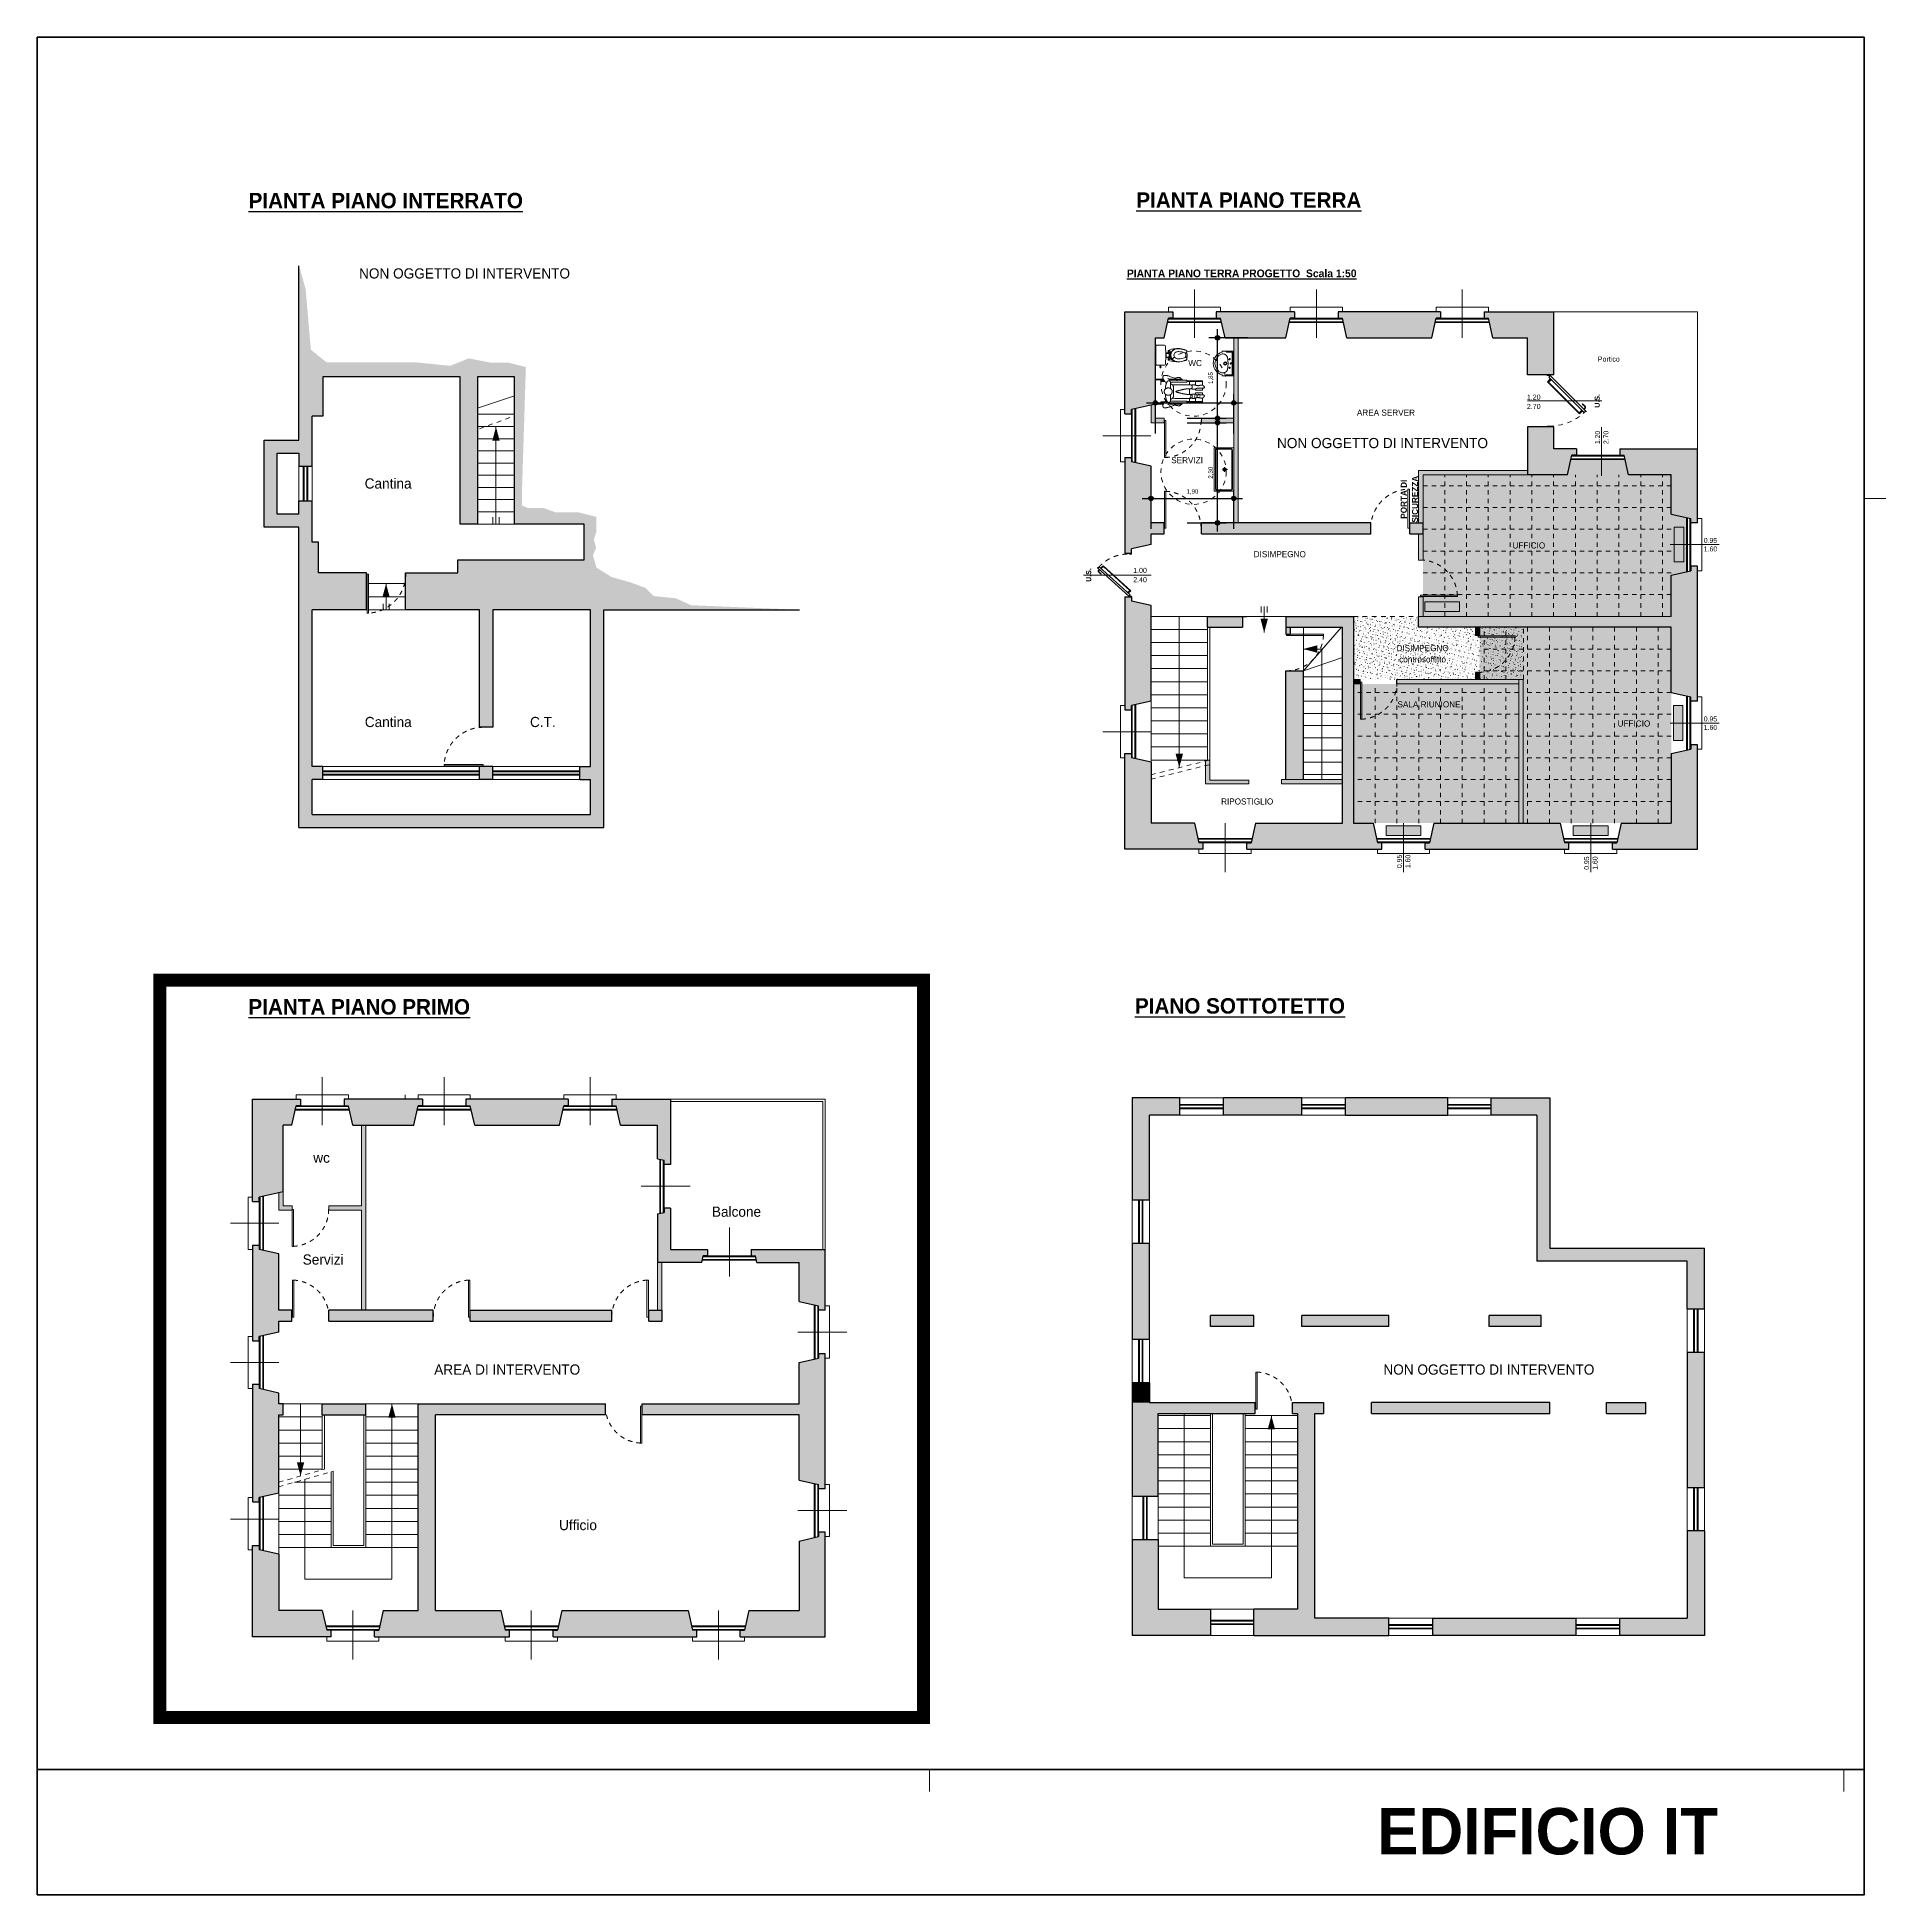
# Model space of a CAD drawing. Header units: metres. Extents: x 106 to 148.5, y -12.7 to 30.
import ezdxf

# ---------------------------------------------------------------- set-up
doc = ezdxf.new("R2010")
doc.units = ezdxf.units.M
doc.header["$LTSCALE"] = 0.508
doc.header["$PDMODE"] = 1
doc.header["$PDSIZE"] = -2
doc.linetypes.add('STYLE_01', pattern=[0.416641, 0.208282, -0.208359])
doc.linetypes.add('STYLE_05', pattern=[0.208282, 0.069427, -0.138855])
for name, color, linetype in [('Campiture', 7, 'Continuous'), ('Palazzina IT', 7, 'Continuous'), ('squadratura', 7, 'Continuous')]:
    doc.layers.add(name, color=color, linetype=linetype)
doc.styles.add('Century Gothic', font='GOTHIC.TTF')
doc.styles.add('Century Gothic (bold)', font='GOTHICB.TTF')
doc.styles.add('Stylus BT', font='stylu.ttf')
doc.styles.add('Stylus BT (bold)', font='')
doc.styles.get('Stylus BT (bold)').set_extended_font_data('Stylus BT', bold=True)
doc.dimstyles.new('Wolli', dxfattribs={"dimtxt": 0.101424, "dimasz": 0.099994, "dimexe": 0.2, "dimexo": 0.2, "dimgap": 0.0015, "dimtad": 1, "dimzin": 3, "dimtxsty": 'Century Gothic', "dimblk": 'DOT', "dimcen": 0, "dimdle": 0.002, "dimaunit": 1, "dimazin": 0, "dimtfac": 0.8, "dimtix": 1, "dimtmove": 0, "dimatfit": 0, "dimldrblk": 'VW_FILLEDARROW', "dimfxl": 1, "dimfrac": 2, "dimtolj": 1, "dimtzin": 3, "dimarcsym": 0})

msp = doc.modelspace()

# ---------------------------------------------------------------- texts
at = {"layer": 'Palazzina IT', "color": 7, "attachment_point": 1, "style": 'Century Gothic (bold)'}
for s, insert, char_height, width, line_spacing_factor in [('{\\LPIANTA PIANO INTERRATO}', (110.856, 26.423), 0.35498, 8.65638, 1.131341), ('{\\LPIANTA PIANO TERRA}', (131.248, 26.435), 0.35498, 11.906, 1.131341), ('{\\LPIANTA PIANO TERRA PROGETTO  Scala 1:50}', (131.031, 24.662), 0.17749, 11.906, 2.262682), ('{\\LPIANTA PIANO PRIMO}', (110.853, 7.901), 0.35498, 11.722, 1.131341), ('{\\LPIANO SOTTOTETTO}', (131.216, 7.922), 0.35498, 5.52079, 1.131341)]:
    msp.add_mtext(s, dxfattribs=dict(at, insert=insert, char_height=char_height, width=width, line_spacing_factor=line_spacing_factor))
at = {"layer": 'Palazzina IT', "color": 1, "char_height": 0.23381, "attachment_point": 1, "line_spacing_factor": 1.099818, "style": 'Stylus BT'}
for s, insert in [('NON OGGETTO DI INTERVENTO', (113.394, 24.689)), ('NON OGGETTO DI INTERVENTO', (134.479, 20.792)), ('AREA DI INTERVENTO', (115.121, -0.493)), ('NON OGGETTO DI INTERVENTO', (136.923, -0.493))]:
    msp.add_mtext(s, dxfattribs=dict(at, insert=insert))
at = {"layer": 'Palazzina IT', "color": 7}
for s, insert, char_height, attachment_point, line_spacing_factor, style in [('Portico', (141.849, 22.663), 0.1169, 1, 1.099818, 'Stylus BT'), ('WC', (132.441, 22.583), 0.1403, 1, 1.099818, 'Stylus BT'), ('1.20\\P2.70', (140.219, 21.789), 0.1169, 1, 1.099818, 'Stylus BT'), ('AREA SERVER', (136.314, 21.444), 0.14028, 1, 1.099818, 'Stylus BT'), ('SERVIZI', (132.049, 20.353), 0.1403, 1, 1.099818, 'Stylus BT'), ('Cantina', (113.523, 19.863), 0.2338, 1, 1.099818, 'Stylus BT'), ('UFFICIO', (139.89, 18.393), 0.1403, 1, 1.099818, 'Stylus BT'), ('0.95\\P1.60', (144.282, 18.494), 0.1141, 1, 1.022525, 'Century Gothic'), ('DISIMPEGNO', (133.943, 18.193), 0.1403, 1, 1.099818, 'Stylus BT'), ('1.00\\P2.40', (131.176, 17.808), 0.1169, 1, 1.099818, 'Stylus BT'), ('DISIMPEGNO\\Pcontrosoffitto ', (137.824, 16.034), 0.14028, 2, 1.099818, 'Stylus BT'), ('SALA RIUNIONE', (137.247, 14.742), 0.14028, 1, 1.099818, 'Stylus BT'), ('Cantina', (113.526, 14.384), 0.2338, 1, 1.099818, 'Stylus BT'), ('C.T.', (117.321, 14.384), 0.2338, 1, 1.099818, 'Stylus BT'), ('UFFICIO', (142.303, 14.302), 0.1403, 1, 1.099818, 'Stylus BT'), ('0.95\\P1.60', (144.282, 14.394), 0.1141, 1, 1.022525, 'Century Gothic'), ('RIPOSTIGLIO', (133.195, 12.511), 0.14028, 1, 1.099818, 'Stylus BT'), ('wc', (112.342, 4.374), 0.2338, 1, 1.099818, 'Stylus BT'), ('Balcone', (121.499, 3.134), 0.2338, 1, 1.099818, 'Stylus BT'), ('Servizi', (112.1, 2.034), 0.2338, 1, 1.099818, 'Stylus BT'), ('Ufficio', (117.989, -4.066), 0.2338, 1, 1.099818, 'Stylus BT')]:
    msp.add_mtext(s, dxfattribs=dict(at, insert=insert, char_height=char_height, attachment_point=attachment_point, line_spacing_factor=line_spacing_factor, style=style))
at = {"layer": 'Palazzina IT', "color": 1, "insert": (141.835, 21.644), "char_height": 0.1169, "attachment_point": 5, "rotation": 90, "line_spacing_factor": 1.099818, "style": 'Stylus BT (bold)'}
msp.add_mtext('U.S.', dxfattribs=at)
at = {"layer": 'Palazzina IT', "color": 7, "char_height": 0.1141, "attachment_point": 1, "rotation": 90, "line_spacing_factor": 1.022525, "style": 'Century Gothic'}
for s, insert in [('1.20^I\\P2.70', (141.784, 20.651)), ('0.95\\P1.60', (137.234, 10.911)), ('0.95\\P1.60', (141.534, 10.871))]:
    msp.add_mtext(s, dxfattribs=dict(at, insert=insert))
at = {"layer": 'Palazzina IT', "color": 250, "insert": (137.521, 19.385), "char_height": 0.1403, "attachment_point": 5, "rotation": 90, "line_spacing_factor": 1.099818, "style": 'Stylus BT (bold)'}
msp.add_mtext('PORTA DI\\PSICUREZZA', dxfattribs=at)
at = {"layer": 'Palazzina IT', "color": 7, "insert": (136.779, -10.684), "char_height": 1.06495, "attachment_point": 1, "line_spacing_factor": 1.131341, "style": 'Century Gothic (bold)'}
msp.add_mtext_dynamic_manual_height_columns('EDIFICIO IT', width=21.70512, gutter_width=3, heights=[0], dxfattribs=at)

# ---------------------------------------------------------------- blocks, each defined once
blk = doc.blocks.new('Gruppo')
at = {"color": 253, "linetype": 'Continuous', "lineweight": 13}
for p, q in [((-28.927, 136.178), (-28.927, 136.18)), ((-28.87, 136.16), (-28.87, 136.162)), ((-28.839, 136.188), (-28.843, 136.184)), ((-28.814, 136.142), (-28.814, 136.144)), ((-28.76, 136.191), (-28.76, 136.193)), ((-28.749, 136.182), (-28.755, 136.184)), ((-28.704, 136.173), (-28.704, 136.175)), ((-28.682, 136.153), (-28.686, 136.149)), ((-28.645, 136.156), (-28.651, 136.158)), ((-28.647, 136.155), (-28.647, 136.157)), ((-28.537, 136.186), (-28.537, 136.188)), ((-28.481, 136.168), (-28.481, 136.17)), ((-28.424, 136.15), (-28.424, 136.152)), ((-28.314, 136.181), (-28.314, 136.183)), ((-28.305, 136.185), (-28.311, 136.187)), ((-28.257, 136.195), (-28.261, 136.191)), ((-28.257, 136.163), (-28.258, 136.165)), ((-28.201, 136.159), (-28.207, 136.161)), ((-28.201, 136.145), (-28.201, 136.147)), ((-28.148, 136.194), (-28.148, 136.196)), ((-28.1, 136.16), (-28.104, 136.156)), ((-28.091, 136.176), (-28.091, 136.178)), ((-28.034, 136.158), (-28.034, 136.16)), ((-27.924, 136.189), (-27.925, 136.191)), ((-27.868, 136.171), (-27.868, 136.173)), ((-27.86, 136.188), (-27.866, 136.19)), ((-27.811, 136.153), (-27.811, 136.155)), ((-27.757, 136.162), (-27.763, 136.164)), ((-27.701, 136.184), (-27.701, 136.186)), ((-27.645, 136.166), (-27.645, 136.168)), ((-27.588, 136.149), (-27.588, 136.15)), ((-27.517, 136.167), (-27.521, 136.163)), ((-27.478, 136.179), (-27.478, 136.181)), ((-28.967, 135.782), (-28.972, 135.783)), ((-28.97, 135.93), (-28.97, 135.932)), ((-28.966, 135.864), (-28.966, 135.865)), ((-28.963, 135.797), (-28.963, 135.799)), ((-28.959, 135.731), (-28.959, 135.733)), ((-28.95, 136.077), (-28.954, 136.073)), ((-28.939, 135.888), (-28.945, 135.89)), ((-28.923, 136.112), (-28.923, 136.113)), ((-28.92, 136.045), (-28.92, 136.047)), ((-28.916, 135.979), (-28.917, 135.98)), ((-28.91, 135.995), (-28.916, 135.996)), ((-28.913, 135.912), (-28.913, 135.914)), ((-28.909, 135.846), (-28.91, 135.848)), ((-28.904, 135.932), (-28.908, 135.928)), ((-28.906, 135.779), (-28.906, 135.781)), ((-28.881, 136.102), (-28.887, 136.103)), ((-28.863, 135.756), (-28.869, 135.757)), ((-28.867, 136.094), (-28.867, 136.096)), ((-28.863, 136.027), (-28.863, 136.029)), ((-28.858, 135.786), (-28.862, 135.782)), ((-28.86, 135.961), (-28.86, 135.963)), ((-28.856, 135.894), (-28.856, 135.896)), ((-28.853, 135.828), (-28.853, 135.83)), ((-28.849, 135.762), (-28.849, 135.763)), ((-28.835, 135.862), (-28.841, 135.864)), ((-28.806, 135.969), (-28.812, 135.971)), ((-28.81, 136.076), (-28.81, 136.078)), ((-28.807, 136.01), (-28.807, 136.011)), ((-28.803, 135.943), (-28.803, 135.945)), ((-28.8, 135.877), (-28.8, 135.878)), ((-28.793, 136.042), (-28.797, 136.039)), ((-28.796, 135.81), (-28.796, 135.812)), ((-28.793, 135.744), (-28.793, 135.745)), ((-28.777, 136.076), (-28.783, 136.077)), ((-28.76, 135.73), (-28.765, 135.731)), ((-28.757, 136.125), (-28.757, 136.126)), ((-28.753, 136.058), (-28.754, 136.06)), ((-28.747, 135.897), (-28.751, 135.893)), ((-28.75, 135.992), (-28.75, 135.993)), ((-28.746, 135.925), (-28.747, 135.927)), ((-28.743, 135.859), (-28.743, 135.86)), ((-28.739, 135.792), (-28.74, 135.794)), ((-28.731, 135.837), (-28.737, 135.838)), ((-28.736, 135.726), (-28.736, 135.728)), ((-28.702, 135.943), (-28.708, 135.945)), ((-28.7, 135.751), (-28.704, 135.747)), ((-28.7, 136.107), (-28.7, 136.108)), ((-28.697, 136.04), (-28.697, 136.042)), ((-28.693, 135.974), (-28.693, 135.976)), ((-28.69, 135.907), (-28.69, 135.909)), ((-28.686, 135.841), (-28.686, 135.843)), ((-28.683, 135.774), (-28.683, 135.776)), ((-28.674, 136.05), (-28.679, 136.051)), ((-28.644, 136.089), (-28.644, 136.091)), ((-28.64, 136.022), (-28.64, 136.024)), ((-28.636, 136.008), (-28.64, 136.004)), ((-28.637, 135.956), (-28.637, 135.958)), ((-28.633, 135.89), (-28.633, 135.891)), ((-28.627, 135.811), (-28.633, 135.812)), ((-28.63, 135.823), (-28.63, 135.825)), ((-28.626, 135.757), (-28.626, 135.758)), ((-28.598, 135.917), (-28.604, 135.919)), ((-28.59, 135.862), (-28.594, 135.858)), ((-28.59, 136.137), (-28.59, 136.139)), ((-28.587, 136.071), (-28.587, 136.073)), ((-28.583, 136.005), (-28.584, 136.006)), ((-28.58, 135.938), (-28.58, 135.94)), ((-28.576, 135.872), (-28.577, 135.873)), ((-28.57, 136.024), (-28.576, 136.025)), ((-28.573, 135.805), (-28.573, 135.807)), ((-28.57, 135.739), (-28.57, 135.741)), ((-28.541, 136.13), (-28.547, 136.132)), ((-28.543, 135.717), (-28.547, 135.713)), ((-28.534, 136.12), (-28.534, 136.121)), ((-28.53, 136.053), (-28.53, 136.055)), ((-28.525, 136.119), (-28.529, 136.115)), ((-28.523, 135.785), (-28.529, 135.786)), ((-28.527, 135.987), (-28.527, 135.988)), ((-28.523, 135.92), (-28.523, 135.922)), ((-28.52, 135.854), (-28.52, 135.856)), ((-28.516, 135.787), (-28.516, 135.789)), ((-28.513, 135.721), (-28.513, 135.723)), ((-28.494, 135.891), (-28.5, 135.893)), ((-28.479, 135.973), (-28.483, 135.969)), ((-28.477, 136.102), (-28.477, 136.104)), ((-28.474, 136.035), (-28.474, 136.037)), ((-28.466, 135.998), (-28.472, 135.999)), ((-28.47, 135.969), (-28.47, 135.971)), ((-28.467, 135.902), (-28.467, 135.904)), ((-28.463, 135.836), (-28.463, 135.838)), ((-28.46, 135.77), (-28.46, 135.771)), ((-28.437, 136.105), (-28.443, 136.106)), ((-28.432, 135.828), (-28.436, 135.824)), ((-28.419, 135.759), (-28.425, 135.76)), ((-28.42, 136.084), (-28.421, 136.086)), ((-28.417, 136.018), (-28.417, 136.019)), ((-28.413, 135.951), (-28.414, 135.953)), ((-28.41, 135.885), (-28.41, 135.886)), ((-28.406, 135.818), (-28.407, 135.82)), ((-28.403, 135.752), (-28.403, 135.753)), ((-28.391, 135.865), (-28.397, 135.867)), ((-28.368, 136.084), (-28.372, 136.08)), ((-28.362, 135.972), (-28.368, 135.974)), ((-28.367, 136.133), (-28.367, 136.134)), ((-28.364, 136.066), (-28.364, 136.068)), ((-28.36, 136), (-28.36, 136.001)), ((-28.357, 135.933), (-28.357, 135.935)), ((-28.353, 135.867), (-28.353, 135.868)), ((-28.35, 135.8), (-28.35, 135.802)), ((-28.346, 135.734), (-28.346, 135.736)), ((-28.333, 136.079), (-28.339, 136.08)), ((-28.322, 135.938), (-28.325, 135.935)), ((-28.315, 135.733), (-28.321, 135.734)), ((-28.311, 136.115), (-28.311, 136.116)), ((-28.307, 136.048), (-28.307, 136.05)), ((-28.304, 135.982), (-28.304, 135.984)), ((-28.3, 135.915), (-28.3, 135.917)), ((-28.297, 135.849), (-28.297, 135.851)), ((-28.287, 135.84), (-28.293, 135.841)), ((-28.293, 135.782), (-28.293, 135.784)), ((-28.29, 135.716), (-28.29, 135.718)), ((-28.275, 135.793), (-28.279, 135.789)), ((-28.258, 135.946), (-28.264, 135.948)), ((-28.254, 136.097), (-28.254, 136.099)), ((-28.25, 136.03), (-28.251, 136.032)), ((-28.247, 135.964), (-28.247, 135.966)), ((-28.243, 135.898), (-28.244, 135.899)), ((-28.24, 135.831), (-28.24, 135.833)), ((-28.237, 135.765), (-28.237, 135.766)), ((-28.229, 136.053), (-28.235, 136.054)), ((-28.211, 136.049), (-28.215, 136.045)), ((-28.197, 136.079), (-28.197, 136.081)), ((-28.194, 136.013), (-28.194, 136.014)), ((-28.19, 135.946), (-28.19, 135.948)), ((-28.183, 135.814), (-28.189, 135.815)), ((-28.187, 135.88), (-28.187, 135.881)), ((-28.183, 135.813), (-28.183, 135.815)), ((-28.18, 135.747), (-28.18, 135.749)), ((-28.164, 135.904), (-28.168, 135.9)), ((-28.154, 135.92), (-28.16, 135.922)), ((-28.144, 136.128), (-28.144, 136.129)), ((-28.141, 136.061), (-28.141, 136.063)), ((-28.137, 135.995), (-28.137, 135.996)), ((-28.134, 135.928), (-28.134, 135.93)), ((-28.126, 136.027), (-28.131, 136.028)), ((-28.13, 135.862), (-28.13, 135.864)), ((-28.127, 135.795), (-28.127, 135.797)), ((-28.123, 135.729), (-28.123, 135.731)), ((-28.118, 135.758), (-28.122, 135.754)), ((-28.097, 136.133), (-28.103, 136.135)), ((-28.087, 136.11), (-28.088, 136.111)), ((-28.079, 135.788), (-28.085, 135.789)), ((-28.084, 136.043), (-28.084, 136.045)), ((-28.08, 135.977), (-28.081, 135.979)), ((-28.077, 135.91), (-28.077, 135.912)), ((-28.074, 135.844), (-28.074, 135.846)), ((-28.07, 135.778), (-28.07, 135.779)), ((-28.053, 136.015), (-28.057, 136.011)), ((-28.05, 135.894), (-28.056, 135.896)), ((-28.031, 136.092), (-28.031, 136.094)), ((-28.022, 136.001), (-28.028, 136.002)), ((-28.027, 136.025), (-28.027, 136.027)), ((-28.024, 135.959), (-28.024, 135.961)), ((-28.02, 135.893), (-28.02, 135.894)), ((-28.017, 135.826), (-28.017, 135.828)), ((-28.013, 135.76), (-28.013, 135.761)), ((-28.007, 135.869), (-28.011, 135.865)), ((-27.993, 136.108), (-27.999, 136.109)), ((-27.975, 135.762), (-27.981, 135.763)), ((-27.978, 136.141), (-27.978, 136.142)), ((-27.974, 136.074), (-27.974, 136.076)), ((-27.971, 136.008), (-27.971, 136.009)), ((-27.967, 135.941), (-27.967, 135.943)), ((-27.961, 135.724), (-27.965, 135.72)), ((-27.964, 135.875), (-27.964, 135.876)), ((-27.96, 135.808), (-27.96, 135.81)), ((-27.957, 135.742), (-27.957, 135.744)), ((-27.946, 135.868), (-27.952, 135.87)), ((-27.943, 136.126), (-27.946, 136.122)), ((-27.918, 135.975), (-27.924, 135.977)), ((-27.921, 136.123), (-27.921, 136.124)), ((-27.917, 136.056), (-27.918, 136.058)), ((-27.914, 135.99), (-27.914, 135.992)), ((-27.91, 135.923), (-27.911, 135.925)), ((-27.907, 135.857), (-27.907, 135.859)), ((-27.904, 135.79), (-27.904, 135.792)), ((-27.896, 135.98), (-27.9, 135.976)), ((-27.9, 135.724), (-27.9, 135.726)), ((-27.889, 136.082), (-27.895, 136.083)), ((-27.871, 135.736), (-27.877, 135.737)), ((-27.864, 136.105), (-27.864, 136.107)), ((-27.861, 136.038), (-27.861, 136.04)), ((-27.857, 135.972), (-27.857, 135.974)), ((-27.854, 135.906), (-27.854, 135.907)), ((-27.85, 135.834), (-27.854, 135.831)), ((-27.85, 135.839), (-27.85, 135.841)), ((-27.843, 135.843), (-27.849, 135.844)), ((-27.847, 135.773), (-27.847, 135.774)), ((-27.814, 135.949), (-27.82, 135.951)), ((-27.808, 136.087), (-27.808, 136.089)), ((-27.804, 136.021), (-27.804, 136.022)), ((-27.801, 135.954), (-27.801, 135.956)), ((-27.797, 135.888), (-27.797, 135.889)), ((-27.794, 135.821), (-27.794, 135.823)), ((-27.785, 136.056), (-27.791, 136.057)), ((-27.79, 135.755), (-27.79, 135.757)), ((-27.785, 136.091), (-27.789, 136.087)), ((-27.754, 136.136), (-27.755, 136.137)), ((-27.751, 136.069), (-27.751, 136.071)), ((-27.747, 136.003), (-27.748, 136.004)), ((-27.739, 135.817), (-27.745, 135.818)), ((-27.744, 135.936), (-27.744, 135.938)), ((-27.739, 135.945), (-27.743, 135.941)), ((-27.741, 135.87), (-27.741, 135.872)), ((-27.737, 135.803), (-27.737, 135.805)), ((-27.734, 135.737), (-27.734, 135.739)), ((-27.71, 135.923), (-27.716, 135.925)), ((-27.698, 136.118), (-27.698, 136.119)), ((-27.693, 135.8), (-27.697, 135.796)), ((-27.694, 136.051), (-27.694, 136.053)), ((-27.691, 135.985), (-27.691, 135.987)), ((-27.681, 136.03), (-27.687, 136.031)), ((-27.687, 135.918), (-27.687, 135.92)), ((-27.684, 135.852), (-27.684, 135.854)), ((-27.68, 135.786), (-27.68, 135.787)), ((-27.677, 135.719), (-27.677, 135.721)), ((-27.653, 136.136), (-27.659, 136.138)), ((-27.641, 136.1), (-27.641, 136.102)), ((-27.635, 135.791), (-27.641, 135.792)), ((-27.638, 136.033), (-27.638, 136.035)), ((-27.634, 135.967), (-27.634, 135.969)), ((-27.628, 136.056), (-27.632, 136.052)), ((-27.631, 135.901), (-27.631, 135.902)), ((-27.627, 135.834), (-27.627, 135.836)), ((-27.624, 135.768), (-27.624, 135.769)), ((-27.606, 135.897), (-27.612, 135.899)), ((-27.582, 135.911), (-27.586, 135.907)), ((-27.584, 136.082), (-27.585, 136.084)), ((-27.578, 136.004), (-27.583, 136.005)), ((-27.581, 136.016), (-27.581, 136.017)), ((-27.578, 135.949), (-27.578, 135.951)), ((-27.574, 135.883), (-27.574, 135.884)), ((-27.571, 135.816), (-27.571, 135.818)), ((-27.567, 135.75), (-27.567, 135.752)), ((-27.549, 136.111), (-27.555, 136.112)), ((-27.536, 135.765), (-27.539, 135.761)), ((-27.531, 135.765), (-27.537, 135.766)), ((-27.531, 136.131), (-27.531, 136.132)), ((-27.528, 136.064), (-27.528, 136.066)), ((-27.524, 135.998), (-27.524, 136)), ((-27.521, 135.931), (-27.521, 135.933)), ((-27.517, 135.865), (-27.517, 135.867)), ((-27.514, 135.798), (-27.514, 135.8)), ((-27.51, 135.732), (-27.51, 135.734)), ((-27.502, 135.871), (-27.508, 135.873)), ((-27.474, 135.978), (-27.48, 135.98)), ((-27.475, 136.113), (-27.475, 136.115)), ((-27.474, 136.018), (-27.475, 136.018)), ((-27.464, 135.914), (-27.464, 135.915)), ((-27.461, 135.847), (-27.461, 135.849)), ((-27.457, 135.781), (-27.457, 135.782)), ((-27.427, 135.739), (-27.433, 135.74)), ((-27.425, 135.876), (-27.429, 135.872)), ((-27.408, 135.896), (-27.408, 135.897)), ((-27.398, 135.846), (-27.404, 135.847)), ((-27.404, 135.829), (-27.404, 135.831)), ((-27.401, 135.763), (-27.401, 135.765)), ((-27.378, 135.73), (-27.382, 135.727)), ((-27.354, 135.944), (-27.354, 135.946)), ((-27.351, 135.878), (-27.351, 135.88)), ((-27.347, 135.811), (-27.347, 135.813)), ((-27.344, 135.745), (-27.344, 135.747)), ((-27.295, 135.82), (-27.301, 135.821)), ((-27.298, 135.926), (-27.298, 135.928)), ((-27.294, 135.86), (-27.294, 135.862)), ((-27.291, 135.794), (-27.291, 135.795)), ((-27.287, 135.727), (-27.287, 135.729)), ((-27.266, 135.926), (-27.272, 135.928)), ((-27.267, 135.841), (-27.271, 135.837)), ((-27.241, 135.909), (-27.241, 135.91)), ((-27.238, 135.842), (-27.238, 135.844)), ((-27.234, 135.776), (-27.234, 135.777)), ((-27.191, 135.794), (-27.197, 135.795)), ((-27.184, 135.891), (-27.184, 135.892)), ((-27.181, 135.824), (-27.181, 135.826)), ((-27.177, 135.758), (-27.177, 135.76)), ((-27.162, 135.9), (-27.168, 135.902)), ((-27.131, 135.939), (-27.131, 135.941)), ((-27.128, 135.873), (-27.128, 135.875)), ((-27.124, 135.806), (-27.124, 135.808)), ((-27.121, 135.74), (-27.121, 135.742)), ((-27.11, 135.807), (-27.114, 135.803)), ((-27.087, 135.768), (-27.093, 135.769)), ((-27.075, 135.922), (-27.075, 135.923)), ((-27.071, 135.855), (-27.071, 135.857)), ((-27.068, 135.789), (-27.068, 135.79)), ((-27.058, 135.874), (-27.064, 135.876)), ((-27.064, 135.722), (-27.064, 135.724)), ((-27.018, 135.904), (-27.018, 135.905)), ((-27.014, 135.837), (-27.014, 135.839)), ((-27.011, 135.771), (-27.011, 135.773)), ((-26.999, 135.918), (-27.003, 135.914)), ((-26.983, 135.742), (-26.989, 135.743)), ((-26.961, 135.886), (-26.961, 135.888)), ((-26.954, 135.849), (-26.96, 135.85)), ((-26.958, 135.819), (-26.958, 135.821)), ((-26.953, 135.772), (-26.957, 135.768)), ((-26.954, 135.753), (-26.954, 135.755)), ((-26.908, 135.934), (-26.908, 135.936)), ((-26.905, 135.868), (-26.905, 135.87)), ((-26.901, 135.802), (-26.901, 135.803)), ((-26.898, 135.735), (-26.898, 135.737)), ((-26.879, 135.716), (-26.885, 135.718)), ((-26.85, 135.823), (-26.856, 135.824)), ((-26.851, 135.917), (-26.851, 135.918)), ((-26.848, 135.85), (-26.848, 135.852)), ((-26.842, 135.883), (-26.846, 135.879)), ((-26.844, 135.784), (-26.845, 135.785)), ((-26.841, 135.717), (-26.841, 135.719)), ((-26.822, 135.929), (-26.828, 135.931)), ((-26.796, 135.737), (-26.8, 135.733)), ((-26.795, 135.899), (-26.795, 135.9)), ((-26.791, 135.832), (-26.791, 135.834)), ((-26.788, 135.766), (-26.788, 135.768)), ((-26.747, 135.797), (-26.753, 135.798)), ((-26.742, 135.947), (-26.742, 135.948)), ((-26.738, 135.881), (-26.738, 135.883)), ((-26.735, 135.814), (-26.735, 135.816)), ((-26.731, 135.748), (-26.731, 135.75)), ((-26.718, 135.903), (-26.724, 135.905)), ((-26.685, 135.848), (-26.689, 135.844)), ((-26.685, 135.93), (-26.685, 135.931)), ((-26.681, 135.863), (-26.681, 135.865)), ((-26.678, 135.797), (-26.678, 135.798)), ((-26.674, 135.73), (-26.675, 135.732)), ((-26.643, 135.771), (-26.649, 135.772)), ((-26.628, 135.912), (-26.628, 135.913)), ((-26.625, 135.845), (-26.625, 135.847)), ((-26.621, 135.779), (-26.621, 135.781)), ((-26.614, 135.878), (-26.62, 135.879)), ((-26.572, 135.894), (-26.572, 135.896)), ((-26.568, 135.827), (-26.568, 135.829)), ((-26.565, 135.761), (-26.565, 135.763)), ((-26.539, 135.745), (-26.545, 135.746)), ((-26.528, 135.814), (-26.532, 135.81)), ((-26.518, 135.942), (-26.518, 135.944)), ((-26.51, 135.852), (-26.516, 135.853)), ((-26.515, 135.876), (-26.515, 135.878)), ((-26.511, 135.81), (-26.512, 135.811)), ((-26.508, 135.743), (-26.508, 135.745)), ((-26.462, 135.925), (-26.462, 135.926)), ((-26.458, 135.858), (-26.458, 135.86)), ((-26.455, 135.792), (-26.455, 135.793)), ((-26.451, 135.725), (-26.451, 135.727)), ((-26.435, 135.719), (-26.441, 135.721)), ((-26.417, 135.925), (-26.421, 135.921)), ((-26.406, 135.826), (-26.412, 135.827)), ((-26.405, 135.907), (-26.405, 135.908)), ((-26.402, 135.84), (-26.402, 135.842)), ((-26.398, 135.774), (-26.398, 135.776)), ((-26.378, 135.932), (-26.384, 135.934)), ((-26.371, 135.779), (-26.374, 135.775)), ((-26.348, 135.889), (-26.349, 135.891)), ((-26.345, 135.822), (-26.345, 135.824)), ((-26.341, 135.756), (-26.342, 135.758)), ((-26.302, 135.8), (-26.308, 135.801)), ((-26.295, 135.938), (-26.295, 135.939)), ((-26.292, 135.871), (-26.292, 135.873)), ((-26.288, 135.805), (-26.288, 135.806)), ((-26.285, 135.738), (-26.285, 135.74)), ((-26.274, 135.906), (-26.28, 135.908)), ((-26.26, 135.89), (-26.264, 135.886)), ((-26.239, 135.92), (-26.239, 135.921)), ((-26.235, 135.853), (-26.235, 135.855)), ((-26.232, 135.787), (-26.232, 135.789)), ((-26.228, 135.72), (-26.228, 135.722)), ((-26.213, 135.744), (-26.217, 135.74)), ((-26.199, 135.774), (-26.205, 135.775)), ((-26.182, 135.902), (-26.182, 135.904)), ((-26.178, 135.835), (-26.179, 135.837)), ((-26.17, 135.881), (-26.176, 135.882)), ((-26.175, 135.769), (-26.175, 135.771)), ((-26.125, 135.884), (-26.125, 135.886)), ((-26.122, 135.818), (-26.122, 135.819)), ((-26.118, 135.751), (-26.118, 135.753)), ((-26.102, 135.855), (-26.106, 135.851)), ((-26.095, 135.748), (-26.101, 135.75)), ((-26.072, 135.933), (-26.072, 135.934)), ((-26.066, 135.855), (-26.072, 135.856)), ((-26.069, 135.866), (-26.069, 135.868)), ((-26.065, 135.8), (-26.065, 135.801)), ((-26.062, 135.733), (-26.062, 135.735)), ((-26.015, 135.915), (-26.016, 135.916)), ((-26.012, 135.848), (-26.012, 135.85)), ((-26.008, 135.782), (-26.009, 135.784)), ((-26.005, 135.715), (-26.005, 135.717)), ((-25.991, 135.722), (-25.997, 135.724)), ((-25.962, 135.829), (-25.968, 135.83)), ((-25.959, 135.897), (-25.959, 135.899)), ((-25.955, 135.83), (-25.955, 135.832)), ((-25.952, 135.764), (-25.952, 135.766)), ((-25.945, 135.821), (-25.949, 135.817)), ((-25.933, 135.935), (-25.939, 135.937)), ((-25.906, 135.946), (-25.906, 135.947)), ((-25.902, 135.879), (-25.902, 135.881)), ((-25.899, 135.813), (-25.899, 135.814)), ((-25.895, 135.746), (-25.895, 135.748)), ((-25.858, 135.803), (-25.864, 135.804)), ((-25.849, 135.928), (-25.849, 135.929)), ((-25.845, 135.861), (-25.846, 135.863)), ((-25.842, 135.795), (-25.842, 135.796)), ((-25.838, 135.728), (-25.839, 135.73)), ((-25.834, 135.931), (-25.838, 135.928)), ((-25.83, 135.909), (-25.836, 135.911)), ((-25.792, 135.91), (-25.792, 135.912)), ((-25.788, 135.786), (-25.792, 135.782)), ((-25.789, 135.843), (-25.789, 135.845)), ((-25.785, 135.777), (-25.785, 135.779)), ((-25.754, 135.777), (-25.76, 135.778)), ((-25.736, 135.892), (-25.736, 135.894)), ((-25.726, 135.884), (-25.732, 135.885)), ((-25.732, 135.826), (-25.732, 135.827)), ((-25.729, 135.759), (-25.729, 135.761)), ((-25.682, 135.941), (-25.683, 135.942)), ((-25.677, 135.897), (-25.681, 135.893)), ((-25.679, 135.874), (-25.679, 135.876)), ((-25.675, 135.808), (-25.676, 135.809)), ((-25.672, 135.741), (-25.672, 135.743)), ((-25.651, 135.751), (-25.656, 135.753)), ((-25.631, 135.751), (-25.635, 135.747)), ((-25.622, 135.858), (-25.628, 135.859)), ((-25.626, 135.923), (-25.626, 135.924)), ((-25.622, 135.856), (-25.622, 135.858)), ((-25.619, 135.79), (-25.619, 135.792)), ((-25.615, 135.723), (-25.615, 135.725)), ((-25.569, 135.905), (-25.569, 135.907)), ((-25.566, 135.838), (-25.566, 135.84)), ((-25.562, 135.772), (-25.562, 135.774)), ((-25.547, 135.725), (-25.553, 135.727)), ((-25.52, 135.862), (-25.524, 135.858)), ((-25.518, 135.832), (-25.524, 135.833)), ((-25.512, 135.887), (-25.513, 135.889)), ((-25.509, 135.821), (-25.509, 135.822)), ((-25.505, 135.754), (-25.506, 135.756)), ((-25.489, 135.938), (-25.495, 135.94)), ((-25.474, 135.717), (-25.478, 135.713)), ((-25.459, 135.936), (-25.459, 135.937)), ((-25.456, 135.869), (-25.456, 135.871)), ((-25.452, 135.803), (-25.452, 135.804)), ((-25.449, 135.736), (-25.449, 135.738)), ((-25.414, 135.806), (-25.42, 135.807)), ((-25.403, 135.918), (-25.403, 135.92)), ((-25.399, 135.851), (-25.399, 135.853)), ((-25.396, 135.785), (-25.396, 135.787)), ((-25.392, 135.718), (-25.392, 135.72)), ((-25.385, 135.912), (-25.391, 135.914)), ((-25.363, 135.827), (-25.367, 135.824)), ((-25.346, 135.9), (-25.346, 135.902)), ((-25.342, 135.834), (-25.343, 135.835)), ((-25.339, 135.767), (-25.339, 135.769)), ((-25.31, 135.78), (-25.316, 135.781)), ((-25.289, 135.882), (-25.289, 135.884)), ((-25.282, 135.887), (-25.288, 135.888)), ((-25.286, 135.816), (-25.286, 135.817)), ((-25.282, 135.749), (-25.282, 135.751)), ((-25.252, 135.938), (-25.256, 135.934)), ((-25.236, 135.931), (-25.236, 135.932)), ((-25.233, 135.864), (-25.233, 135.866)), ((-25.229, 135.798), (-25.229, 135.8)), ((-25.226, 135.731), (-25.226, 135.733)), ((-25.206, 135.754), (-25.212, 135.756)), ((-25.206, 135.793), (-25.209, 135.789)), ((-25.178, 135.861), (-25.184, 135.862)), ((-25.179, 135.913), (-25.18, 135.915)), ((-25.176, 135.846), (-25.176, 135.848)), ((-25.173, 135.78), (-25.173, 135.782)), ((-25.123, 135.895), (-25.123, 135.897)), ((-25.119, 135.829), (-25.119, 135.83)), ((-25.116, 135.762), (-25.116, 135.764)), ((-25.103, 135.728), (-25.108, 135.73)), ((-25.095, 135.904), (-25.099, 135.9)), ((-25.074, 135.835), (-25.08, 135.836)), ((-28.969, 135.675), (-28.972, 135.671)), ((-28.956, 135.664), (-28.956, 135.666)), ((-28.949, 135.436), (-28.955, 135.437)), ((-28.952, 135.598), (-28.952, 135.6)), ((-28.949, 135.531), (-28.949, 135.533)), ((-28.945, 135.465), (-28.945, 135.467)), ((-28.942, 135.399), (-28.942, 135.4)), ((-28.938, 135.332), (-28.938, 135.334)), ((-28.921, 135.543), (-28.927, 135.544)), ((-28.922, 135.53), (-28.926, 135.526)), ((-28.903, 135.713), (-28.903, 135.715)), ((-28.899, 135.647), (-28.899, 135.648)), ((-28.892, 135.649), (-28.898, 135.651)), ((-28.896, 135.58), (-28.896, 135.582)), ((-28.892, 135.514), (-28.892, 135.515)), ((-28.889, 135.447), (-28.889, 135.449)), ((-28.885, 135.381), (-28.885, 135.382)), ((-28.882, 135.314), (-28.882, 135.316)), ((-28.876, 135.384), (-28.88, 135.38)), ((-28.874, 135.303), (-28.88, 135.305)), ((-28.846, 135.41), (-28.851, 135.412)), ((-28.846, 135.695), (-28.846, 135.697)), ((-28.842, 135.629), (-28.842, 135.63)), ((-28.839, 135.562), (-28.839, 135.564)), ((-28.835, 135.496), (-28.835, 135.498)), ((-28.832, 135.429), (-28.832, 135.431)), ((-28.828, 135.363), (-28.829, 135.365)), ((-28.825, 135.296), (-28.825, 135.298)), ((-28.817, 135.517), (-28.823, 135.518)), ((-28.811, 135.64), (-28.815, 135.637)), ((-28.788, 135.623), (-28.794, 135.625)), ((-28.789, 135.677), (-28.789, 135.679)), ((-28.786, 135.611), (-28.786, 135.613)), ((-28.782, 135.544), (-28.782, 135.546)), ((-28.779, 135.478), (-28.779, 135.48)), ((-28.775, 135.412), (-28.775, 135.413)), ((-28.772, 135.345), (-28.772, 135.347)), ((-28.765, 135.495), (-28.769, 135.491)), ((-28.742, 135.384), (-28.748, 135.386)), ((-28.733, 135.659), (-28.733, 135.661)), ((-28.729, 135.593), (-28.729, 135.595)), ((-28.726, 135.527), (-28.726, 135.528)), ((-28.719, 135.349), (-28.723, 135.345)), ((-28.722, 135.46), (-28.722, 135.462)), ((-28.713, 135.491), (-28.719, 135.492)), ((-28.719, 135.394), (-28.719, 135.395)), ((-28.715, 135.327), (-28.715, 135.329)), ((-28.684, 135.597), (-28.69, 135.599)), ((-28.679, 135.708), (-28.679, 135.71)), ((-28.676, 135.642), (-28.676, 135.643)), ((-28.672, 135.575), (-28.672, 135.577)), ((-28.669, 135.509), (-28.669, 135.51)), ((-28.665, 135.442), (-28.666, 135.444)), ((-28.656, 135.704), (-28.662, 135.705)), ((-28.662, 135.376), (-28.662, 135.378)), ((-28.658, 135.309), (-28.659, 135.311)), ((-28.654, 135.606), (-28.658, 135.602)), ((-28.638, 135.358), (-28.644, 135.36)), ((-28.623, 135.69), (-28.623, 135.692)), ((-28.619, 135.624), (-28.619, 135.625)), ((-28.616, 135.557), (-28.616, 135.559)), ((-28.609, 135.465), (-28.615, 135.466)), ((-28.612, 135.491), (-28.612, 135.493)), ((-28.608, 135.46), (-28.612, 135.456)), ((-28.609, 135.424), (-28.609, 135.426)), ((-28.605, 135.358), (-28.605, 135.36)), ((-28.602, 135.292), (-28.602, 135.293)), ((-28.58, 135.572), (-28.586, 135.573)), ((-28.566, 135.672), (-28.566, 135.674)), ((-28.562, 135.315), (-28.565, 135.311)), ((-28.563, 135.606), (-28.563, 135.608)), ((-28.559, 135.539), (-28.559, 135.541)), ((-28.552, 135.678), (-28.558, 135.68)), ((-28.556, 135.473), (-28.556, 135.475)), ((-28.552, 135.407), (-28.552, 135.408)), ((-28.549, 135.34), (-28.549, 135.342)), ((-28.534, 135.332), (-28.54, 135.334)), ((-28.505, 135.439), (-28.511, 135.44)), ((-28.509, 135.655), (-28.509, 135.656)), ((-28.506, 135.588), (-28.506, 135.59)), ((-28.502, 135.522), (-28.502, 135.523)), ((-28.497, 135.571), (-28.501, 135.567)), ((-28.499, 135.455), (-28.499, 135.457)), ((-28.495, 135.389), (-28.496, 135.39)), ((-28.492, 135.322), (-28.492, 135.324)), ((-28.477, 135.546), (-28.483, 135.547)), ((-28.456, 135.703), (-28.456, 135.705)), ((-28.451, 135.426), (-28.455, 135.422)), ((-28.448, 135.652), (-28.454, 135.654)), ((-28.453, 135.637), (-28.453, 135.638)), ((-28.449, 135.57), (-28.449, 135.572)), ((-28.446, 135.504), (-28.446, 135.506)), ((-28.442, 135.437), (-28.442, 135.439)), ((-28.439, 135.371), (-28.439, 135.373)), ((-28.43, 135.306), (-28.436, 135.308)), ((-28.435, 135.304), (-28.435, 135.306)), ((-28.401, 135.413), (-28.407, 135.415)), ((-28.4, 135.685), (-28.4, 135.687)), ((-28.396, 135.619), (-28.396, 135.621)), ((-28.393, 135.552), (-28.393, 135.554)), ((-28.386, 135.682), (-28.39, 135.678)), ((-28.389, 135.486), (-28.389, 135.488)), ((-28.386, 135.42), (-28.386, 135.421)), ((-28.382, 135.353), (-28.382, 135.355)), ((-28.373, 135.52), (-28.379, 135.521)), ((-28.344, 135.626), (-28.35, 135.628)), ((-28.34, 135.536), (-28.344, 135.533)), ((-28.343, 135.667), (-28.343, 135.669)), ((-28.339, 135.601), (-28.339, 135.603)), ((-28.336, 135.535), (-28.336, 135.536)), ((-28.332, 135.468), (-28.333, 135.47)), ((-28.329, 135.402), (-28.329, 135.403)), ((-28.325, 135.335), (-28.326, 135.337)), ((-28.298, 135.387), (-28.303, 135.389)), ((-28.293, 135.391), (-28.297, 135.387)), ((-28.286, 135.65), (-28.286, 135.651)), ((-28.283, 135.583), (-28.283, 135.585)), ((-28.279, 135.517), (-28.279, 135.518)), ((-28.276, 135.45), (-28.276, 135.452)), ((-28.269, 135.494), (-28.275, 135.495)), ((-28.272, 135.384), (-28.272, 135.386)), ((-28.269, 135.317), (-28.269, 135.319)), ((-28.24, 135.6), (-28.246, 135.602)), ((-28.233, 135.698), (-28.233, 135.7)), ((-28.229, 135.647), (-28.233, 135.643)), ((-28.23, 135.632), (-28.23, 135.633)), ((-28.226, 135.565), (-28.226, 135.567)), ((-28.223, 135.499), (-28.223, 135.501)), ((-28.219, 135.432), (-28.219, 135.434)), ((-28.212, 135.707), (-28.217, 135.709)), ((-28.216, 135.366), (-28.216, 135.368)), ((-28.212, 135.3), (-28.212, 135.301)), ((-28.194, 135.361), (-28.2, 135.363)), ((-28.183, 135.502), (-28.187, 135.498)), ((-28.176, 135.68), (-28.176, 135.682)), ((-28.173, 135.614), (-28.173, 135.616)), ((-28.165, 135.468), (-28.171, 135.469)), ((-28.169, 135.547), (-28.17, 135.549)), ((-28.166, 135.481), (-28.166, 135.483)), ((-28.162, 135.415), (-28.163, 135.416)), ((-28.159, 135.348), (-28.159, 135.35)), ((-28.136, 135.575), (-28.142, 135.576)), ((-28.136, 135.356), (-28.14, 135.352)), ((-28.12, 135.663), (-28.12, 135.664)), ((-28.116, 135.596), (-28.116, 135.598)), ((-28.108, 135.681), (-28.114, 135.683)), ((-28.113, 135.53), (-28.113, 135.531)), ((-28.109, 135.463), (-28.109, 135.465)), ((-28.106, 135.397), (-28.106, 135.398)), ((-28.102, 135.33), (-28.102, 135.332)), ((-28.09, 135.335), (-28.096, 135.337)), ((-28.072, 135.613), (-28.076, 135.609)), ((-28.067, 135.711), (-28.067, 135.713)), ((-28.061, 135.442), (-28.067, 135.443)), ((-28.063, 135.645), (-28.063, 135.646)), ((-28.06, 135.578), (-28.06, 135.58)), ((-28.056, 135.512), (-28.056, 135.514)), ((-28.053, 135.445), (-28.053, 135.447)), ((-28.049, 135.379), (-28.049, 135.381)), ((-28.046, 135.312), (-28.046, 135.314)), ((-28.032, 135.549), (-28.038, 135.55)), ((-28.025, 135.467), (-28.029, 135.463)), ((-28.01, 135.693), (-28.01, 135.695)), ((-28.004, 135.655), (-28.01, 135.657)), ((-28.006, 135.627), (-28.006, 135.629)), ((-28.003, 135.56), (-28.003, 135.562)), ((-27.999, 135.494), (-28, 135.496)), ((-27.996, 135.428), (-27.996, 135.429)), ((-27.992, 135.361), (-27.993, 135.363)), ((-27.986, 135.31), (-27.992, 135.311)), ((-27.989, 135.295), (-27.989, 135.296)), ((-27.979, 135.322), (-27.983, 135.318)), ((-27.957, 135.416), (-27.963, 135.418)), ((-27.953, 135.675), (-27.953, 135.677)), ((-27.95, 135.609), (-27.95, 135.611)), ((-27.946, 135.543), (-27.946, 135.544)), ((-27.943, 135.476), (-27.943, 135.478)), ((-27.939, 135.41), (-27.939, 135.411)), ((-27.936, 135.343), (-27.936, 135.345)), ((-27.929, 135.523), (-27.935, 135.524)), ((-27.914, 135.578), (-27.918, 135.574)), ((-27.9, 135.629), (-27.906, 135.631)), ((-27.897, 135.658), (-27.897, 135.659)), ((-27.893, 135.591), (-27.893, 135.593)), ((-27.89, 135.525), (-27.89, 135.526)), ((-27.886, 135.458), (-27.886, 135.46)), ((-27.883, 135.392), (-27.883, 135.394)), ((-27.879, 135.325), (-27.879, 135.327)), ((-27.868, 135.432), (-27.872, 135.429)), ((-27.853, 135.39), (-27.859, 135.392)), ((-27.843, 135.706), (-27.843, 135.708)), ((-27.84, 135.64), (-27.84, 135.641)), ((-27.836, 135.573), (-27.837, 135.575)), ((-27.833, 135.507), (-27.833, 135.509)), ((-27.825, 135.497), (-27.831, 135.498)), ((-27.829, 135.44), (-27.83, 135.442)), ((-27.826, 135.374), (-27.826, 135.376)), ((-27.822, 135.308), (-27.823, 135.309)), ((-27.804, 135.689), (-27.808, 135.685)), ((-27.796, 135.603), (-27.802, 135.605)), ((-27.787, 135.688), (-27.787, 135.69)), ((-27.783, 135.622), (-27.783, 135.624)), ((-27.78, 135.555), (-27.78, 135.557)), ((-27.776, 135.489), (-27.776, 135.491)), ((-27.767, 135.71), (-27.773, 135.712)), ((-27.773, 135.423), (-27.773, 135.424)), ((-27.769, 135.356), (-27.769, 135.358)), ((-27.766, 135.29), (-27.766, 135.291)), ((-27.757, 135.543), (-27.761, 135.539)), ((-27.75, 135.364), (-27.755, 135.366)), ((-27.73, 135.671), (-27.73, 135.672)), ((-27.727, 135.604), (-27.727, 135.606)), ((-27.721, 135.471), (-27.727, 135.472)), ((-27.723, 135.538), (-27.723, 135.539)), ((-27.72, 135.471), (-27.72, 135.473)), ((-27.716, 135.405), (-27.716, 135.406)), ((-27.711, 135.398), (-27.715, 135.394)), ((-27.713, 135.338), (-27.713, 135.34)), ((-27.692, 135.578), (-27.698, 135.579)), ((-27.673, 135.653), (-27.674, 135.654)), ((-27.67, 135.586), (-27.67, 135.588)), ((-27.664, 135.684), (-27.669, 135.686)), ((-27.666, 135.52), (-27.667, 135.522)), ((-27.663, 135.453), (-27.663, 135.455)), ((-27.659, 135.387), (-27.66, 135.389)), ((-27.656, 135.32), (-27.656, 135.322)), ((-27.646, 135.338), (-27.652, 135.34)), ((-27.646, 135.654), (-27.65, 135.65)), ((-27.617, 135.445), (-27.623, 135.447)), ((-27.62, 135.701), (-27.62, 135.703)), ((-27.617, 135.635), (-27.617, 135.637)), ((-27.613, 135.568), (-27.613, 135.57)), ((-27.61, 135.502), (-27.61, 135.504)), ((-27.606, 135.436), (-27.606, 135.437)), ((-27.6, 135.509), (-27.604, 135.505)), ((-27.603, 135.369), (-27.603, 135.371)), ((-27.599, 135.303), (-27.599, 135.304)), ((-27.588, 135.552), (-27.594, 135.553)), ((-27.56, 135.658), (-27.566, 135.66)), ((-27.564, 135.683), (-27.564, 135.685)), ((-27.56, 135.617), (-27.56, 135.619)), ((-27.554, 135.363), (-27.558, 135.359)), ((-27.557, 135.551), (-27.557, 135.552)), ((-27.553, 135.484), (-27.553, 135.486)), ((-27.55, 135.418), (-27.55, 135.419)), ((-27.542, 135.313), (-27.548, 135.314)), ((-27.546, 135.351), (-27.546, 135.353)), ((-27.513, 135.419), (-27.519, 135.421)), ((-27.507, 135.666), (-27.507, 135.667)), ((-27.503, 135.599), (-27.504, 135.601)), ((-27.5, 135.533), (-27.5, 135.534)), ((-27.496, 135.466), (-27.497, 135.468)), ((-27.489, 135.62), (-27.493, 135.616)), ((-27.493, 135.4), (-27.493, 135.402)), ((-27.484, 135.526), (-27.49, 135.527)), ((-27.49, 135.333), (-27.49, 135.335)), ((-27.456, 135.632), (-27.462, 135.634)), ((-27.454, 135.714), (-27.454, 135.716)), ((-27.45, 135.648), (-27.45, 135.649)), ((-27.447, 135.581), (-27.447, 135.583)), ((-27.443, 135.474), (-27.447, 135.47)), ((-27.443, 135.515), (-27.443, 135.517)), ((-27.44, 135.448), (-27.44, 135.45)), ((-27.436, 135.382), (-27.436, 135.384)), ((-27.433, 135.316), (-27.433, 135.317)), ((-27.409, 135.393), (-27.415, 135.395)), ((-27.397, 135.328), (-27.401, 135.325)), ((-27.397, 135.696), (-27.397, 135.698)), ((-27.394, 135.63), (-27.394, 135.632)), ((-27.39, 135.563), (-27.39, 135.565)), ((-27.381, 135.5), (-27.387, 135.501)), ((-27.387, 135.497), (-27.387, 135.499)), ((-27.383, 135.431), (-27.383, 135.432)), ((-27.38, 135.364), (-27.38, 135.366)), ((-27.376, 135.298), (-27.376, 135.299)), ((-27.352, 135.606), (-27.358, 135.608)), ((-27.34, 135.679), (-27.341, 135.68)), ((-27.337, 135.612), (-27.337, 135.614)), ((-27.332, 135.585), (-27.336, 135.581)), ((-27.333, 135.546), (-27.334, 135.547)), ((-27.33, 135.479), (-27.33, 135.481)), ((-27.323, 135.713), (-27.329, 135.715)), ((-27.326, 135.413), (-27.327, 135.414)), ((-27.323, 135.346), (-27.323, 135.348)), ((-27.305, 135.367), (-27.311, 135.369)), ((-27.286, 135.439), (-27.29, 135.435)), ((-27.284, 135.661), (-27.284, 135.662)), ((-27.277, 135.474), (-27.283, 135.475)), ((-27.28, 135.594), (-27.28, 135.596)), ((-27.277, 135.528), (-27.277, 135.53)), ((-27.273, 135.461), (-27.273, 135.463)), ((-27.27, 135.395), (-27.27, 135.397)), ((-27.266, 135.328), (-27.266, 135.33)), ((-27.248, 135.581), (-27.254, 135.582)), ((-27.239, 135.294), (-27.243, 135.29)), ((-27.231, 135.709), (-27.231, 135.711)), ((-27.227, 135.643), (-27.227, 135.645)), ((-27.221, 135.696), (-27.225, 135.692)), ((-27.219, 135.687), (-27.225, 135.689)), ((-27.224, 135.576), (-27.224, 135.578)), ((-27.22, 135.51), (-27.22, 135.512)), ((-27.217, 135.443), (-27.217, 135.445)), ((-27.213, 135.377), (-27.213, 135.379)), ((-27.21, 135.311), (-27.21, 135.312)), ((-27.202, 135.341), (-27.207, 135.343)), ((-27.175, 135.55), (-27.179, 135.546)), ((-27.173, 135.448), (-27.179, 135.45)), ((-27.174, 135.691), (-27.174, 135.693)), ((-27.17, 135.625), (-27.171, 135.627)), ((-27.167, 135.559), (-27.167, 135.56)), ((-27.163, 135.492), (-27.164, 135.494)), ((-27.16, 135.426), (-27.16, 135.427)), ((-27.157, 135.359), (-27.157, 135.361)), ((-27.153, 135.293), (-27.153, 135.294)), ((-27.144, 135.555), (-27.15, 135.556)), ((-27.128, 135.405), (-27.132, 135.401)), ((-27.116, 135.661), (-27.121, 135.663)), ((-27.117, 135.674), (-27.117, 135.675)), ((-27.114, 135.607), (-27.114, 135.609)), ((-27.11, 135.541), (-27.11, 135.542)), ((-27.107, 135.474), (-27.107, 135.476)), ((-27.098, 135.316), (-27.104, 135.317)), ((-27.103, 135.408), (-27.103, 135.41)), ((-27.1, 135.341), (-27.1, 135.343)), ((-27.069, 135.422), (-27.075, 135.424)), ((-27.064, 135.661), (-27.068, 135.657)), ((-27.061, 135.656), (-27.061, 135.657)), ((-27.057, 135.589), (-27.057, 135.591)), ((-27.054, 135.523), (-27.054, 135.525)), ((-27.05, 135.456), (-27.05, 135.458)), ((-27.047, 135.39), (-27.047, 135.392)), ((-27.04, 135.529), (-27.046, 135.53)), ((-27.043, 135.324), (-27.043, 135.325)), ((-27.018, 135.516), (-27.022, 135.512)), ((-27.012, 135.635), (-27.018, 135.637)), ((-27.007, 135.704), (-27.008, 135.706)), ((-27.004, 135.638), (-27.004, 135.64)), ((-27, 135.571), (-27.001, 135.573)), ((-26.994, 135.29), (-27, 135.291)), ((-26.997, 135.505), (-26.997, 135.507)), ((-26.994, 135.439), (-26.994, 135.44)), ((-26.99, 135.372), (-26.99, 135.374)), ((-26.987, 135.306), (-26.987, 135.307)), ((-26.971, 135.37), (-26.975, 135.366)), ((-26.965, 135.396), (-26.971, 135.398)), ((-26.951, 135.687), (-26.951, 135.688)), ((-26.947, 135.62), (-26.947, 135.622)), ((-26.944, 135.554), (-26.944, 135.555)), ((-26.936, 135.503), (-26.942, 135.504)), ((-26.94, 135.487), (-26.94, 135.489)), ((-26.937, 135.421), (-26.937, 135.422)), ((-26.933, 135.354), (-26.933, 135.356)), ((-26.93, 135.288), (-26.93, 135.29)), ((-26.908, 135.609), (-26.914, 135.611)), ((-26.907, 135.626), (-26.911, 135.623)), ((-26.894, 135.669), (-26.894, 135.67)), ((-26.891, 135.602), (-26.891, 135.604)), ((-26.887, 135.536), (-26.887, 135.538)), ((-26.884, 135.469), (-26.884, 135.471)), ((-26.88, 135.403), (-26.88, 135.405)), ((-26.877, 135.336), (-26.877, 135.338)), ((-26.861, 135.37), (-26.867, 135.372)), ((-26.86, 135.481), (-26.864, 135.477)), ((-26.833, 135.477), (-26.839, 135.478)), ((-26.837, 135.651), (-26.838, 135.653)), ((-26.834, 135.584), (-26.834, 135.586)), ((-26.83, 135.518), (-26.831, 135.52)), ((-26.827, 135.452), (-26.827, 135.453)), ((-26.824, 135.385), (-26.824, 135.387)), ((-26.82, 135.319), (-26.82, 135.32)), ((-26.814, 135.335), (-26.818, 135.331)), ((-26.804, 135.584), (-26.81, 135.585)), ((-26.784, 135.699), (-26.784, 135.701)), ((-26.775, 135.69), (-26.781, 135.692)), ((-26.781, 135.633), (-26.781, 135.635)), ((-26.777, 135.567), (-26.777, 135.568)), ((-26.774, 135.5), (-26.774, 135.502)), ((-26.77, 135.434), (-26.77, 135.435)), ((-26.767, 135.367), (-26.767, 135.369)), ((-26.757, 135.344), (-26.763, 135.346)), ((-26.763, 135.301), (-26.763, 135.302)), ((-26.75, 135.592), (-26.753, 135.588)), ((-26.729, 135.451), (-26.735, 135.453)), ((-26.728, 135.682), (-26.728, 135.683)), ((-26.724, 135.615), (-26.724, 135.617)), ((-26.721, 135.549), (-26.721, 135.55)), ((-26.717, 135.482), (-26.717, 135.484)), ((-26.714, 135.416), (-26.714, 135.418)), ((-26.71, 135.349), (-26.71, 135.351)), ((-26.703, 135.446), (-26.707, 135.442)), ((-26.7, 135.558), (-26.706, 135.559)), ((-26.671, 135.664), (-26.677, 135.666)), ((-26.671, 135.664), (-26.671, 135.665)), ((-26.667, 135.597), (-26.668, 135.599)), ((-26.664, 135.531), (-26.664, 135.533)), ((-26.661, 135.464), (-26.661, 135.466)), ((-26.657, 135.301), (-26.661, 135.297)), ((-26.653, 135.319), (-26.659, 135.32)), ((-26.657, 135.398), (-26.657, 135.4)), ((-26.654, 135.332), (-26.654, 135.333)), ((-26.639, 135.703), (-26.643, 135.699)), ((-26.625, 135.425), (-26.631, 135.427)), ((-26.618, 135.712), (-26.618, 135.714)), ((-26.614, 135.646), (-26.614, 135.648)), ((-26.611, 135.579), (-26.611, 135.581)), ((-26.607, 135.513), (-26.607, 135.515)), ((-26.604, 135.447), (-26.604, 135.448)), ((-26.596, 135.532), (-26.602, 135.533)), ((-26.6, 135.38), (-26.6, 135.382)), ((-26.597, 135.314), (-26.597, 135.315)), ((-26.592, 135.557), (-26.596, 135.553)), ((-26.568, 135.638), (-26.573, 135.64)), ((-26.561, 135.695), (-26.561, 135.696)), ((-26.558, 135.628), (-26.558, 135.63)), ((-26.55, 135.293), (-26.556, 135.294)), ((-26.554, 135.562), (-26.554, 135.563)), ((-26.551, 135.495), (-26.551, 135.497)), ((-26.546, 135.412), (-26.55, 135.408)), ((-26.547, 135.429), (-26.547, 135.43)), ((-26.544, 135.362), (-26.544, 135.364)), ((-26.54, 135.296), (-26.54, 135.298)), ((-26.521, 135.399), (-26.527, 135.401)), ((-26.504, 135.677), (-26.505, 135.678)), ((-26.501, 135.61), (-26.501, 135.612)), ((-26.497, 135.544), (-26.498, 135.545)), ((-26.492, 135.506), (-26.498, 135.507)), ((-26.494, 135.477), (-26.494, 135.479)), ((-26.491, 135.411), (-26.491, 135.413)), ((-26.487, 135.344), (-26.487, 135.346)), ((-26.481, 135.668), (-26.485, 135.664)), ((-26.464, 135.613), (-26.47, 135.614)), ((-26.448, 135.659), (-26.448, 135.661)), ((-26.444, 135.592), (-26.444, 135.594)), ((-26.441, 135.526), (-26.441, 135.528)), ((-26.435, 135.522), (-26.439, 135.519)), ((-26.437, 135.459), (-26.437, 135.461)), ((-26.434, 135.393), (-26.434, 135.395)), ((-26.43, 135.327), (-26.43, 135.328)), ((-26.417, 135.373), (-26.423, 135.375)), ((-26.395, 135.707), (-26.395, 135.709)), ((-26.388, 135.48), (-26.394, 135.481)), ((-26.389, 135.377), (-26.393, 135.373)), ((-26.391, 135.641), (-26.391, 135.643)), ((-26.388, 135.575), (-26.388, 135.576)), ((-26.384, 135.508), (-26.384, 135.51)), ((-26.381, 135.442), (-26.381, 135.443)), ((-26.377, 135.375), (-26.377, 135.377)), ((-26.374, 135.309), (-26.374, 135.31)), ((-26.36, 135.587), (-26.366, 135.588)), ((-26.338, 135.69), (-26.338, 135.691)), ((-26.331, 135.693), (-26.337, 135.695)), ((-26.334, 135.623), (-26.335, 135.625)), ((-26.331, 135.557), (-26.331, 135.558)), ((-26.324, 135.633), (-26.328, 135.629)), ((-26.328, 135.49), (-26.328, 135.492)), ((-26.324, 135.424), (-26.324, 135.426)), ((-26.321, 135.357), (-26.321, 135.359)), ((-26.313, 135.347), (-26.319, 135.349)), ((-26.317, 135.291), (-26.317, 135.293)), ((-26.285, 135.454), (-26.29, 135.456)), ((-26.278, 135.488), (-26.282, 135.484)), ((-26.281, 135.672), (-26.281, 135.673)), ((-26.278, 135.605), (-26.278, 135.607)), ((-26.274, 135.539), (-26.274, 135.541)), ((-26.271, 135.472), (-26.271, 135.474)), ((-26.267, 135.406), (-26.267, 135.408)), ((-26.264, 135.34), (-26.264, 135.341)), ((-26.256, 135.561), (-26.262, 135.562)), ((-26.232, 135.342), (-26.236, 135.338)), ((-26.227, 135.667), (-26.233, 135.669)), ((-26.225, 135.654), (-26.225, 135.656)), ((-26.221, 135.587), (-26.221, 135.589)), ((-26.218, 135.521), (-26.218, 135.523)), ((-26.209, 135.322), (-26.215, 135.323)), ((-26.214, 135.455), (-26.214, 135.456)), ((-26.211, 135.388), (-26.211, 135.39)), ((-26.207, 135.322), (-26.207, 135.323)), ((-26.181, 135.428), (-26.187, 135.43)), ((-26.171, 135.703), (-26.172, 135.704)), ((-26.167, 135.599), (-26.171, 135.595)), ((-26.168, 135.636), (-26.168, 135.638)), ((-26.165, 135.57), (-26.165, 135.571)), ((-26.161, 135.503), (-26.161, 135.505)), ((-26.152, 135.535), (-26.158, 135.536)), ((-26.158, 135.437), (-26.158, 135.438)), ((-26.154, 135.37), (-26.154, 135.372)), ((-26.151, 135.304), (-26.151, 135.306)), ((-26.123, 135.641), (-26.129, 135.643)), ((-26.121, 135.453), (-26.125, 135.449)), ((-26.115, 135.685), (-26.115, 135.686)), ((-26.111, 135.618), (-26.111, 135.62)), ((-26.105, 135.296), (-26.111, 135.297)), ((-26.108, 135.552), (-26.108, 135.553)), ((-26.104, 135.485), (-26.104, 135.487)), ((-26.101, 135.419), (-26.101, 135.421)), ((-26.097, 135.352), (-26.097, 135.354)), ((-26.077, 135.402), (-26.083, 135.404)), ((-26.074, 135.308), (-26.078, 135.304)), ((-26.056, 135.71), (-26.06, 135.706)), ((-26.058, 135.667), (-26.058, 135.669)), ((-26.055, 135.6), (-26.055, 135.602)), ((-26.048, 135.509), (-26.054, 135.51)), ((-26.051, 135.534), (-26.051, 135.536)), ((-26.048, 135.467), (-26.048, 135.469)), ((-26.044, 135.401), (-26.044, 135.403)), ((-26.041, 135.335), (-26.041, 135.336)), ((-26.019, 135.616), (-26.025, 135.617)), ((-26.01, 135.564), (-26.014, 135.56)), ((-26.001, 135.649), (-26.002, 135.651)), ((-25.998, 135.583), (-25.998, 135.584)), ((-25.995, 135.516), (-25.995, 135.518)), ((-25.991, 135.45), (-25.991, 135.451)), ((-25.988, 135.383), (-25.988, 135.385)), ((-25.984, 135.317), (-25.984, 135.318)), ((-25.973, 135.376), (-25.979, 135.378)), ((-25.964, 135.418), (-25.967, 135.415)), ((-25.944, 135.483), (-25.95, 135.484)), ((-25.948, 135.698), (-25.948, 135.699)), ((-25.945, 135.631), (-25.945, 135.633)), ((-25.941, 135.565), (-25.941, 135.566)), ((-25.938, 135.498), (-25.938, 135.5)), ((-25.934, 135.432), (-25.934, 135.434)), ((-25.931, 135.365), (-25.931, 135.367)), ((-25.927, 135.299), (-25.928, 135.301)), ((-25.916, 135.59), (-25.922, 135.591)), ((-25.899, 135.675), (-25.903, 135.671)), ((-25.887, 135.696), (-25.893, 135.698)), ((-25.892, 135.68), (-25.892, 135.681)), ((-25.888, 135.613), (-25.888, 135.615)), ((-25.885, 135.547), (-25.885, 135.549)), ((-25.881, 135.48), (-25.881, 135.482)), ((-25.878, 135.414), (-25.878, 135.416)), ((-25.869, 135.351), (-25.875, 135.352)), ((-25.874, 135.348), (-25.874, 135.349)), ((-25.853, 135.529), (-25.857, 135.525)), ((-25.84, 135.457), (-25.846, 135.459)), ((-25.835, 135.662), (-25.835, 135.664)), ((-25.832, 135.595), (-25.832, 135.597)), ((-25.828, 135.529), (-25.828, 135.531)), ((-25.825, 135.463), (-25.825, 135.464)), ((-25.821, 135.396), (-25.821, 135.398)), ((-25.812, 135.564), (-25.818, 135.565)), ((-25.818, 135.33), (-25.818, 135.331)), ((-25.806, 135.384), (-25.81, 135.38)), ((-25.783, 135.67), (-25.789, 135.672)), ((-25.782, 135.71), (-25.782, 135.712)), ((-25.778, 135.644), (-25.778, 135.646)), ((-25.775, 135.578), (-25.775, 135.579)), ((-25.771, 135.511), (-25.771, 135.513)), ((-25.765, 135.325), (-25.771, 135.326)), ((-25.768, 135.445), (-25.768, 135.446)), ((-25.764, 135.378), (-25.765, 135.38)), ((-25.761, 135.312), (-25.761, 135.314)), ((-25.742, 135.64), (-25.746, 135.636)), ((-25.737, 135.431), (-25.742, 135.433)), ((-25.725, 135.693), (-25.725, 135.694)), ((-25.722, 135.626), (-25.722, 135.628)), ((-25.718, 135.56), (-25.718, 135.561)), ((-25.715, 135.493), (-25.715, 135.495)), ((-25.708, 135.538), (-25.714, 135.539)), ((-25.711, 135.427), (-25.711, 135.429)), ((-25.708, 135.36), (-25.708, 135.362)), ((-25.704, 135.294), (-25.704, 135.296)), ((-25.695, 135.495), (-25.699, 135.491)), ((-25.679, 135.644), (-25.685, 135.646)), ((-25.669, 135.675), (-25.669, 135.677)), ((-25.661, 135.299), (-25.667, 135.3)), ((-25.665, 135.608), (-25.665, 135.61)), ((-25.662, 135.542), (-25.662, 135.544)), ((-25.658, 135.475), (-25.658, 135.477)), ((-25.655, 135.409), (-25.655, 135.411)), ((-25.649, 135.349), (-25.653, 135.345)), ((-25.651, 135.343), (-25.651, 135.344)), ((-25.633, 135.405), (-25.639, 135.407)), ((-25.612, 135.657), (-25.612, 135.659)), ((-25.604, 135.512), (-25.61, 135.513)), ((-25.608, 135.591), (-25.608, 135.592)), ((-25.605, 135.524), (-25.605, 135.526)), ((-25.601, 135.458), (-25.601, 135.459)), ((-25.598, 135.391), (-25.598, 135.393)), ((-25.594, 135.325), (-25.595, 135.326)), ((-25.585, 135.606), (-25.588, 135.602)), ((-25.575, 135.619), (-25.581, 135.62)), ((-25.559, 135.706), (-25.559, 135.707)), ((-25.555, 135.639), (-25.555, 135.641)), ((-25.552, 135.573), (-25.552, 135.574)), ((-25.548, 135.506), (-25.548, 135.508)), ((-25.545, 135.44), (-25.545, 135.442)), ((-25.538, 135.46), (-25.542, 135.456)), ((-25.541, 135.373), (-25.541, 135.375)), ((-25.538, 135.307), (-25.538, 135.309)), ((-25.529, 135.379), (-25.535, 135.381)), ((-25.5, 135.486), (-25.506, 135.488)), ((-25.502, 135.688), (-25.502, 135.689)), ((-25.499, 135.621), (-25.499, 135.623)), ((-25.492, 135.315), (-25.496, 135.311)), ((-25.495, 135.555), (-25.495, 135.557)), ((-25.492, 135.488), (-25.492, 135.49)), ((-25.488, 135.422), (-25.488, 135.424)), ((-25.485, 135.356), (-25.485, 135.357)), ((-25.481, 135.289), (-25.481, 135.291)), ((-25.471, 135.593), (-25.477, 135.594)), ((-25.443, 135.699), (-25.449, 135.701)), ((-25.445, 135.67), (-25.445, 135.672)), ((-25.442, 135.603), (-25.442, 135.605)), ((-25.438, 135.537), (-25.438, 135.539)), ((-25.435, 135.471), (-25.435, 135.472)), ((-25.431, 135.404), (-25.432, 135.406)), ((-25.427, 135.571), (-25.431, 135.567)), ((-25.425, 135.354), (-25.431, 135.355)), ((-25.428, 135.338), (-25.428, 135.339)), ((-25.396, 135.46), (-25.402, 135.462)), ((-25.389, 135.652), (-25.389, 135.654)), ((-25.385, 135.586), (-25.385, 135.587)), ((-25.381, 135.425), (-25.385, 135.421)), ((-25.382, 135.519), (-25.382, 135.521)), ((-25.378, 135.453), (-25.378, 135.454)), ((-25.375, 135.386), (-25.375, 135.388)), ((-25.368, 135.567), (-25.374, 135.568)), ((-25.371, 135.32), (-25.371, 135.322)), ((-25.339, 135.673), (-25.345, 135.675)), ((-25.336, 135.701), (-25.336, 135.702)), ((-25.332, 135.634), (-25.332, 135.636)), ((-25.329, 135.568), (-25.329, 135.569)), ((-25.321, 135.328), (-25.327, 135.329)), ((-25.325, 135.501), (-25.325, 135.503)), ((-25.322, 135.435), (-25.322, 135.437)), ((-25.316, 135.682), (-25.32, 135.678)), ((-25.318, 135.368), (-25.318, 135.37)), ((-25.315, 135.302), (-25.315, 135.304)), ((-25.292, 135.434), (-25.298, 135.436)), ((-25.279, 135.683), (-25.279, 135.685)), ((-25.275, 135.616), (-25.275, 135.618)), ((-25.27, 135.536), (-25.274, 135.532)), ((-25.272, 135.55), (-25.272, 135.552)), ((-25.264, 135.541), (-25.27, 135.542)), ((-25.268, 135.483), (-25.268, 135.485)), ((-25.265, 135.417), (-25.265, 135.419)), ((-25.261, 135.351), (-25.262, 135.352)), ((-25.235, 135.647), (-25.241, 135.649)), ((-25.224, 135.391), (-25.228, 135.387)), ((-25.217, 135.302), (-25.223, 135.303)), ((-25.222, 135.665), (-25.222, 135.667)), ((-25.219, 135.599), (-25.219, 135.6)), ((-25.215, 135.532), (-25.215, 135.534)), ((-25.212, 135.466), (-25.212, 135.467)), ((-25.208, 135.399), (-25.208, 135.401)), ((-25.205, 135.333), (-25.205, 135.334)), ((-25.189, 135.408), (-25.194, 135.41)), ((-25.169, 135.714), (-25.169, 135.715)), ((-25.166, 135.647), (-25.166, 135.649)), ((-25.16, 135.515), (-25.166, 135.516)), ((-25.159, 135.647), (-25.163, 135.643)), ((-25.162, 135.581), (-25.162, 135.582)), ((-25.159, 135.514), (-25.159, 135.516)), ((-25.155, 135.448), (-25.155, 135.45)), ((-25.152, 135.381), (-25.152, 135.383)), ((-25.148, 135.315), (-25.148, 135.317)), ((-25.131, 135.622), (-25.137, 135.623)), ((-25.113, 135.502), (-25.117, 135.498)), ((-25.112, 135.696), (-25.112, 135.697)), ((-25.109, 135.629), (-25.109, 135.631)), ((-25.105, 135.563), (-25.105, 135.565)), ((-25.102, 135.496), (-25.102, 135.498)), ((-25.098, 135.43), (-25.099, 135.432)), ((-25.095, 135.364), (-25.095, 135.365)), ((-25.091, 135.297), (-25.092, 135.299)), ((-25.085, 135.382), (-25.091, 135.384)), ((-28.971, 134.885), (-28.971, 134.887)), ((-28.96, 134.984), (-28.966, 134.985)), ((-28.941, 135.128), (-28.944, 135.124)), ((-28.932, 135.09), (-28.937, 135.092)), ((-28.935, 135.266), (-28.935, 135.267)), ((-28.931, 135.199), (-28.931, 135.201)), ((-28.928, 135.133), (-28.928, 135.135)), ((-28.924, 135.066), (-28.924, 135.068)), ((-28.921, 135), (-28.921, 135.002)), ((-28.917, 134.934), (-28.917, 134.935)), ((-28.914, 134.867), (-28.914, 134.869)), ((-28.903, 135.197), (-28.909, 135.198)), ((-28.894, 134.982), (-28.898, 134.978)), ((-28.878, 135.248), (-28.878, 135.25)), ((-28.875, 135.181), (-28.875, 135.183)), ((-28.871, 135.115), (-28.871, 135.117)), ((-28.868, 135.049), (-28.868, 135.05)), ((-28.864, 134.982), (-28.864, 134.984)), ((-28.856, 134.958), (-28.862, 134.959)), ((-28.861, 134.916), (-28.861, 134.917)), ((-28.83, 135.238), (-28.834, 135.235)), ((-28.828, 135.064), (-28.834, 135.066)), ((-28.821, 135.23), (-28.822, 135.232)), ((-28.818, 135.164), (-28.818, 135.165)), ((-28.815, 135.097), (-28.815, 135.099)), ((-28.811, 135.031), (-28.811, 135.032)), ((-28.808, 134.964), (-28.808, 134.966)), ((-28.799, 135.171), (-28.805, 135.172)), ((-28.804, 134.898), (-28.804, 134.9)), ((-28.783, 135.093), (-28.787, 135.089)), ((-28.77, 135.278), (-28.776, 135.279)), ((-28.768, 135.279), (-28.768, 135.28)), ((-28.765, 135.212), (-28.765, 135.214)), ((-28.761, 135.146), (-28.761, 135.147)), ((-28.758, 135.079), (-28.758, 135.081)), ((-28.752, 134.932), (-28.758, 134.933)), ((-28.754, 135.013), (-28.754, 135.015)), ((-28.751, 134.946), (-28.751, 134.948)), ((-28.747, 134.88), (-28.747, 134.882)), ((-28.737, 134.947), (-28.741, 134.943)), ((-28.724, 135.038), (-28.73, 135.04)), ((-28.712, 135.261), (-28.712, 135.263)), ((-28.708, 135.194), (-28.708, 135.196)), ((-28.705, 135.128), (-28.705, 135.13)), ((-28.695, 135.145), (-28.701, 135.147)), ((-28.701, 135.061), (-28.701, 135.063)), ((-28.698, 134.995), (-28.698, 134.997)), ((-28.694, 134.929), (-28.694, 134.93)), ((-28.691, 134.862), (-28.691, 134.864)), ((-28.672, 135.204), (-28.676, 135.2)), ((-28.666, 135.252), (-28.672, 135.253)), ((-28.655, 135.243), (-28.655, 135.245)), ((-28.649, 134.906), (-28.655, 134.907)), ((-28.651, 135.177), (-28.652, 135.178)), ((-28.648, 135.11), (-28.648, 135.112)), ((-28.645, 135.044), (-28.645, 135.045)), ((-28.641, 134.977), (-28.641, 134.979)), ((-28.638, 134.911), (-28.638, 134.912)), ((-28.626, 135.058), (-28.63, 135.054)), ((-28.62, 135.013), (-28.626, 135.014)), ((-28.598, 135.225), (-28.598, 135.227)), ((-28.591, 135.119), (-28.597, 135.121)), ((-28.595, 135.159), (-28.595, 135.16)), ((-28.591, 135.092), (-28.591, 135.094)), ((-28.588, 135.026), (-28.588, 135.028)), ((-28.584, 134.959), (-28.584, 134.961)), ((-28.58, 134.913), (-28.584, 134.909)), ((-28.581, 134.893), (-28.581, 134.895)), ((-28.563, 135.226), (-28.569, 135.227)), ((-28.545, 134.88), (-28.551, 134.882)), ((-28.545, 135.274), (-28.545, 135.275)), ((-28.542, 135.207), (-28.542, 135.209)), ((-28.538, 135.141), (-28.538, 135.143)), ((-28.535, 135.074), (-28.535, 135.076)), ((-28.531, 135.008), (-28.531, 135.01)), ((-28.528, 134.942), (-28.528, 134.943)), ((-28.524, 134.875), (-28.524, 134.877)), ((-28.516, 134.987), (-28.522, 134.988)), ((-28.515, 135.169), (-28.519, 135.165)), ((-28.487, 135.093), (-28.493, 135.095)), ((-28.488, 135.256), (-28.489, 135.258)), ((-28.485, 135.189), (-28.485, 135.191)), ((-28.482, 135.123), (-28.482, 135.125)), ((-28.478, 135.057), (-28.478, 135.058)), ((-28.475, 134.99), (-28.475, 134.992)), ((-28.469, 135.024), (-28.473, 135.02)), ((-28.471, 134.924), (-28.471, 134.925)), ((-28.459, 135.2), (-28.465, 135.201)), ((-28.432, 135.238), (-28.432, 135.24)), ((-28.428, 135.172), (-28.428, 135.173)), ((-28.423, 134.878), (-28.427, 134.874)), ((-28.425, 135.105), (-28.425, 135.107)), ((-28.421, 135.039), (-28.421, 135.04)), ((-28.418, 134.972), (-28.418, 134.974)), ((-28.412, 134.961), (-28.418, 134.962)), ((-28.414, 134.906), (-28.414, 134.908)), ((-28.404, 135.28), (-28.408, 135.276)), ((-28.384, 135.067), (-28.389, 135.069)), ((-28.379, 135.287), (-28.379, 135.288)), ((-28.375, 135.22), (-28.375, 135.222)), ((-28.372, 135.154), (-28.372, 135.155)), ((-28.368, 135.087), (-28.368, 135.089)), ((-28.365, 135.021), (-28.365, 135.023)), ((-28.358, 135.134), (-28.362, 135.131)), ((-28.355, 135.174), (-28.361, 135.175)), ((-28.361, 134.954), (-28.361, 134.956)), ((-28.358, 134.888), (-28.358, 134.89)), ((-28.326, 135.281), (-28.332, 135.282)), ((-28.322, 135.269), (-28.322, 135.271)), ((-28.319, 135.202), (-28.319, 135.204)), ((-28.312, 134.989), (-28.316, 134.985)), ((-28.315, 135.136), (-28.315, 135.138)), ((-28.308, 134.935), (-28.314, 134.936)), ((-28.312, 135.069), (-28.312, 135.071)), ((-28.308, 135.003), (-28.308, 135.005)), ((-28.305, 134.937), (-28.305, 134.938)), ((-28.301, 134.87), (-28.301, 134.872)), ((-28.28, 135.041), (-28.286, 135.043)), ((-28.265, 135.251), (-28.265, 135.253)), ((-28.262, 135.185), (-28.262, 135.186)), ((-28.258, 135.118), (-28.258, 135.12)), ((-28.251, 135.148), (-28.257, 135.15)), ((-28.255, 135.052), (-28.255, 135.053)), ((-28.247, 135.245), (-28.251, 135.241)), ((-28.251, 134.985), (-28.251, 134.987)), ((-28.248, 134.919), (-28.248, 134.92)), ((-28.222, 135.255), (-28.228, 135.256)), ((-28.204, 134.909), (-28.21, 134.91)), ((-28.209, 135.233), (-28.209, 135.235)), ((-28.205, 135.167), (-28.205, 135.168)), ((-28.201, 135.1), (-28.205, 135.096)), ((-28.202, 135.1), (-28.202, 135.102)), ((-28.198, 135.034), (-28.198, 135.036)), ((-28.195, 134.967), (-28.195, 134.969)), ((-28.191, 134.901), (-28.191, 134.903)), ((-28.176, 135.016), (-28.182, 135.017)), ((-28.155, 134.954), (-28.158, 134.95)), ((-28.155, 135.282), (-28.156, 135.283)), ((-28.147, 135.122), (-28.153, 135.124)), ((-28.152, 135.215), (-28.152, 135.217)), ((-28.149, 135.149), (-28.149, 135.151)), ((-28.145, 135.082), (-28.145, 135.084)), ((-28.142, 135.016), (-28.142, 135.018)), ((-28.138, 134.95), (-28.138, 134.951)), ((-28.135, 134.883), (-28.135, 134.885)), ((-28.118, 135.229), (-28.124, 135.23)), ((-28.101, 134.883), (-28.107, 134.885)), ((-28.099, 135.264), (-28.099, 135.266)), ((-28.095, 135.197), (-28.095, 135.199)), ((-28.09, 135.211), (-28.094, 135.207)), ((-28.092, 135.131), (-28.092, 135.133)), ((-28.088, 135.065), (-28.088, 135.066)), ((-28.085, 134.998), (-28.085, 135)), ((-28.081, 134.932), (-28.082, 134.933)), ((-28.072, 134.99), (-28.078, 134.991)), ((-28.078, 134.865), (-28.078, 134.867)), ((-28.043, 135.096), (-28.049, 135.098)), ((-28.044, 135.065), (-28.048, 135.061)), ((-28.042, 135.246), (-28.042, 135.248)), ((-28.039, 135.18), (-28.039, 135.181)), ((-28.035, 135.113), (-28.035, 135.115)), ((-28.032, 135.047), (-28.032, 135.048)), ((-28.028, 134.98), (-28.028, 134.982)), ((-28.025, 134.914), (-28.025, 134.916)), ((-28.015, 135.203), (-28.021, 135.204)), ((-27.997, 134.92), (-28.001, 134.916)), ((-27.986, 135.228), (-27.986, 135.23)), ((-27.982, 135.162), (-27.982, 135.163)), ((-27.979, 135.095), (-27.979, 135.097)), ((-27.975, 135.029), (-27.975, 135.031)), ((-27.968, 134.964), (-27.974, 134.965)), ((-27.972, 134.962), (-27.972, 134.964)), ((-27.968, 134.896), (-27.968, 134.898)), ((-27.939, 135.07), (-27.945, 135.072)), ((-27.933, 135.176), (-27.937, 135.172)), ((-27.932, 135.277), (-27.932, 135.279)), ((-27.929, 135.21), (-27.929, 135.212)), ((-27.925, 135.144), (-27.925, 135.146)), ((-27.922, 135.077), (-27.922, 135.079)), ((-27.918, 135.011), (-27.918, 135.013)), ((-27.911, 135.177), (-27.917, 135.178)), ((-27.915, 134.945), (-27.915, 134.946)), ((-27.911, 134.878), (-27.912, 134.88)), ((-27.886, 135.03), (-27.89, 135.027)), ((-27.882, 135.284), (-27.888, 135.285)), ((-27.876, 135.259), (-27.876, 135.261)), ((-27.872, 135.193), (-27.872, 135.194)), ((-27.864, 134.938), (-27.87, 134.939)), ((-27.869, 135.126), (-27.869, 135.128)), ((-27.865, 135.06), (-27.865, 135.061)), ((-27.862, 134.993), (-27.862, 134.995)), ((-27.858, 134.927), (-27.858, 134.928)), ((-27.84, 134.885), (-27.844, 134.881)), ((-27.836, 135.044), (-27.841, 135.046)), ((-27.822, 135.287), (-27.826, 135.283)), ((-27.819, 135.241), (-27.819, 135.243)), ((-27.816, 135.175), (-27.816, 135.176)), ((-27.807, 135.151), (-27.813, 135.153)), ((-27.812, 135.108), (-27.812, 135.11)), ((-27.809, 135.042), (-27.809, 135.043)), ((-27.805, 134.975), (-27.805, 134.977)), ((-27.802, 134.909), (-27.802, 134.911)), ((-27.778, 135.258), (-27.784, 135.259)), ((-27.776, 135.141), (-27.779, 135.137)), ((-27.76, 134.912), (-27.766, 134.913)), ((-27.762, 135.223), (-27.762, 135.225)), ((-27.759, 135.157), (-27.759, 135.159)), ((-27.755, 135.09), (-27.755, 135.092)), ((-27.752, 135.024), (-27.752, 135.026)), ((-27.748, 134.957), (-27.749, 134.959)), ((-27.745, 134.891), (-27.745, 134.893)), ((-27.732, 135.019), (-27.738, 135.02)), ((-27.729, 134.996), (-27.733, 134.992)), ((-27.709, 135.272), (-27.709, 135.274)), ((-27.703, 135.125), (-27.709, 135.127)), ((-27.706, 135.205), (-27.706, 135.207)), ((-27.702, 135.139), (-27.702, 135.141)), ((-27.699, 135.073), (-27.699, 135.074)), ((-27.695, 135.006), (-27.695, 135.008)), ((-27.692, 134.94), (-27.692, 134.941)), ((-27.688, 134.873), (-27.688, 134.875)), ((-27.674, 135.232), (-27.68, 135.233)), ((-27.665, 135.252), (-27.669, 135.248)), ((-27.656, 134.886), (-27.662, 134.888)), ((-27.653, 135.254), (-27.653, 135.256)), ((-27.649, 135.188), (-27.649, 135.189)), ((-27.646, 135.121), (-27.646, 135.123)), ((-27.642, 135.055), (-27.642, 135.056)), ((-27.639, 134.988), (-27.639, 134.99)), ((-27.635, 134.922), (-27.635, 134.924)), ((-27.628, 134.993), (-27.634, 134.994)), ((-27.618, 135.107), (-27.622, 135.103)), ((-27.599, 135.099), (-27.605, 135.101)), ((-27.596, 135.236), (-27.596, 135.238)), ((-27.592, 135.17), (-27.592, 135.171)), ((-27.589, 135.103), (-27.589, 135.105)), ((-27.585, 135.037), (-27.586, 135.039)), ((-27.582, 134.97), (-27.582, 134.972)), ((-27.578, 134.904), (-27.579, 134.906)), ((-27.57, 135.206), (-27.576, 135.207)), ((-27.572, 134.961), (-27.576, 134.957)), ((-27.543, 135.285), (-27.543, 135.287)), ((-27.539, 135.218), (-27.539, 135.22)), ((-27.536, 135.152), (-27.536, 135.154)), ((-27.532, 135.085), (-27.532, 135.087)), ((-27.524, 134.967), (-27.53, 134.968)), ((-27.529, 135.019), (-27.529, 135.021)), ((-27.525, 134.953), (-27.525, 134.954)), ((-27.522, 134.886), (-27.522, 134.888)), ((-27.507, 135.218), (-27.511, 135.214)), ((-27.495, 135.073), (-27.501, 135.075)), ((-27.486, 135.267), (-27.486, 135.269)), ((-27.483, 135.201), (-27.483, 135.202)), ((-27.479, 135.134), (-27.479, 135.136)), ((-27.476, 135.068), (-27.476, 135.069)), ((-27.467, 135.18), (-27.473, 135.182)), ((-27.472, 135.001), (-27.472, 135.003)), ((-27.469, 134.935), (-27.469, 134.936)), ((-27.461, 135.072), (-27.465, 135.068)), ((-27.465, 134.868), (-27.465, 134.87)), ((-27.438, 135.287), (-27.444, 135.288)), ((-27.429, 135.249), (-27.429, 135.251)), ((-27.426, 135.183), (-27.426, 135.184)), ((-27.42, 134.941), (-27.426, 134.942)), ((-27.422, 135.116), (-27.422, 135.118)), ((-27.419, 135.05), (-27.419, 135.051)), ((-27.415, 134.926), (-27.419, 134.923)), ((-27.415, 134.983), (-27.416, 134.985)), ((-27.412, 134.917), (-27.412, 134.919)), ((-27.391, 135.048), (-27.397, 135.049)), ((-27.373, 135.231), (-27.373, 135.233)), ((-27.369, 135.165), (-27.369, 135.167)), ((-27.363, 135.154), (-27.369, 135.156)), ((-27.366, 135.098), (-27.366, 135.1)), ((-27.362, 135.032), (-27.362, 135.034)), ((-27.359, 134.965), (-27.359, 134.967)), ((-27.355, 134.899), (-27.355, 134.901)), ((-27.35, 135.183), (-27.354, 135.179)), ((-27.334, 135.261), (-27.34, 135.262)), ((-27.316, 134.915), (-27.322, 134.916)), ((-27.32, 135.28), (-27.32, 135.282)), ((-27.316, 135.213), (-27.316, 135.215)), ((-27.313, 135.147), (-27.313, 135.149)), ((-27.309, 135.081), (-27.309, 135.082)), ((-27.304, 135.037), (-27.308, 135.033)), ((-27.306, 135.014), (-27.306, 135.016)), ((-27.302, 134.948), (-27.302, 134.949)), ((-27.299, 134.881), (-27.299, 134.883)), ((-27.287, 135.022), (-27.293, 135.023)), ((-27.259, 135.128), (-27.265, 135.13)), ((-27.263, 135.262), (-27.263, 135.264)), ((-27.258, 134.892), (-27.262, 134.888)), ((-27.259, 135.196), (-27.259, 135.197)), ((-27.256, 135.129), (-27.256, 135.131)), ((-27.252, 135.063), (-27.253, 135.064)), ((-27.249, 134.996), (-27.249, 134.998)), ((-27.245, 134.93), (-27.246, 134.932)), ((-27.242, 134.863), (-27.242, 134.865)), ((-27.23, 135.235), (-27.236, 135.236)), ((-27.212, 134.889), (-27.218, 134.891)), ((-27.206, 135.244), (-27.206, 135.246)), ((-27.203, 135.178), (-27.203, 135.179)), ((-27.199, 135.111), (-27.199, 135.113)), ((-27.193, 135.148), (-27.197, 135.144)), ((-27.196, 135.045), (-27.196, 135.047)), ((-27.192, 134.978), (-27.192, 134.98)), ((-27.184, 134.996), (-27.19, 134.997)), ((-27.189, 134.912), (-27.189, 134.914)), ((-27.155, 135.102), (-27.161, 135.104)), ((-27.147, 135.003), (-27.151, 134.999)), ((-27.15, 135.226), (-27.15, 135.228)), ((-27.146, 135.16), (-27.146, 135.162)), ((-27.143, 135.093), (-27.143, 135.095)), ((-27.139, 135.027), (-27.139, 135.029)), ((-27.136, 134.961), (-27.136, 134.962)), ((-27.126, 135.209), (-27.132, 135.21)), ((-27.132, 134.894), (-27.132, 134.896)), ((-27.108, 134.863), (-27.114, 134.865)), ((-27.096, 135.275), (-27.096, 135.277)), ((-27.093, 135.208), (-27.093, 135.21)), ((-27.089, 135.142), (-27.09, 135.144)), ((-27.082, 135.259), (-27.086, 135.255)), ((-27.086, 135.076), (-27.086, 135.077)), ((-27.08, 134.97), (-27.086, 134.971)), ((-27.082, 135.009), (-27.083, 135.011)), ((-27.079, 134.943), (-27.079, 134.944)), ((-27.075, 134.876), (-27.076, 134.878)), ((-27.051, 135.076), (-27.057, 135.078)), ((-27.04, 135.257), (-27.04, 135.259)), ((-27.036, 135.114), (-27.04, 135.11)), ((-27.036, 135.191), (-27.036, 135.192)), ((-27.033, 135.124), (-27.033, 135.126)), ((-27.029, 135.058), (-27.029, 135.059)), ((-27.022, 135.183), (-27.028, 135.185)), ((-27.026, 134.991), (-27.026, 134.993)), ((-27.022, 134.925), (-27.022, 134.927)), ((-26.99, 134.968), (-26.994, 134.964)), ((-26.983, 135.239), (-26.983, 135.241)), ((-26.976, 134.944), (-26.982, 134.945)), ((-26.98, 135.173), (-26.98, 135.175)), ((-26.976, 135.106), (-26.976, 135.108)), ((-26.973, 135.04), (-26.973, 135.042)), ((-26.969, 134.973), (-26.969, 134.975)), ((-26.966, 134.907), (-26.966, 134.909)), ((-26.947, 135.051), (-26.953, 135.052)), ((-26.925, 135.224), (-26.929, 135.221)), ((-26.926, 135.221), (-26.926, 135.223)), ((-26.919, 135.157), (-26.924, 135.159)), ((-26.923, 135.155), (-26.923, 135.157)), ((-26.919, 135.089), (-26.92, 135.09)), ((-26.916, 135.022), (-26.916, 135.024)), ((-26.912, 134.956), (-26.913, 134.957)), ((-26.909, 134.889), (-26.909, 134.891)), ((-26.89, 135.264), (-26.896, 135.265)), ((-26.879, 135.079), (-26.883, 135.075)), ((-26.872, 134.918), (-26.878, 134.92)), ((-26.873, 135.27), (-26.873, 135.272)), ((-26.87, 135.204), (-26.87, 135.205)), ((-26.866, 135.137), (-26.866, 135.139)), ((-26.863, 135.071), (-26.863, 135.072)), ((-26.859, 135.004), (-26.859, 135.006)), ((-26.856, 134.938), (-26.856, 134.94)), ((-26.852, 134.871), (-26.852, 134.873)), ((-26.843, 135.025), (-26.849, 135.026)), ((-26.832, 134.933), (-26.836, 134.929)), ((-26.815, 135.131), (-26.821, 135.133)), ((-26.817, 135.252), (-26.817, 135.254)), ((-26.813, 135.186), (-26.813, 135.187)), ((-26.81, 135.119), (-26.81, 135.121)), ((-26.806, 135.053), (-26.806, 135.055)), ((-26.803, 134.986), (-26.803, 134.988)), ((-26.799, 134.92), (-26.799, 134.922)), ((-26.786, 135.238), (-26.792, 135.239)), ((-26.768, 134.892), (-26.774, 134.894)), ((-26.768, 135.19), (-26.772, 135.186)), ((-26.76, 135.234), (-26.76, 135.236)), ((-26.756, 135.168), (-26.757, 135.17)), ((-26.753, 135.101), (-26.753, 135.103)), ((-26.749, 135.035), (-26.75, 135.037)), ((-26.746, 134.969), (-26.746, 134.97)), ((-26.739, 134.999), (-26.745, 135)), ((-26.742, 134.902), (-26.743, 134.904)), ((-26.721, 135.044), (-26.725, 135.04)), ((-26.711, 135.105), (-26.717, 135.107)), ((-26.707, 135.283), (-26.707, 135.285)), ((-26.703, 135.216), (-26.703, 135.218)), ((-26.7, 135.15), (-26.7, 135.152)), ((-26.696, 135.084), (-26.696, 135.085)), ((-26.693, 135.017), (-26.693, 135.019)), ((-26.689, 134.951), (-26.689, 134.952)), ((-26.682, 135.212), (-26.688, 135.213)), ((-26.686, 134.884), (-26.686, 134.886)), ((-26.675, 134.899), (-26.679, 134.895)), ((-26.664, 134.866), (-26.67, 134.868)), ((-26.65, 135.265), (-26.65, 135.267)), ((-26.647, 135.199), (-26.647, 135.2)), ((-26.643, 135.132), (-26.643, 135.134)), ((-26.636, 134.973), (-26.642, 134.974)), ((-26.64, 135.066), (-26.64, 135.067)), ((-26.636, 134.999), (-26.636, 135.001)), ((-26.633, 134.933), (-26.633, 134.935)), ((-26.629, 134.866), (-26.629, 134.868)), ((-26.611, 135.155), (-26.615, 135.151)), ((-26.607, 135.079), (-26.613, 135.081)), ((-26.593, 135.247), (-26.593, 135.249)), ((-26.59, 135.181), (-26.59, 135.183)), ((-26.586, 135.114), (-26.587, 135.116)), ((-26.578, 135.186), (-26.584, 135.188)), ((-26.583, 135.048), (-26.583, 135.05)), ((-26.579, 134.981), (-26.58, 134.983)), ((-26.576, 134.915), (-26.576, 134.917)), ((-26.564, 135.01), (-26.568, 135.006)), ((-26.532, 134.947), (-26.538, 134.948)), ((-26.537, 135.229), (-26.537, 135.231)), ((-26.533, 135.163), (-26.533, 135.165)), ((-26.53, 135.097), (-26.53, 135.098)), ((-26.526, 135.03), (-26.526, 135.032)), ((-26.523, 134.964), (-26.523, 134.965)), ((-26.518, 134.864), (-26.522, 134.86)), ((-26.519, 134.897), (-26.519, 134.899)), ((-26.503, 135.054), (-26.509, 135.055)), ((-26.5, 135.266), (-26.504, 135.262)), ((-26.484, 135.278), (-26.484, 135.28)), ((-26.48, 135.212), (-26.48, 135.213)), ((-26.474, 135.16), (-26.48, 135.162)), ((-26.477, 135.145), (-26.477, 135.147)), ((-26.473, 135.079), (-26.473, 135.08)), ((-26.47, 135.012), (-26.47, 135.014)), ((-26.466, 134.946), (-26.466, 134.948)), ((-26.463, 134.879), (-26.463, 134.881)), ((-26.453, 135.12), (-26.457, 135.117)), ((-26.446, 135.267), (-26.452, 135.268)), ((-26.428, 134.921), (-26.434, 134.923)), ((-26.427, 135.26), (-26.427, 135.262)), ((-26.423, 135.194), (-26.424, 135.195)), ((-26.42, 135.127), (-26.42, 135.129)), ((-26.416, 135.061), (-26.417, 135.063)), ((-26.413, 134.994), (-26.413, 134.996)), ((-26.407, 134.975), (-26.411, 134.971)), ((-26.41, 134.928), (-26.41, 134.93)), ((-26.406, 134.862), (-26.406, 134.863)), ((-26.399, 135.028), (-26.405, 135.029)), ((-26.371, 135.134), (-26.376, 135.136)), ((-26.37, 135.242), (-26.37, 135.244)), ((-26.367, 135.176), (-26.367, 135.178)), ((-26.363, 135.109), (-26.363, 135.111)), ((-26.36, 135.043), (-26.36, 135.045)), ((-26.356, 134.977), (-26.356, 134.978)), ((-26.353, 134.91), (-26.353, 134.912)), ((-26.342, 135.241), (-26.348, 135.242)), ((-26.343, 135.231), (-26.346, 135.227)), ((-26.324, 134.895), (-26.33, 134.897)), ((-26.314, 135.224), (-26.314, 135.226)), ((-26.31, 135.158), (-26.31, 135.16)), ((-26.307, 135.092), (-26.307, 135.093)), ((-26.303, 135.025), (-26.303, 135.027)), ((-26.295, 135.002), (-26.301, 135.003)), ((-26.296, 135.086), (-26.3, 135.082)), ((-26.3, 134.959), (-26.3, 134.96)), ((-26.296, 134.892), (-26.296, 134.894)), ((-26.267, 135.108), (-26.273, 135.11)), ((-26.26, 135.273), (-26.261, 135.275)), ((-26.257, 135.207), (-26.257, 135.208)), ((-26.253, 135.14), (-26.254, 135.142)), ((-26.25, 134.94), (-26.254, 134.936)), ((-26.25, 135.074), (-26.25, 135.075)), ((-26.246, 135.007), (-26.247, 135.009)), ((-26.238, 135.215), (-26.244, 135.216)), ((-26.243, 134.941), (-26.243, 134.943)), ((-26.24, 134.874), (-26.24, 134.876)), ((-26.22, 134.869), (-26.226, 134.871)), ((-26.204, 135.255), (-26.204, 135.257)), ((-26.2, 135.189), (-26.2, 135.191)), ((-26.197, 135.122), (-26.197, 135.124)), ((-26.191, 134.976), (-26.197, 134.977)), ((-26.193, 135.056), (-26.193, 135.058)), ((-26.19, 134.989), (-26.19, 134.991)), ((-26.185, 135.197), (-26.189, 135.193)), ((-26.186, 134.923), (-26.186, 134.925)), ((-26.163, 135.082), (-26.169, 135.084)), ((-26.147, 135.237), (-26.147, 135.239)), ((-26.144, 135.171), (-26.144, 135.173)), ((-26.139, 135.051), (-26.143, 135.047)), ((-26.134, 135.189), (-26.14, 135.191)), ((-26.14, 135.105), (-26.14, 135.106)), ((-26.137, 135.038), (-26.137, 135.04)), ((-26.133, 134.972), (-26.133, 134.973)), ((-26.13, 134.905), (-26.13, 134.907)), ((-26.093, 134.906), (-26.097, 134.902)), ((-26.094, 135.286), (-26.094, 135.288)), ((-26.088, 134.95), (-26.094, 134.951)), ((-26.09, 135.22), (-26.091, 135.221)), ((-26.087, 135.153), (-26.087, 135.155)), ((-26.083, 135.087), (-26.084, 135.088)), ((-26.08, 135.02), (-26.08, 135.022)), ((-26.077, 134.954), (-26.077, 134.956)), ((-26.073, 134.887), (-26.073, 134.889)), ((-26.059, 135.057), (-26.065, 135.058)), ((-26.037, 135.268), (-26.037, 135.27)), ((-26.03, 135.163), (-26.036, 135.165)), ((-26.034, 135.202), (-26.034, 135.203)), ((-26.028, 135.162), (-26.032, 135.158)), ((-26.03, 135.135), (-26.03, 135.137)), ((-26.027, 135.069), (-26.027, 135.071)), ((-26.023, 135.002), (-26.023, 135.004)), ((-26.02, 134.936), (-26.02, 134.938)), ((-26.016, 134.87), (-26.016, 134.871)), ((-26.002, 135.27), (-26.008, 135.271)), ((-25.984, 134.924), (-25.99, 134.926)), ((-25.982, 135.016), (-25.986, 135.013)), ((-25.981, 135.25), (-25.981, 135.252)), ((-25.977, 135.184), (-25.977, 135.186)), ((-25.974, 135.117), (-25.974, 135.119)), ((-25.97, 135.051), (-25.97, 135.053)), ((-25.967, 134.985), (-25.967, 134.986)), ((-25.963, 134.918), (-25.963, 134.92)), ((-25.955, 135.031), (-25.961, 135.032)), ((-25.935, 134.871), (-25.939, 134.867)), ((-25.926, 135.137), (-25.932, 135.139)), ((-25.924, 135.232), (-25.924, 135.234)), ((-25.917, 135.273), (-25.921, 135.269)), ((-25.92, 135.166), (-25.921, 135.168)), ((-25.917, 135.1), (-25.917, 135.101)), ((-25.913, 135.033), (-25.914, 135.035)), ((-25.91, 134.967), (-25.91, 134.968)), ((-25.907, 134.9), (-25.907, 134.902)), ((-25.898, 135.244), (-25.904, 135.245)), ((-25.88, 134.898), (-25.886, 134.9)), ((-25.871, 135.127), (-25.875, 135.123)), ((-25.871, 135.281), (-25.871, 135.283)), ((-25.867, 135.215), (-25.867, 135.216)), ((-25.864, 135.148), (-25.864, 135.15)), ((-25.86, 135.082), (-25.86, 135.083)), ((-25.857, 135.015), (-25.857, 135.017)), ((-25.851, 135.005), (-25.857, 135.006)), ((-25.853, 134.949), (-25.853, 134.951)), ((-25.85, 134.882), (-25.85, 134.884)), ((-25.825, 134.982), (-25.829, 134.978)), ((-25.823, 135.111), (-25.828, 135.113)), ((-25.814, 135.263), (-25.814, 135.265)), ((-25.811, 135.197), (-25.811, 135.199)), ((-25.807, 135.13), (-25.807, 135.132)), ((-25.804, 135.064), (-25.804, 135.066)), ((-25.794, 135.218), (-25.8, 135.219)), ((-25.8, 134.997), (-25.8, 134.999)), ((-25.797, 134.931), (-25.797, 134.933)), ((-25.793, 134.865), (-25.793, 134.866)), ((-25.776, 134.872), (-25.782, 134.874)), ((-25.76, 135.238), (-25.764, 135.234)), ((-25.757, 135.245), (-25.758, 135.247)), ((-25.754, 135.179), (-25.754, 135.181)), ((-25.747, 134.979), (-25.753, 134.98)), ((-25.75, 135.113), (-25.751, 135.114)), ((-25.747, 135.046), (-25.747, 135.048)), ((-25.744, 134.98), (-25.744, 134.981)), ((-25.74, 134.913), (-25.74, 134.915)), ((-25.719, 135.085), (-25.725, 135.087)), ((-25.714, 135.093), (-25.718, 135.089)), ((-25.701, 135.228), (-25.701, 135.229)), ((-25.697, 135.161), (-25.697, 135.163)), ((-25.69, 135.192), (-25.696, 135.194)), ((-25.694, 135.095), (-25.694, 135.096)), ((-25.69, 135.028), (-25.69, 135.03)), ((-25.687, 134.962), (-25.687, 134.964)), ((-25.683, 134.895), (-25.683, 134.897)), ((-25.667, 134.947), (-25.671, 134.943)), ((-25.643, 134.953), (-25.649, 134.954)), ((-25.648, 135.276), (-25.648, 135.278)), ((-25.644, 135.21), (-25.644, 135.211)), ((-25.641, 135.143), (-25.641, 135.145)), ((-25.637, 135.077), (-25.637, 135.079)), ((-25.634, 135.01), (-25.634, 135.012)), ((-25.63, 134.944), (-25.63, 134.946)), ((-25.627, 134.878), (-25.627, 134.879)), ((-25.615, 135.06), (-25.621, 135.061)), ((-25.603, 135.204), (-25.607, 135.2)), ((-25.586, 135.166), (-25.592, 135.168)), ((-25.591, 135.258), (-25.591, 135.26)), ((-25.587, 135.192), (-25.588, 135.194)), ((-25.584, 135.125), (-25.584, 135.127)), ((-25.581, 135.059), (-25.581, 135.061)), ((-25.577, 134.993), (-25.577, 134.994)), ((-25.574, 134.926), (-25.574, 134.928)), ((-25.557, 135.273), (-25.563, 135.274)), ((-25.557, 135.058), (-25.56, 135.054)), ((-25.54, 134.927), (-25.546, 134.929)), ((-25.534, 135.24), (-25.534, 135.242)), ((-25.531, 135.174), (-25.531, 135.176)), ((-25.527, 135.108), (-25.527, 135.109)), ((-25.524, 135.041), (-25.524, 135.043)), ((-25.52, 134.975), (-25.52, 134.976)), ((-25.511, 135.034), (-25.517, 135.035)), ((-25.517, 134.908), (-25.517, 134.91)), ((-25.51, 134.912), (-25.514, 134.909)), ((-25.482, 135.14), (-25.488, 135.142)), ((-25.478, 135.223), (-25.478, 135.224)), ((-25.474, 135.156), (-25.474, 135.158)), ((-25.471, 135.09), (-25.471, 135.091)), ((-25.467, 135.023), (-25.467, 135.025)), ((-25.464, 134.957), (-25.464, 134.959)), ((-25.454, 135.247), (-25.46, 135.248)), ((-25.46, 134.89), (-25.46, 134.892)), ((-25.446, 135.169), (-25.45, 135.165)), ((-25.436, 134.901), (-25.442, 134.903)), ((-25.424, 135.271), (-25.425, 135.273)), ((-25.421, 135.205), (-25.421, 135.207)), ((-25.417, 135.138), (-25.418, 135.14)), ((-25.414, 135.072), (-25.414, 135.074)), ((-25.407, 135.008), (-25.413, 135.009)), ((-25.411, 135.005), (-25.411, 135.007)), ((-25.407, 134.939), (-25.407, 134.941)), ((-25.404, 134.873), (-25.404, 134.874)), ((-25.399, 135.023), (-25.403, 135.019)), ((-25.378, 135.114), (-25.384, 135.116)), ((-25.368, 135.253), (-25.368, 135.255)), ((-25.364, 135.187), (-25.364, 135.189)), ((-25.361, 135.121), (-25.361, 135.122)), ((-25.357, 135.054), (-25.357, 135.056)), ((-25.353, 134.878), (-25.357, 134.874)), ((-25.35, 135.221), (-25.356, 135.222)), ((-25.354, 134.988), (-25.354, 134.989)), ((-25.35, 134.921), (-25.35, 134.923)), ((-25.335, 135.28), (-25.339, 135.276)), ((-25.332, 134.875), (-25.338, 134.877)), ((-25.311, 135.236), (-25.311, 135.237)), ((-25.303, 134.982), (-25.309, 134.983)), ((-25.308, 135.169), (-25.308, 135.171)), ((-25.304, 135.103), (-25.304, 135.104)), ((-25.301, 135.036), (-25.301, 135.038)), ((-25.297, 134.97), (-25.297, 134.972)), ((-25.294, 134.903), (-25.294, 134.905)), ((-25.288, 135.134), (-25.292, 135.13)), ((-25.275, 135.089), (-25.28, 135.09)), ((-25.258, 135.284), (-25.258, 135.286)), ((-25.254, 135.218), (-25.255, 135.219)), ((-25.246, 135.195), (-25.252, 135.197)), ((-25.251, 135.151), (-25.251, 135.153)), ((-25.248, 135.085), (-25.248, 135.087)), ((-25.242, 134.989), (-25.246, 134.985)), ((-25.244, 135.018), (-25.244, 135.02)), ((-25.241, 134.952), (-25.241, 134.954)), ((-25.237, 134.886), (-25.237, 134.887)), ((-25.199, 134.956), (-25.205, 134.957)), ((-25.201, 135.266), (-25.201, 135.268)), ((-25.198, 135.2), (-25.198, 135.202)), ((-25.194, 135.133), (-25.194, 135.135)), ((-25.191, 135.067), (-25.191, 135.069)), ((-25.187, 135.001), (-25.187, 135.002)), ((-25.184, 134.934), (-25.184, 134.936)), ((-25.178, 135.245), (-25.181, 135.241)), ((-25.18, 134.868), (-25.181, 134.869)), ((-25.171, 135.063), (-25.177, 135.064)), ((-25.142, 135.169), (-25.148, 135.171)), ((-25.145, 135.248), (-25.145, 135.25)), ((-25.141, 135.182), (-25.141, 135.184)), ((-25.138, 135.116), (-25.138, 135.117)), ((-25.131, 135.1), (-25.135, 135.096)), ((-25.134, 135.049), (-25.134, 135.051)), ((-25.131, 134.983), (-25.131, 134.984)), ((-25.127, 134.916), (-25.127, 134.918)), ((-25.113, 135.276), (-25.119, 135.277)), ((-25.095, 134.93), (-25.101, 134.932)), ((-25.085, 134.954), (-25.089, 134.95)), ((-25.088, 135.231), (-25.088, 135.232)), ((-25.085, 135.164), (-25.085, 135.166)), ((-25.081, 135.098), (-25.081, 135.099)), ((-25.078, 135.031), (-25.078, 135.033)), ((-28.967, 134.818), (-28.967, 134.82)), ((-28.964, 134.752), (-28.964, 134.754)), ((-28.91, 134.801), (-28.911, 134.802)), ((-28.885, 134.851), (-28.891, 134.853)), ((-28.857, 134.849), (-28.857, 134.851)), ((-28.854, 134.783), (-28.854, 134.785)), ((-28.848, 134.836), (-28.852, 134.832)), ((-28.801, 134.831), (-28.801, 134.833)), ((-28.797, 134.765), (-28.797, 134.767)), ((-28.781, 134.825), (-28.787, 134.827)), ((-28.744, 134.814), (-28.744, 134.815)), ((-28.74, 134.748), (-28.741, 134.749)), ((-28.691, 134.802), (-28.695, 134.798)), ((-28.687, 134.796), (-28.687, 134.797)), ((-28.677, 134.799), (-28.683, 134.801)), ((-28.634, 134.844), (-28.634, 134.846)), ((-28.631, 134.778), (-28.631, 134.78)), ((-28.573, 134.773), (-28.579, 134.775)), ((-28.577, 134.826), (-28.578, 134.828)), ((-28.574, 134.76), (-28.574, 134.762)), ((-28.534, 134.767), (-28.537, 134.763)), ((-28.521, 134.809), (-28.521, 134.81)), ((-28.471, 134.748), (-28.475, 134.749)), ((-28.468, 134.857), (-28.468, 134.859)), ((-28.464, 134.791), (-28.464, 134.792)), ((-28.441, 134.854), (-28.447, 134.856)), ((-28.411, 134.839), (-28.411, 134.841)), ((-28.407, 134.773), (-28.408, 134.775)), ((-28.354, 134.822), (-28.354, 134.823)), ((-28.351, 134.755), (-28.351, 134.757)), ((-28.337, 134.828), (-28.343, 134.83)), ((-28.298, 134.804), (-28.298, 134.805)), ((-28.265, 134.843), (-28.269, 134.839)), ((-28.244, 134.852), (-28.245, 134.854)), ((-28.241, 134.786), (-28.241, 134.788)), ((-28.233, 134.802), (-28.239, 134.804)), ((-28.188, 134.834), (-28.188, 134.836)), ((-28.184, 134.768), (-28.184, 134.77)), ((-28.129, 134.776), (-28.135, 134.778)), ((-28.131, 134.817), (-28.131, 134.818)), ((-28.128, 134.75), (-28.128, 134.752)), ((-28.108, 134.809), (-28.112, 134.805)), ((-28.074, 134.799), (-28.075, 134.8)), ((-28.025, 134.751), (-28.031, 134.752)), ((-28.021, 134.847), (-28.021, 134.849)), ((-28.018, 134.781), (-28.018, 134.783)), ((-27.997, 134.857), (-28.003, 134.859)), ((-27.965, 134.83), (-27.965, 134.831)), ((-27.961, 134.763), (-27.961, 134.765)), ((-27.951, 134.774), (-27.955, 134.77)), ((-27.908, 134.812), (-27.908, 134.813)), ((-27.893, 134.831), (-27.899, 134.833)), ((-27.855, 134.86), (-27.855, 134.862)), ((-27.851, 134.794), (-27.851, 134.796)), ((-27.798, 134.842), (-27.798, 134.844)), ((-27.789, 134.805), (-27.795, 134.807)), ((-27.795, 134.776), (-27.795, 134.778)), ((-27.741, 134.825), (-27.742, 134.826)), ((-27.738, 134.758), (-27.738, 134.76)), ((-27.685, 134.779), (-27.691, 134.781)), ((-27.683, 134.85), (-27.687, 134.846)), ((-27.685, 134.807), (-27.685, 134.808)), ((-27.632, 134.855), (-27.632, 134.857)), ((-27.628, 134.789), (-27.628, 134.791)), ((-27.581, 134.754), (-27.587, 134.755)), ((-27.575, 134.838), (-27.575, 134.839)), ((-27.571, 134.771), (-27.572, 134.773)), ((-27.553, 134.86), (-27.558, 134.862)), ((-27.526, 134.816), (-27.53, 134.812)), ((-27.518, 134.82), (-27.518, 134.821)), ((-27.515, 134.753), (-27.515, 134.755)), ((-27.462, 134.802), (-27.462, 134.804)), ((-27.449, 134.834), (-27.455, 134.836)), ((-27.408, 134.85), (-27.409, 134.852)), ((-27.405, 134.784), (-27.405, 134.786)), ((-27.369, 134.781), (-27.372, 134.777)), ((-27.352, 134.833), (-27.352, 134.834)), ((-27.345, 134.808), (-27.351, 134.81)), ((-27.348, 134.766), (-27.348, 134.768)), ((-27.295, 134.815), (-27.295, 134.816)), ((-27.292, 134.748), (-27.292, 134.75)), ((-27.241, 134.782), (-27.247, 134.784)), ((-27.238, 134.797), (-27.239, 134.799)), ((-27.185, 134.846), (-27.185, 134.847)), ((-27.182, 134.779), (-27.182, 134.781)), ((-27.137, 134.757), (-27.143, 134.758)), ((-27.129, 134.828), (-27.129, 134.829)), ((-27.125, 134.761), (-27.125, 134.763)), ((-27.1, 134.857), (-27.104, 134.853)), ((-27.072, 134.81), (-27.072, 134.812)), ((-27.019, 134.858), (-27.019, 134.86)), ((-27.015, 134.792), (-27.015, 134.794)), ((-27.005, 134.837), (-27.01, 134.839)), ((-26.962, 134.841), (-26.962, 134.842)), ((-26.959, 134.774), (-26.959, 134.776)), ((-26.943, 134.822), (-26.947, 134.819)), ((-26.901, 134.811), (-26.907, 134.813)), ((-26.906, 134.823), (-26.906, 134.824)), ((-26.902, 134.756), (-26.902, 134.758)), ((-26.849, 134.805), (-26.849, 134.807)), ((-26.797, 134.786), (-26.803, 134.787)), ((-26.796, 134.854), (-26.796, 134.855)), ((-26.792, 134.787), (-26.792, 134.789)), ((-26.786, 134.788), (-26.79, 134.784)), ((-26.739, 134.836), (-26.739, 134.837)), ((-26.736, 134.769), (-26.736, 134.771)), ((-26.693, 134.76), (-26.699, 134.761)), ((-26.682, 134.818), (-26.682, 134.82)), ((-26.679, 134.751), (-26.679, 134.753)), ((-26.629, 134.753), (-26.633, 134.749)), ((-26.626, 134.8), (-26.626, 134.802)), ((-26.573, 134.849), (-26.573, 134.85)), ((-26.569, 134.782), (-26.569, 134.784)), ((-26.56, 134.84), (-26.566, 134.842)), ((-26.516, 134.831), (-26.516, 134.832)), ((-26.512, 134.764), (-26.512, 134.766)), ((-26.457, 134.814), (-26.462, 134.816)), ((-26.459, 134.813), (-26.459, 134.815)), ((-26.456, 134.748), (-26.456, 134.748)), ((-26.403, 134.795), (-26.403, 134.797)), ((-26.361, 134.829), (-26.365, 134.825)), ((-26.353, 134.789), (-26.359, 134.79)), ((-26.349, 134.844), (-26.349, 134.845)), ((-26.346, 134.777), (-26.346, 134.779)), ((-26.293, 134.826), (-26.293, 134.828)), ((-26.289, 134.759), (-26.289, 134.761)), ((-26.249, 134.763), (-26.255, 134.764)), ((-26.236, 134.808), (-26.236, 134.81)), ((-26.204, 134.795), (-26.208, 134.791)), ((-26.183, 134.857), (-26.183, 134.858)), ((-26.179, 134.79), (-26.179, 134.792)), ((-26.126, 134.839), (-26.126, 134.84)), ((-26.123, 134.772), (-26.123, 134.774)), ((-26.116, 134.843), (-26.122, 134.845)), ((-26.07, 134.821), (-26.07, 134.823)), ((-26.066, 134.754), (-26.066, 134.756)), ((-26.046, 134.76), (-26.05, 134.756)), ((-26.012, 134.817), (-26.018, 134.819)), ((-26.013, 134.803), (-26.013, 134.805)), ((-25.96, 134.852), (-25.96, 134.853)), ((-25.956, 134.785), (-25.956, 134.787)), ((-25.909, 134.792), (-25.914, 134.793)), ((-25.903, 134.834), (-25.903, 134.836)), ((-25.9, 134.767), (-25.9, 134.769)), ((-25.846, 134.816), (-25.846, 134.818)), ((-25.843, 134.75), (-25.843, 134.751)), ((-25.805, 134.766), (-25.811, 134.767)), ((-25.79, 134.798), (-25.79, 134.8)), ((-25.778, 134.836), (-25.782, 134.832)), ((-25.737, 134.847), (-25.737, 134.848)), ((-25.733, 134.78), (-25.733, 134.782)), ((-25.68, 134.829), (-25.68, 134.831)), ((-25.672, 134.846), (-25.678, 134.848)), ((-25.676, 134.762), (-25.677, 134.764)), ((-25.621, 134.802), (-25.625, 134.798)), ((-25.623, 134.811), (-25.623, 134.813)), ((-25.568, 134.82), (-25.574, 134.822)), ((-25.57, 134.86), (-25.57, 134.861)), ((-25.567, 134.793), (-25.567, 134.795)), ((-25.513, 134.842), (-25.513, 134.844)), ((-25.51, 134.775), (-25.51, 134.777)), ((-25.464, 134.795), (-25.47, 134.796)), ((-25.464, 134.767), (-25.468, 134.763)), ((-25.457, 134.824), (-25.457, 134.826)), ((-25.453, 134.758), (-25.453, 134.759)), ((-25.4, 134.806), (-25.4, 134.808)), ((-25.361, 134.769), (-25.366, 134.77)), ((-25.347, 134.855), (-25.347, 134.856)), ((-25.343, 134.788), (-25.344, 134.79)), ((-25.29, 134.837), (-25.29, 134.839)), ((-25.287, 134.77), (-25.287, 134.772)), ((-25.228, 134.849), (-25.234, 134.851)), ((-25.234, 134.819), (-25.234, 134.821)), ((-25.23, 134.753), (-25.23, 134.754)), ((-25.196, 134.843), (-25.2, 134.839)), ((-25.177, 134.801), (-25.177, 134.803)), ((-25.124, 134.823), (-25.13, 134.825)), ((-25.124, 134.85), (-25.124, 134.852)), ((-25.12, 134.783), (-25.12, 134.785))]:
    blk.add_line(p, q, dxfattribs=at)
blk = doc.blocks.new('Gruppo-1')
at = {"color": 9, "linetype": 'Continuous', "lineweight": 20}
blk.add_wipeout([(-31.722, 139.074), (-31.722, 140.074), (-32.172, 140.074), (-32.172, 139.074)], dxfattribs=at)
blk.add_lwpolyline([(-31.722, 139.074), (-31.722, 140.074), (-32.172, 140.074), (-32.172, 139.074)], close=True, dxfattribs=at)
blk.add_wipeout([(-31.947, 139.099), (-31.782, 139.099), (-31.782, 139.099), (-31.781, 139.099), (-31.78, 139.099), (-31.779, 139.099), (-31.779, 139.099), (-31.778, 139.099), (-31.777, 139.099), (-31.777, 139.099), (-31.776, 139.099), (-31.775, 139.1), (-31.774, 139.1), (-31.774, 139.1), (-31.773, 139.1), (-31.772, 139.101), (-31.772, 139.101), (-31.771, 139.101), (-31.77, 139.101), (-31.77, 139.102), (-31.769, 139.102), (-31.768, 139.102), (-31.768, 139.103), (-31.767, 139.103), (-31.766, 139.103), (-31.766, 139.104), (-31.765, 139.104), (-31.765, 139.105), (-31.764, 139.105), (-31.763, 139.106), (-31.763, 139.106), (-31.762, 139.107), (-31.762, 139.107), (-31.761, 139.108), (-31.761, 139.108), (-31.76, 139.109), (-31.76, 139.109), (-31.759, 139.11), (-31.759, 139.11), (-31.758, 139.111), (-31.758, 139.111), (-31.757, 139.112), (-31.757, 139.113), (-31.757, 139.113), (-31.756, 139.114), (-31.756, 139.115), (-31.756, 139.115), (-31.755, 139.116), (-31.755, 139.117), (-31.755, 139.117), (-31.754, 139.118), (-31.754, 139.119), (-31.754, 139.119), (-31.754, 139.12), (-31.754, 139.121), (-31.753, 139.121), (-31.753, 139.122), (-31.753, 139.123), (-31.753, 139.124), (-31.753, 139.124), (-31.753, 139.125), (-31.753, 139.126), (-31.753, 139.127), (-31.752, 139.127), (-31.752, 139.128), (-31.752, 139.129), (-31.752, 139.574), (-31.752, 140.019), (-31.752, 140.019), (-31.752, 140.02), (-31.753, 140.021), (-31.753, 140.022), (-31.753, 140.022), (-31.753, 140.023), (-31.753, 140.024), (-31.753, 140.025), (-31.753, 140.025), (-31.753, 140.026), (-31.754, 140.027), (-31.754, 140.027), (-31.754, 140.028), (-31.754, 140.029), (-31.754, 140.03), (-31.755, 140.03), (-31.755, 140.031), (-31.755, 140.032), (-31.756, 140.032), (-31.756, 140.033), (-31.756, 140.034), (-31.757, 140.034), (-31.757, 140.035), (-31.757, 140.035), (-31.758, 140.036), (-31.758, 140.037), (-31.759, 140.037), (-31.759, 140.038), (-31.76, 140.038), (-31.76, 140.039), (-31.761, 140.039), (-31.761, 140.04), (-31.762, 140.04), (-31.762, 140.041), (-31.763, 140.041), (-31.763, 140.042), (-31.764, 140.042), (-31.765, 140.043), (-31.765, 140.043), (-31.766, 140.044), (-31.766, 140.044), (-31.767, 140.044), (-31.768, 140.045), (-31.768, 140.045), (-31.769, 140.046), (-31.77, 140.046), (-31.77, 140.046), (-31.771, 140.046), (-31.772, 140.047), (-31.772, 140.047), (-31.773, 140.047), (-31.774, 140.047), (-31.774, 140.048), (-31.775, 140.048), (-31.776, 140.048), (-31.777, 140.048), (-31.777, 140.048), (-31.778, 140.048), (-31.779, 140.049), (-31.779, 140.049), (-31.78, 140.049), (-31.781, 140.049), (-31.782, 140.049), (-31.782, 140.049), (-31.947, 140.049), (-32.112, 140.049), (-32.113, 140.049), (-32.114, 140.049), (-32.115, 140.049), (-32.115, 140.049), (-32.116, 140.049), (-32.117, 140.048), (-32.118, 140.048), (-32.118, 140.048), (-32.119, 140.048), (-32.12, 140.048), (-32.12, 140.048), (-32.121, 140.047), (-32.122, 140.047), (-32.123, 140.047), (-32.123, 140.047), (-32.124, 140.046), (-32.125, 140.046), (-32.125, 140.046), (-32.126, 140.046), (-32.127, 140.045), (-32.127, 140.045), (-32.128, 140.044), (-32.128, 140.044), (-32.129, 140.044), (-32.13, 140.043), (-32.13, 140.043), (-32.131, 140.042), (-32.131, 140.042), (-32.132, 140.041), (-32.133, 140.041), (-32.133, 140.04), (-32.134, 140.04), (-32.134, 140.039), (-32.135, 140.039), (-32.135, 140.038), (-32.136, 140.038), (-32.136, 140.037), (-32.137, 140.037), (-32.137, 140.036), (-32.137, 140.035), (-32.138, 140.035), (-32.138, 140.034), (-32.139, 140.034), (-32.139, 140.033), (-32.139, 140.032), (-32.14, 140.032), (-32.14, 140.031), (-32.14, 140.03), (-32.14, 140.03), (-32.141, 140.029), (-32.141, 140.028), (-32.141, 140.027), (-32.141, 140.027), (-32.142, 140.026), (-32.142, 140.025), (-32.142, 140.025), (-32.142, 140.024), (-32.142, 140.023), (-32.142, 140.022), (-32.142, 140.022), (-32.142, 140.021), (-32.142, 140.02), (-32.142, 140.019), (-32.142, 140.019), (-32.142, 139.574), (-32.142, 139.129), (-32.142, 139.128), (-32.142, 139.127), (-32.142, 139.127), (-32.142, 139.126), (-32.142, 139.125), (-32.142, 139.124), (-32.142, 139.124), (-32.142, 139.123), (-32.142, 139.122), (-32.142, 139.121), (-32.141, 139.121), (-32.141, 139.12), (-32.141, 139.119), (-32.141, 139.119), (-32.14, 139.118), (-32.14, 139.117), (-32.14, 139.117), (-32.14, 139.116), (-32.139, 139.115), (-32.139, 139.115), (-32.139, 139.114), (-32.138, 139.113), (-32.138, 139.113), (-32.137, 139.112), (-32.137, 139.111), (-32.137, 139.111), (-32.136, 139.11), (-32.136, 139.11), (-32.135, 139.109), (-32.135, 139.109), (-32.134, 139.108), (-32.134, 139.108), (-32.133, 139.107), (-32.133, 139.107), (-32.132, 139.106), (-32.131, 139.106), (-32.131, 139.105), (-32.13, 139.105), (-32.13, 139.104), (-32.129, 139.104), (-32.128, 139.103), (-32.128, 139.103), (-32.127, 139.103), (-32.127, 139.102), (-32.126, 139.102), (-32.125, 139.102), (-32.125, 139.101), (-32.124, 139.101), (-32.123, 139.101), (-32.123, 139.101), (-32.122, 139.1), (-32.121, 139.1), (-32.12, 139.1), (-32.12, 139.1), (-32.119, 139.099), (-32.118, 139.099), (-32.118, 139.099), (-32.117, 139.099), (-32.116, 139.099), (-32.115, 139.099), (-32.115, 139.099), (-32.114, 139.099), (-32.113, 139.099), (-32.112, 139.099)], dxfattribs=at)
at = {"color": 9, "linetype": 'STYLE_01', "lineweight": 20}
for p, q in [((-31.867, 139.574), (-31.997, 139.574)), ((-31.932, 139.52), (-31.932, 139.632))]:
    blk.add_line(p, q, dxfattribs=at)
at = {"color": 9, "linetype": 'Continuous', "lineweight": 20, "flags": 128}
for points in [[(-31.782, 139.099, 0.414214), (-31.752, 139.129), (-31.752, 140.019, 0.414214), (-31.782, 140.049), (-32.112, 140.049, 0.414214), (-32.142, 140.019), (-32.142, 139.129, 0.414214), (-32.112, 139.099)], [(-31.782, 139.107, 0.414214), (-31.762, 139.127), (-31.762, 140.02, 0.414214), (-31.782, 140.04), (-32.112, 140.04, 0.414214), (-32.132, 140.02), (-32.132, 139.127, 0.414214), (-32.112, 139.107)]]:
    blk.add_lwpolyline(points, format="xyb", close=True, dxfattribs=at)
at = {"color": 9, "linetype": 'Continuous', "lineweight": 20}
for points in [[(-31.898, 139.557), (-31.892, 139.565), (-31.892, 139.583), (-31.903, 139.598), (-31.922, 139.607), (-31.943, 139.607), (-31.962, 139.598), (-31.972, 139.583), (-31.972, 139.565), (-31.962, 139.549), (-31.943, 139.54), (-31.922, 139.54), (-31.903, 139.549), (-31.898, 139.557)], [(-31.915, 139.565), (-31.912, 139.569), (-31.912, 139.578), (-31.918, 139.586), (-31.927, 139.59), (-31.938, 139.59), (-31.947, 139.586), (-31.952, 139.578), (-31.952, 139.569), (-31.947, 139.562), (-31.938, 139.557), (-31.927, 139.557), (-31.918, 139.562), (-31.915, 139.565)]]:
    blk.add_open_spline(points, degree=2, dxfattribs=at)
blk = doc.blocks.new('*D4')
at = {"linetype": 'Continuous', "lineweight": -2, "transparency": 16777216}
h = blk.add_hatch(color=0, dxfattribs=at)
edge = h.paths.add_edge_path()
edge.add_arc((131.585, 19.404), 0.05, 0, 360, ccw=False)
h = blk.add_hatch(color=0, dxfattribs=at)
edge = h.paths.add_edge_path()
edge.add_arc((133.485, 19.404), 0.05, 0, 360, ccw=False)
at = {"color": 0, "linetype": 'Continuous', "lineweight": -2, "transparency": 16777216}
for p, q in [((131.385, 19.404), (131.585, 19.404)), ((131.585, 18.704), (131.585, 19.604)), ((131.585, 19.404), (133.485, 19.404)), ((133.485, 18.704), (133.485, 19.604)), ((133.485, 19.404), (133.685, 19.404))]:
    blk.add_line(p, q, dxfattribs=at)
for centre in [(131.585, 19.404), (133.485, 19.404)]:
    blk.add_circle(centre, 0.05, dxfattribs=at)
at = {"layer": 'Defpoints', "color": 0, "lineweight": 0, "transparency": 16777216}
for p in [(131.585, 19.404), (131.585, 19.404), (133.485, 19.404)]:
    blk.add_point(p, dxfattribs=at)
at = {"color": 0, "transparency": 16777216, "insert": (132.399, 19.613), "char_height": 0.1014, "attachment_point": 1, "line_spacing_factor": 1.022525, "style": 'Century Gothic'}
blk.add_mtext('1,90', dxfattribs=at)
blk = doc.blocks.new('_DOT')
at = {"color": 0, "linetype": 'ByBlock', "lineweight": -2}
blk.add_line((-0.5, 0), (-1, 0), dxfattribs=at)
at = {"color": 0, "linetype": 'ByBlock', "lineweight": -2, "const_width": 0.5}
blk.add_lwpolyline([(-0.25, 0, 1), (0.25, 0, 1)], format="xyb", close=True, dxfattribs=at)
blk = doc.blocks.new('VW_FILLEDARROW')
at = {"color": 0, "lineweight": -2}
blk.add_solid([(0, 0), (-3.18, -0.85), (-3.18, 0.85)], dxfattribs=at)
blk = doc.blocks.new('*D5')
at = {"linetype": 'Continuous', "lineweight": -2, "transparency": 16777216}
h = blk.add_hatch(color=0, dxfattribs=at)
edge = h.paths.add_edge_path()
edge.add_arc((133.113, 21.143), 0.05, 0, 360, ccw=False)
h = blk.add_hatch(color=0, dxfattribs=at)
edge = h.paths.add_edge_path()
edge.add_arc((133.113, 18.843), 0.05, 0, 360, ccw=False)
at = {"color": 0, "linetype": 'Continuous', "lineweight": -2, "transparency": 16777216}
for p, q in [((133.113, 21.143), (133.113, 21.343)), ((132.413, 21.143), (133.313, 21.143)), ((133.113, 18.843), (133.113, 21.143)), ((132.413, 18.843), (133.313, 18.843)), ((133.113, 18.643), (133.113, 18.843))]:
    blk.add_line(p, q, dxfattribs=at)
for centre in [(133.113, 21.143), (133.113, 18.843)]:
    blk.add_circle(centre, 0.05, dxfattribs=at)
at = {"layer": 'Defpoints', "color": 0, "lineweight": 0, "transparency": 16777216}
for p in [(133.113, 21.143), (133.113, 18.843), (133.113, 18.843)]:
    blk.add_point(p, dxfattribs=at)
at = {"color": 0, "transparency": 16777216, "insert": (132.904, 19.858), "char_height": 0.1014, "attachment_point": 1, "rotation": 90, "line_spacing_factor": 1.022525, "style": 'Century Gothic'}
blk.add_mtext('2,30', dxfattribs=at)
blk = doc.blocks.new('*D6')
at = {"linetype": 'Continuous', "lineweight": -2, "transparency": 16777216}
h = blk.add_hatch(color=0, dxfattribs=at)
edge = h.paths.add_edge_path()
edge.add_arc((131.685, 21.597), 0.05, 0, 360, ccw=False)
h = blk.add_hatch(color=0, dxfattribs=at)
edge = h.paths.add_edge_path()
edge.add_arc((133.485, 21.597), 0.05, 0, 360, ccw=False)
at = {"color": 0, "linetype": 'Continuous', "lineweight": -2, "transparency": 16777216}
for p, q in [((131.685, 20.897), (131.685, 21.797)), ((133.485, 20.897), (133.485, 21.797)), ((131.485, 21.597), (131.685, 21.597)), ((131.685, 21.597), (133.485, 21.597)), ((133.485, 21.597), (133.685, 21.597))]:
    blk.add_line(p, q, dxfattribs=at)
for centre in [(131.685, 21.597), (133.485, 21.597)]:
    blk.add_circle(centre, 0.05, dxfattribs=at)
at = {"layer": 'Defpoints', "color": 0, "lineweight": 0, "transparency": 16777216}
for p in [(131.685, 21.597), (131.685, 21.597), (133.485, 21.597)]:
    blk.add_point(p, dxfattribs=at)
at = {"color": 0, "transparency": 16777216, "insert": (132.449, 21.806), "char_height": 0.1014, "attachment_point": 1, "line_spacing_factor": 1.022525, "style": 'Century Gothic'}
blk.add_mtext('1,80', dxfattribs=at)
blk = doc.blocks.new('Gruppo-2')
at = {"color": 251, "linetype": 'Continuous', "lineweight": 15}
blk.add_lwpolyline([(-33.311, 140.698), (-33.28, 140.698), (-33.28, 139.848), (-33.311, 139.848)], close=True, dxfattribs=at)
at = {"color": 8, "linetype": 'STYLE_05', "lineweight": 13}
blk.add_open_spline([(-32.472, 140.698), (-32.472, 140.478), (-32.686, 140.093), (-33.06, 139.86), (-33.28, 139.849)], degree=2, dxfattribs=at)
blk = doc.blocks.new('Gruppo-3')
at = {"color": 251, "linetype": 'Continuous', "lineweight": 15}
blk.add_lwpolyline([(-33.311, 139.073), (-33.28, 139.073), (-33.28, 138.223), (-33.311, 138.223)], close=True, dxfattribs=at)
at = {"color": 8, "linetype": 'STYLE_05', "lineweight": 13}
blk.add_open_spline([(-32.472, 138.223), (-32.472, 138.443), (-32.686, 138.828), (-33.06, 139.061), (-33.28, 139.072)], degree=2, dxfattribs=at)
blk = doc.blocks.new('Gruppo-4')
at = {"color": 7, "linetype": 'Continuous', "lineweight": 15}
for p, q in [((-34.114, 137.631), (-34.114, 137.648)), ((-34.072, 137.631), (-34.114, 137.631)), ((-34.072, 137.648), (-34.072, 137.631)), ((-34.851, 137.317), (-34.131, 136.664)), ((-34.849, 137.32), (-34.838, 137.311)), ((-34.838, 137.311), (-34.814, 137.338)), ((-34.814, 137.272), (-34.83, 137.254)), ((-34.826, 137.219), (-34.774, 137.171)), ((-34.807, 137.266), (-34.823, 137.248)), ((-34.821, 137.225), (-34.769, 137.177)), ((-34.815, 137.284), (-34.82, 137.278)), ((-34.82, 137.278), (-34.801, 137.261)), ((-34.103, 136.693), (-34.814, 137.338)), ((-34.801, 137.261), (-34.795, 137.267)), ((-34.782, 137.308), (-34.722, 137.362)), ((-34.769, 137.177), (-34.774, 137.171)), ((-34.77, 137.295), (-34.715, 137.345)), ((-34.722, 137.362), (-34.087, 136.787)), ((-34.715, 137.345), (-34.106, 136.793)), ((-34.16, 136.744), (-34.106, 136.793)), ((-34.149, 136.731), (-34.087, 136.787)), ((-34.131, 136.664), (-34.123, 136.656)), ((-34.128, 136.667), (-34.103, 136.693)), ((-34.119, 136.657), (-34.128, 136.667)), ((-34.072, 136.665), (-34.114, 136.665)), ((-34.114, 136.665), (-34.114, 136.648)), ((-34.072, 136.648), (-34.072, 136.665))]:
    blk.add_line(p, q, dxfattribs=at)
for points in [[(-34.849, 137.32), (-34.849, 137.32), (-34.849, 137.32), (-34.849, 137.32), (-34.849, 137.321), (-34.849, 137.321), (-34.849, 137.321), (-34.849, 137.321), (-34.849, 137.321), (-34.849, 137.321), (-34.849, 137.321), (-34.849, 137.321), (-34.849, 137.321), (-34.849, 137.321), (-34.849, 137.321), (-34.85, 137.321), (-34.85, 137.321), (-34.85, 137.321), (-34.85, 137.321), (-34.85, 137.321), (-34.85, 137.321), (-34.85, 137.321), (-34.85, 137.321), (-34.85, 137.321), (-34.85, 137.321), (-34.85, 137.321), (-34.85, 137.321), (-34.85, 137.321), (-34.85, 137.321), (-34.851, 137.321), (-34.851, 137.321), (-34.851, 137.321), (-34.851, 137.321), (-34.851, 137.321), (-34.851, 137.321), (-34.851, 137.321), (-34.851, 137.321), (-34.851, 137.321), (-34.851, 137.321), (-34.851, 137.321), (-34.851, 137.321), (-34.851, 137.321), (-34.851, 137.321), (-34.852, 137.321), (-34.852, 137.321), (-34.852, 137.321), (-34.852, 137.321), (-34.852, 137.321), (-34.852, 137.321), (-34.852, 137.321), (-34.852, 137.321), (-34.852, 137.321), (-34.852, 137.321), (-34.852, 137.321), (-34.852, 137.32), (-34.852, 137.32), (-34.852, 137.32), (-34.852, 137.32), (-34.852, 137.32), (-34.852, 137.32), (-34.852, 137.32), (-34.852, 137.32), (-34.852, 137.32), (-34.852, 137.32), (-34.852, 137.32), (-34.852, 137.32), (-34.852, 137.32), (-34.852, 137.32), (-34.852, 137.32), (-34.852, 137.319), (-34.852, 137.319), (-34.852, 137.319), (-34.852, 137.319), (-34.852, 137.319), (-34.852, 137.319), (-34.852, 137.319), (-34.852, 137.319), (-34.852, 137.319), (-34.852, 137.319), (-34.852, 137.319), (-34.852, 137.319), (-34.852, 137.319), (-34.852, 137.318), (-34.852, 137.318), (-34.852, 137.318), (-34.852, 137.318), (-34.852, 137.318), (-34.852, 137.318), (-34.852, 137.318), (-34.852, 137.318), (-34.852, 137.318), (-34.852, 137.318), (-34.852, 137.318), (-34.852, 137.318), (-34.852, 137.318), (-34.852, 137.318), (-34.852, 137.318), (-34.852, 137.318), (-34.852, 137.317), (-34.851, 137.317), (-34.851, 137.317), (-34.851, 137.317), (-34.851, 137.317)], [(-34.83, 137.254), (-34.83, 137.254), (-34.831, 137.253), (-34.831, 137.252), (-34.832, 137.252), (-34.832, 137.251), (-34.832, 137.25), (-34.833, 137.249), (-34.833, 137.249), (-34.834, 137.248), (-34.834, 137.247), (-34.834, 137.246), (-34.834, 137.245), (-34.835, 137.245), (-34.835, 137.244), (-34.835, 137.243), (-34.835, 137.242), (-34.835, 137.241), (-34.835, 137.24), (-34.835, 137.24), (-34.835, 137.239), (-34.835, 137.238), (-34.835, 137.237), (-34.835, 137.236), (-34.835, 137.235), (-34.835, 137.234), (-34.835, 137.233), (-34.834, 137.232), (-34.834, 137.232), (-34.834, 137.231), (-34.834, 137.23), (-34.833, 137.229), (-34.833, 137.228), (-34.833, 137.227), (-34.832, 137.227), (-34.832, 137.226), (-34.831, 137.225), (-34.831, 137.224), (-34.83, 137.223), (-34.83, 137.223), (-34.829, 137.222), (-34.829, 137.221), (-34.828, 137.221), (-34.827, 137.22), (-34.827, 137.219), (-34.826, 137.219)], [(-34.823, 137.248), (-34.823, 137.248), (-34.824, 137.248), (-34.824, 137.247), (-34.824, 137.247), (-34.825, 137.246), (-34.825, 137.246), (-34.825, 137.245), (-34.826, 137.245), (-34.826, 137.244), (-34.826, 137.244), (-34.826, 137.243), (-34.826, 137.243), (-34.826, 137.242), (-34.827, 137.241), (-34.827, 137.241), (-34.827, 137.24), (-34.827, 137.24), (-34.827, 137.239), (-34.827, 137.239), (-34.827, 137.238), (-34.827, 137.237), (-34.827, 137.237), (-34.827, 137.236), (-34.827, 137.236), (-34.827, 137.235), (-34.826, 137.234), (-34.826, 137.234), (-34.826, 137.233), (-34.826, 137.233), (-34.826, 137.232), (-34.826, 137.232), (-34.825, 137.231), (-34.825, 137.23), (-34.825, 137.23), (-34.825, 137.229), (-34.824, 137.229), (-34.824, 137.228), (-34.824, 137.228), (-34.823, 137.227), (-34.823, 137.227), (-34.822, 137.226), (-34.822, 137.226), (-34.822, 137.225), (-34.821, 137.225), (-34.821, 137.225)]]:
    blk.add_lwpolyline(points, dxfattribs=at)
at = {"color": 7, "linetype": 'STYLE_01', "lineweight": 15}
blk.add_open_spline([(-34.169, 137.631), (-34.551, 137.614), (-34.814, 137.338)], degree=2, dxfattribs=at)
at = {"color": 7, "linetype": 'Continuous', "lineweight": 15}
blk.add_open_spline([(-34.115, 136.654), (-34.115, 136.655), (-34.117, 136.657), (-34.119, 136.658), (-34.121, 136.657), (-34.123, 136.655), (-34.123, 136.653), (-34.123, 136.651), (-34.121, 136.649), (-34.119, 136.649), (-34.117, 136.649), (-34.115, 136.651), (-34.115, 136.653), (-34.115, 136.654)], degree=2, dxfattribs=at)
at = {"color": 1, "insert": (-35.053, 137.148), "char_height": 0.1169, "attachment_point": 5, "rotation": 90, "line_spacing_factor": 1.099818, "style": 'Stylus BT (bold)'}
blk.add_mtext('U.S.', dxfattribs=at)
blk = doc.blocks.new('Gruppo-5')
at = {"color": 251, "linetype": 'Continuous', "lineweight": 15}
blk.add_lwpolyline([(-30.51, 135.787), (-29.66, 135.787), (-29.66, 135.756), (-30.51, 135.756)], close=True, dxfattribs=at)
at = {"color": 8, "linetype": 'STYLE_05', "lineweight": 13}
blk.add_open_spline([(-30.51, 134.948), (-30.29, 134.948), (-29.905, 135.162), (-29.672, 135.536), (-29.661, 135.756)], degree=2, dxfattribs=at)
blk = doc.blocks.new('Gruppo-6')
at = {"color": 251, "linetype": 'Continuous', "lineweight": 15}
blk.add_lwpolyline([(-27.719, 139.123), (-27.686, 139.123), (-27.686, 138.223), (-27.719, 138.223)], close=True, dxfattribs=at)
at = {"color": 8, "linetype": 'STYLE_05', "lineweight": 13}
blk.add_open_spline([(-28.574, 138.223), (-28.574, 138.456), (-28.348, 138.864), (-27.952, 139.11), (-27.719, 139.122)], degree=2, dxfattribs=at)
blk = doc.blocks.new('Gruppo-7')
at = {"color": 7, "linetype": 'Continuous', "lineweight": 15}
for p, q in [((-24.372, 141.749), (-24.572, 141.749)), ((-24.522, 141.749), (-24.522, 141.729)), ((-24.522, 141.729), (-24.472, 141.729)), ((-24.453, 141.726), (-24.484, 141.695)), ((-24.484, 141.695), (-23.671, 140.882)), ((-24.472, 141.729), (-24.472, 141.749)), ((-24.465, 141.738), (-24.453, 141.726)), ((-24.45, 141.729), (-24.46, 141.739)), ((-23.625, 140.904), (-24.45, 141.729)), ((-24.447, 141.657), (-24.515, 141.589)), ((-23.777, 140.85), (-24.515, 141.589)), ((-23.77, 140.857), (-24.509, 141.595)), ((-24.432, 141.642), (-24.494, 141.581)), ((-23.723, 140.934), (-23.785, 140.872)), ((-23.708, 140.919), (-23.777, 140.85)), ((-23.715, 141.077), (-23.708, 141.084)), ((-23.655, 141.017), (-23.715, 141.077)), ((-23.648, 141.024), (-23.708, 141.084)), ((-23.682, 140.975), (-23.689, 140.968)), ((-23.66, 140.953), (-23.682, 140.975)), ((-23.674, 140.968), (-23.654, 140.988)), ((-23.64, 140.913), (-23.671, 140.882)), ((-23.667, 140.96), (-23.646, 140.981)), ((-23.666, 140.946), (-23.66, 140.953)), ((-23.628, 140.901), (-23.64, 140.913)), ((-24.372, 140.549), (-24.572, 140.549)), ((-24.523, 140.549), (-24.523, 140.569)), ((-24.523, 140.569), (-24.473, 140.569)), ((-24.473, 140.569), (-24.473, 140.549))]:
    blk.add_line(p, q, dxfattribs=at)
at = {"color": 7, "linetype": 'STYLE_01', "lineweight": 15}
for p, q in [((-24.475, 141.659), (-24.43, 141.613)), ((-23.744, 140.927), (-23.714, 140.897))]:
    blk.add_line(p, q, dxfattribs=at)
at = {"color": 7, "linetype": 'Continuous', "lineweight": 15}
for points in [[(-23.654, 140.988), (-23.653, 140.989), (-23.653, 140.989), (-23.653, 140.99), (-23.652, 140.99), (-23.652, 140.991), (-23.651, 140.992), (-23.651, 140.992), (-23.651, 140.993), (-23.65, 140.993), (-23.65, 140.994), (-23.65, 140.995), (-23.65, 140.995), (-23.649, 140.996), (-23.649, 140.997), (-23.649, 140.997), (-23.649, 140.998), (-23.649, 140.999), (-23.649, 140.999), (-23.649, 141), (-23.649, 141.001), (-23.648, 141.001), (-23.648, 141.002), (-23.649, 141.003), (-23.649, 141.004), (-23.649, 141.004), (-23.649, 141.005), (-23.649, 141.006), (-23.649, 141.006), (-23.649, 141.007), (-23.649, 141.008), (-23.65, 141.008), (-23.65, 141.009), (-23.65, 141.01), (-23.65, 141.01), (-23.651, 141.011), (-23.651, 141.012), (-23.651, 141.012), (-23.652, 141.013), (-23.652, 141.014), (-23.653, 141.014), (-23.653, 141.015), (-23.654, 141.015), (-23.654, 141.016), (-23.655, 141.017), (-23.655, 141.017)], [(-23.646, 140.981), (-23.646, 140.982), (-23.645, 140.982), (-23.644, 140.983), (-23.644, 140.984), (-23.643, 140.985), (-23.643, 140.986), (-23.642, 140.987), (-23.642, 140.988), (-23.641, 140.988), (-23.641, 140.989), (-23.64, 140.99), (-23.64, 140.991), (-23.64, 140.992), (-23.639, 140.993), (-23.639, 140.994), (-23.639, 140.995), (-23.639, 140.996), (-23.639, 140.997), (-23.638, 140.998), (-23.638, 140.999), (-23.638, 141), (-23.638, 141.002), (-23.638, 141.003), (-23.638, 141.004), (-23.639, 141.005), (-23.639, 141.006), (-23.639, 141.007), (-23.639, 141.008), (-23.639, 141.009), (-23.64, 141.01), (-23.64, 141.011), (-23.64, 141.012), (-23.641, 141.013), (-23.641, 141.014), (-23.642, 141.015), (-23.642, 141.016), (-23.643, 141.017), (-23.643, 141.018), (-23.644, 141.019), (-23.645, 141.02), (-23.645, 141.021), (-23.646, 141.022), (-23.647, 141.022), (-23.647, 141.023), (-23.648, 141.024)], [(-23.628, 140.901), (-23.628, 140.901), (-23.628, 140.901), (-23.628, 140.901), (-23.628, 140.9), (-23.628, 140.9), (-23.628, 140.9), (-23.628, 140.9), (-23.628, 140.9), (-23.628, 140.9), (-23.627, 140.9), (-23.627, 140.9), (-23.627, 140.9), (-23.627, 140.9), (-23.627, 140.9), (-23.627, 140.9), (-23.627, 140.9), (-23.627, 140.9), (-23.627, 140.9), (-23.627, 140.9), (-23.627, 140.9), (-23.627, 140.9), (-23.627, 140.9), (-23.626, 140.9), (-23.626, 140.9), (-23.626, 140.9), (-23.626, 140.9), (-23.626, 140.9), (-23.626, 140.9), (-23.626, 140.9), (-23.626, 140.9), (-23.626, 140.9), (-23.626, 140.9), (-23.626, 140.9), (-23.625, 140.9), (-23.625, 140.9), (-23.625, 140.9), (-23.625, 140.9), (-23.625, 140.9), (-23.625, 140.9), (-23.625, 140.9), (-23.625, 140.9), (-23.625, 140.9), (-23.625, 140.9), (-23.625, 140.9), (-23.625, 140.9), (-23.624, 140.9), (-23.624, 140.9), (-23.624, 140.9), (-23.624, 140.9), (-23.624, 140.9), (-23.624, 140.9), (-23.624, 140.9), (-23.624, 140.9), (-23.624, 140.9), (-23.624, 140.9), (-23.624, 140.901), (-23.624, 140.901), (-23.624, 140.901), (-23.624, 140.901), (-23.624, 140.901), (-23.624, 140.901), (-23.624, 140.901), (-23.624, 140.901), (-23.624, 140.901), (-23.624, 140.901), (-23.624, 140.901), (-23.623, 140.901), (-23.623, 140.902), (-23.623, 140.902), (-23.623, 140.902), (-23.623, 140.902), (-23.623, 140.902), (-23.623, 140.902), (-23.623, 140.902), (-23.623, 140.902), (-23.623, 140.902), (-23.623, 140.902), (-23.623, 140.902), (-23.624, 140.902), (-23.624, 140.903), (-23.624, 140.903), (-23.624, 140.903), (-23.624, 140.903), (-23.624, 140.903), (-23.624, 140.903), (-23.624, 140.903), (-23.624, 140.903), (-23.624, 140.903), (-23.624, 140.903), (-23.624, 140.903), (-23.624, 140.903), (-23.624, 140.904), (-23.624, 140.904), (-23.624, 140.904), (-23.624, 140.904), (-23.624, 140.904), (-23.624, 140.904), (-23.624, 140.904), (-23.624, 140.904), (-23.625, 140.904), (-23.625, 140.904), (-23.625, 140.904)]]:
    blk.add_lwpolyline(points, dxfattribs=at)
at = {"color": 7, "linetype": 'STYLE_01', "lineweight": 15}
blk.add_arc((-24.468, 141.741), 1.172, 269.7578, 312.8625, dxfattribs=at)
at = {"color": 7, "linetype": 'Continuous', "lineweight": 15}
blk.add_open_spline([(-24.469, 141.741), (-24.469, 141.74), (-24.467, 141.738), (-24.464, 141.737), (-24.462, 141.738), (-24.46, 141.74), (-24.459, 141.742), (-24.46, 141.745), (-24.462, 141.747), (-24.465, 141.748), (-24.467, 141.747), (-24.469, 141.745), (-24.47, 141.743), (-24.469, 141.741)], degree=2, dxfattribs=at)
blk = doc.blocks.new('Gruppo-8')
at = {"color": 251, "linetype": 'Continuous', "lineweight": 15}
blk.add_lwpolyline([(-27.434, 136.684), (-26.584, 136.684), (-26.584, 136.653), (-27.434, 136.653)], close=True, dxfattribs=at)
at = {"color": 8, "linetype": 'STYLE_05', "lineweight": 13}
blk.add_open_spline([(-27.434, 137.492), (-27.214, 137.492), (-26.829, 137.278), (-26.596, 136.904), (-26.585, 136.684)], degree=2, dxfattribs=at)
blk = doc.blocks.new('Gruppo-9')
at = {"color": 251, "linetype": 'Continuous', "lineweight": 15}
blk.add_lwpolyline([(-28.811, 134.685), (-28.78, 134.685), (-28.78, 133.835), (-28.811, 133.835)], close=True, dxfattribs=at)
at = {"color": 8, "linetype": 'STYLE_05', "lineweight": 13}
blk.add_open_spline([(-27.972, 134.685), (-27.972, 134.465), (-28.186, 134.08), (-28.56, 133.847), (-28.78, 133.836)], degree=2, dxfattribs=at)
blk = doc.blocks.new('Gruppo-10')
at = {"color": 251, "linetype": 'Continuous', "lineweight": 15}
blk.add_lwpolyline([(-26.109, 135.749), (-25.259, 135.749), (-25.259, 135.718), (-26.109, 135.718)], close=True, dxfattribs=at)
at = {"color": 8, "linetype": 'STYLE_05', "lineweight": 13}
blk.add_open_spline([(-26.109, 134.91), (-25.889, 134.91), (-25.504, 135.124), (-25.271, 135.498), (-25.26, 135.718)], degree=2, dxfattribs=at)
blk = doc.blocks.new('Gruppo-11')
at = {"color": 8, "linetype": 'Continuous', "lineweight": 15}
blk.add_wipeout([(-32.192, 142.008), (-32.192, 142.003), (-32.191, 141.997), (-32.191, 141.992), (-32.191, 141.987), (-32.19, 141.981), (-32.189, 141.976), (-32.189, 141.97), (-32.188, 141.965), (-32.187, 141.959), (-32.186, 141.954), (-32.185, 141.949), (-32.183, 141.943), (-32.182, 141.938), (-32.18, 141.933), (-32.179, 141.927), (-32.177, 141.922), (-32.175, 141.917), (-32.173, 141.912), (-32.171, 141.907), (-32.169, 141.902), (-32.167, 141.897), (-32.164, 141.892), (-32.162, 141.887), (-32.159, 141.882), (-32.157, 141.877), (-32.154, 141.872), (-32.151, 141.868), (-32.148, 141.863), (-32.145, 141.858), (-32.142, 141.854), (-32.139, 141.849), (-32.136, 141.845), (-32.132, 141.841), (-32.129, 141.836), (-32.125, 141.832), (-32.122, 141.828), (-32.118, 141.824), (-32.114, 141.82), (-32.11, 141.816), (-32.106, 141.812), (-32.102, 141.808), (-32.098, 141.805), (-32.094, 141.801), (-32.09, 141.798), (-32.085, 141.794), (-32.081, 141.791), (-32.077, 141.788), (-32.072, 141.785), (-32.067, 141.782), (-32.063, 141.779), (-32.058, 141.776), (-32.053, 141.773), (-32.049, 141.77), (-32.044, 141.768), (-32.039, 141.765), (-32.034, 141.763), (-32.029, 141.761), (-32.024, 141.759), (-32.019, 141.756), (-32.014, 141.755), (-32.008, 141.753), (-32.003, 141.751), (-31.998, 141.749), (-31.993, 141.748), (-31.993, 141.748), (-31.992, 141.748), (-31.992, 141.748), (-31.992, 141.747), (-31.992, 141.747), (-31.992, 141.747), (-31.992, 141.747), (-31.991, 141.747), (-31.991, 141.747), (-31.991, 141.747), (-31.991, 141.747), (-31.991, 141.747), (-31.991, 141.747), (-31.991, 141.747), (-31.99, 141.747), (-31.99, 141.747), (-31.99, 141.746), (-31.99, 141.746), (-31.99, 141.746), (-31.99, 141.746), (-31.99, 141.746), (-31.99, 141.746), (-31.989, 141.746), (-31.989, 141.746), (-31.989, 141.746), (-31.989, 141.746), (-31.989, 141.745), (-31.989, 141.745), (-31.989, 141.745), (-31.989, 141.745), (-31.988, 141.745), (-31.988, 141.745), (-31.988, 141.745), (-31.988, 141.744), (-31.988, 141.744), (-31.988, 141.744), (-31.988, 141.744), (-31.988, 141.744), (-31.988, 141.744), (-31.988, 141.744), (-31.988, 141.743), (-31.988, 141.743), (-31.987, 141.743), (-31.987, 141.743), (-31.987, 141.743), (-31.987, 141.743), (-31.987, 141.743), (-31.987, 141.742), (-31.987, 141.742), (-31.987, 141.742), (-31.987, 141.742), (-31.987, 141.742), (-31.987, 141.742), (-31.987, 141.741), (-31.987, 141.741), (-31.987, 141.741), (-31.987, 141.741), (-31.987, 141.741), (-31.987, 141.741), (-31.987, 141.74), (-31.987, 141.74), (-31.987, 141.74), (-31.987, 141.74), (-31.987, 141.74), (-31.987, 141.74), (-31.987, 141.739), (-31.987, 141.739), (-31.987, 141.739), (-31.987, 141.739), (-31.987, 141.739), (-31.987, 141.738), (-31.987, 141.738), (-31.987, 141.738), (-31.987, 141.738), (-31.987, 141.738), (-31.987, 141.737), (-31.987, 141.737), (-31.987, 141.737), (-31.987, 141.737), (-31.987, 141.737), (-31.987, 141.736), (-31.987, 141.736), (-31.986, 141.736), (-31.986, 141.736), (-31.986, 141.736), (-31.986, 141.735), (-31.986, 141.735), (-31.986, 141.735), (-31.986, 141.735), (-31.986, 141.735), (-31.986, 141.734), (-31.986, 141.734), (-31.986, 141.734), (-31.986, 141.734), (-31.986, 141.734), (-31.986, 141.733), (-31.986, 141.733), (-31.986, 141.733), (-31.985, 141.733), (-31.985, 141.733), (-31.985, 141.732), (-31.985, 141.732), (-31.985, 141.732), (-31.985, 141.732), (-31.985, 141.732), (-31.985, 141.732), (-31.985, 141.731), (-31.985, 141.731), (-31.984, 141.731), (-31.984, 141.731), (-31.984, 141.731), (-31.984, 141.731), (-31.984, 141.73), (-31.984, 141.73), (-31.984, 141.73), (-31.984, 141.73), (-31.984, 141.73), (-31.983, 141.73), (-31.983, 141.729), (-31.983, 141.729), (-31.983, 141.729), (-31.983, 141.729), (-31.983, 141.729), (-31.983, 141.729), (-31.982, 141.728), (-31.982, 141.728), (-31.982, 141.728), (-31.982, 141.728), (-31.982, 141.728), (-31.982, 141.728), (-31.982, 141.728), (-31.982, 141.728), (-31.981, 141.727), (-31.981, 141.727), (-31.981, 141.727), (-31.981, 141.727), (-31.981, 141.727), (-31.981, 141.727), (-31.981, 141.727), (-31.98, 141.727), (-31.98, 141.727), (-31.98, 141.727), (-31.98, 141.726), (-31.98, 141.726), (-31.98, 141.726), (-31.98, 141.726), (-31.979, 141.726), (-31.979, 141.726), (-31.979, 141.726), (-31.979, 141.726), (-31.979, 141.726), (-31.979, 141.726), (-31.979, 141.726), (-31.978, 141.725), (-31.978, 141.725), (-31.978, 141.725), (-31.978, 141.725), (-31.978, 141.725), (-31.978, 141.725), (-31.978, 141.725), (-31.977, 141.725), (-31.977, 141.725), (-31.977, 141.725), (-31.977, 141.725), (-31.977, 141.725), (-31.977, 141.725), (-31.976, 141.725), (-31.976, 141.725), (-31.976, 141.725), (-31.976, 141.724), (-31.976, 141.724), (-31.976, 141.724), (-31.975, 141.724), (-31.975, 141.724), (-31.975, 141.724), (-31.975, 141.724), (-31.975, 141.724), (-31.975, 141.724), (-31.974, 141.724), (-31.974, 141.724), (-31.974, 141.724), (-31.974, 141.724), (-31.974, 141.724), (-31.974, 141.724), (-31.974, 141.724), (-31.973, 141.724), (-31.973, 141.724), (-31.973, 141.724), (-31.973, 141.724), (-31.973, 141.724), (-31.972, 141.724), (-31.972, 141.724), (-31.738, 141.724), (-31.738, 141.724), (-31.738, 141.724), (-31.737, 141.724), (-31.737, 141.724), (-31.737, 141.724), (-31.737, 141.724), (-31.737, 141.724), (-31.737, 141.724), (-31.737, 141.724), (-31.736, 141.724), (-31.736, 141.724), (-31.736, 141.724), (-31.736, 141.724), (-31.736, 141.724), (-31.736, 141.724), (-31.735, 141.724), (-31.735, 141.724), (-31.735, 141.724), (-31.735, 141.724), (-31.735, 141.724), (-31.735, 141.725), (-31.735, 141.725), (-31.735, 141.725), (-31.734, 141.725), (-31.734, 141.725), (-31.734, 141.725), (-31.734, 141.725), (-31.734, 141.725), (-31.734, 141.725), (-31.734, 141.725), (-31.734, 141.725), (-31.733, 141.726), (-31.733, 141.726), (-31.733, 141.726), (-31.733, 141.726), (-31.733, 141.726), (-31.733, 141.726), (-31.733, 141.726), (-31.733, 141.726), (-31.733, 141.727), (-31.733, 141.727), (-31.733, 141.727), (-31.732, 141.727), (-31.732, 141.727), (-31.732, 141.727), (-31.732, 141.727), (-31.732, 141.727), (-31.732, 141.728), (-31.732, 141.728), (-31.732, 141.728), (-31.732, 141.728), (-31.732, 141.728), (-31.732, 141.728), (-31.732, 141.728), (-31.732, 141.729), (-31.732, 141.729), (-31.732, 141.729), (-31.732, 141.729), (-31.732, 141.729), (-31.732, 141.729), (-31.732, 141.73), (-31.732, 141.73), (-31.732, 141.73), (-31.732, 141.73), (-31.732, 142.009), (-31.732, 142.287), (-31.732, 142.288), (-31.732, 142.288), (-31.732, 142.288), (-31.732, 142.288), (-31.732, 142.288), (-31.732, 142.288), (-31.732, 142.289), (-31.732, 142.289), (-31.732, 142.289), (-31.732, 142.289), (-31.732, 142.289), (-31.732, 142.289), (-31.732, 142.289), (-31.732, 142.29), (-31.732, 142.29), (-31.732, 142.29), (-31.732, 142.29), (-31.732, 142.29), (-31.732, 142.29), (-31.732, 142.29), (-31.732, 142.291), (-31.733, 142.291), (-31.733, 142.291), (-31.733, 142.291), (-31.733, 142.291), (-31.733, 142.291), (-31.733, 142.291), (-31.733, 142.291), (-31.733, 142.292), (-31.733, 142.292), (-31.733, 142.292), (-31.733, 142.292), (-31.734, 142.292), (-31.734, 142.292), (-31.734, 142.292), (-31.734, 142.292), (-31.734, 142.292), (-31.734, 142.293), (-31.734, 142.293), (-31.734, 142.293), (-31.735, 142.293), (-31.735, 142.293), (-31.735, 142.293), (-31.735, 142.293), (-31.735, 142.293), (-31.735, 142.293), (-31.735, 142.293), (-31.735, 142.293), (-31.736, 142.293), (-31.736, 142.293), (-31.736, 142.293), (-31.736, 142.293), (-31.736, 142.294), (-31.736, 142.294), (-31.737, 142.294), (-31.737, 142.294), (-31.737, 142.294), (-31.737, 142.294), (-31.737, 142.294), (-31.737, 142.294), (-31.737, 142.294), (-31.738, 142.294), (-31.738, 142.294), (-31.738, 142.294), (-31.972, 142.294), (-31.972, 142.294), (-31.973, 142.294), (-31.973, 142.294), (-31.973, 142.294), (-31.973, 142.294), (-31.973, 142.294), (-31.974, 142.294), (-31.974, 142.294), (-31.974, 142.294), (-31.974, 142.294), (-31.974, 142.294), (-31.974, 142.293), (-31.974, 142.293), (-31.975, 142.293), (-31.975, 142.293), (-31.975, 142.293), (-31.975, 142.293), (-31.975, 142.293), (-31.975, 142.293), (-31.976, 142.293), (-31.976, 142.293), (-31.976, 142.293), (-31.976, 142.293), (-31.976, 142.293), (-31.976, 142.293), (-31.977, 142.293), (-31.977, 142.293), (-31.977, 142.293), (-31.977, 142.293), (-31.977, 142.293), (-31.977, 142.293), (-31.978, 142.292), (-31.978, 142.292), (-31.978, 142.292), (-31.978, 142.292), (-31.978, 142.292), (-31.978, 142.292), (-31.978, 142.292), (-31.979, 142.292), (-31.979, 142.292), (-31.979, 142.292), (-31.979, 142.292), (-31.979, 142.292), (-31.979, 142.292), (-31.979, 142.291), (-31.98, 142.291), (-31.98, 142.291), (-31.98, 142.291), (-31.98, 142.291), (-31.98, 142.291), (-31.98, 142.291), (-31.98, 142.291), (-31.981, 142.291), (-31.981, 142.291), (-31.981, 142.29), (-31.981, 142.29), (-31.981, 142.29), (-31.981, 142.29), (-31.981, 142.29), (-31.982, 142.29), (-31.982, 142.29), (-31.982, 142.29), (-31.982, 142.29), (-31.982, 142.289), (-31.982, 142.289), (-31.982, 142.289), (-31.982, 142.289), (-31.983, 142.289), (-31.983, 142.289), (-31.983, 142.289), (-31.983, 142.288), (-31.983, 142.288), (-31.983, 142.288), (-31.983, 142.288), (-31.984, 142.288), (-31.984, 142.288), (-31.984, 142.287), (-31.984, 142.287), (-31.984, 142.287), (-31.984, 142.287), (-31.984, 142.287), (-31.984, 142.287), (-31.984, 142.286), (-31.985, 142.286), (-31.985, 142.286), (-31.985, 142.286), (-31.985, 142.286), (-31.985, 142.286), (-31.985, 142.285), (-31.985, 142.285), (-31.985, 142.285), (-31.985, 142.285), (-31.985, 142.285), (-31.986, 142.284), (-31.986, 142.284), (-31.986, 142.284), (-31.986, 142.284), (-31.986, 142.284), (-31.986, 142.284), (-31.986, 142.283), (-31.986, 142.283), (-31.986, 142.283), (-31.986, 142.283), (-31.986, 142.283), (-31.986, 142.282), (-31.986, 142.282), (-31.986, 142.282), (-31.986, 142.282), (-31.986, 142.282), (-31.987, 142.281), (-31.987, 142.281), (-31.987, 142.281), (-31.987, 142.281), (-31.987, 142.281), (-31.987, 142.28), (-31.987, 142.28), (-31.987, 142.28), (-31.987, 142.28), (-31.987, 142.28), (-31.987, 142.279), (-31.987, 142.279), (-31.987, 142.279), (-31.987, 142.279), (-31.987, 142.279), (-31.987, 142.278), (-31.987, 142.278), (-31.987, 142.278), (-31.987, 142.278), (-31.987, 142.278), (-31.987, 142.277), (-31.987, 142.277), (-31.987, 142.277), (-31.987, 142.277), (-31.987, 142.277), (-31.987, 142.277), (-31.987, 142.276), (-31.987, 142.276), (-31.987, 142.276), (-31.987, 142.276), (-31.987, 142.276), (-31.987, 142.276), (-31.987, 142.275), (-31.987, 142.275), (-31.987, 142.275), (-31.987, 142.275), (-31.987, 142.275), (-31.987, 142.275), (-31.987, 142.274), (-31.987, 142.274), (-31.988, 142.274), (-31.988, 142.274), (-31.988, 142.274), (-31.988, 142.274), (-31.988, 142.274), (-31.988, 142.273), (-31.988, 142.273), (-31.988, 142.273), (-31.988, 142.273), (-31.988, 142.273), (-31.988, 142.273), (-31.988, 142.273), (-31.989, 142.273), (-31.989, 142.272), (-31.989, 142.272), (-31.989, 142.272), (-31.989, 142.272), (-31.989, 142.272), (-31.989, 142.272), (-31.989, 142.272), (-31.99, 142.272), (-31.99, 142.271), (-31.99, 142.271), (-31.99, 142.271), (-31.99, 142.271), (-31.99, 142.271), (-31.99, 142.271), (-31.99, 142.271), (-31.991, 142.271), (-31.991, 142.271), (-31.991, 142.271), (-31.991, 142.27), (-31.991, 142.27), (-31.991, 142.27), (-31.991, 142.27), (-31.992, 142.27), (-31.992, 142.27), (-31.992, 142.27), (-31.992, 142.27), (-31.992, 142.27), (-31.992, 142.27), (-31.993, 142.27), (-31.993, 142.27), (-31.998, 142.268), (-32.003, 142.267), (-32.008, 142.265), (-32.014, 142.263), (-32.019, 142.261), (-32.024, 142.259), (-32.029, 142.257), (-32.034, 142.255), (-32.039, 142.252), (-32.044, 142.25), (-32.049, 142.247), (-32.053, 142.244), (-32.058, 142.242), (-32.063, 142.239), (-32.067, 142.236), (-32.072, 142.233), (-32.077, 142.23), (-32.081, 142.226), (-32.085, 142.223), (-32.09, 142.22), (-32.094, 142.216), (-32.098, 142.213), (-32.102, 142.209), (-32.106, 142.205), (-32.11, 142.201), (-32.114, 142.198), (-32.118, 142.194), (-32.122, 142.19), (-32.125, 142.185), (-32.129, 142.181), (-32.132, 142.177), (-32.136, 142.173), (-32.139, 142.168), (-32.142, 142.164), (-32.145, 142.159), (-32.148, 142.155), (-32.151, 142.15), (-32.154, 142.145), (-32.157, 142.141), (-32.159, 142.136), (-32.162, 142.131), (-32.164, 142.126), (-32.167, 142.121), (-32.169, 142.116), (-32.171, 142.111), (-32.173, 142.106), (-32.175, 142.101), (-32.177, 142.095), (-32.179, 142.09), (-32.18, 142.085), (-32.182, 142.08), (-32.183, 142.074), (-32.185, 142.069), (-32.186, 142.064), (-32.187, 142.058), (-32.188, 142.053), (-32.189, 142.047), (-32.189, 142.042), (-32.19, 142.036), (-32.191, 142.031), (-32.191, 142.026), (-32.191, 142.02), (-32.192, 142.015), (-32.192, 142.009)], dxfattribs=at)
at = {"color": 8, "linetype": 'Continuous', "lineweight": 15, "flags": 128}
blk.add_lwpolyline([(-32.192, 142.008, 0.333993), (-31.993, 141.748, -0.343573), (-31.987, 141.74, 0.211861), (-31.982, 141.728, 0.174479), (-31.972, 141.724), (-31.738, 141.724, 0.414214), (-31.732, 141.73), (-31.732, 142.009), (-31.732, 142.287, 0.414214), (-31.738, 142.294), (-31.972, 142.294, 0.174479), (-31.982, 142.289, 0.211861), (-31.987, 142.278, -0.343573), (-31.993, 142.27, 0.333993), (-32.192, 142.009, 0.333993)], format="xyb", dxfattribs=at)
at = {"color": 8, "linetype": 'Continuous', "lineweight": 15}
blk.add_wipeout([(-32.002, 142.225), (-32.006, 142.223), (-32.01, 142.221), (-32.014, 142.22), (-32.018, 142.218), (-32.022, 142.216), (-32.025, 142.214), (-32.029, 142.212), (-32.033, 142.21), (-32.037, 142.208), (-32.041, 142.205), (-32.044, 142.203), (-32.048, 142.201), (-32.052, 142.198), (-32.055, 142.196), (-32.059, 142.193), (-32.062, 142.191), (-32.066, 142.188), (-32.069, 142.185), (-32.072, 142.182), (-32.076, 142.179), (-32.079, 142.176), (-32.082, 142.173), (-32.085, 142.17), (-32.088, 142.167), (-32.091, 142.164), (-32.094, 142.161), (-32.097, 142.157), (-32.099, 142.154), (-32.102, 142.15), (-32.105, 142.147), (-32.107, 142.143), (-32.11, 142.14), (-32.112, 142.136), (-32.115, 142.133), (-32.117, 142.129), (-32.119, 142.125), (-32.122, 142.121), (-32.124, 142.118), (-32.126, 142.114), (-32.128, 142.11), (-32.13, 142.106), (-32.131, 142.102), (-32.133, 142.098), (-32.135, 142.094), (-32.136, 142.09), (-32.138, 142.086), (-32.139, 142.082), (-32.141, 142.077), (-32.142, 142.073), (-32.143, 142.069), (-32.144, 142.065), (-32.145, 142.061), (-32.146, 142.056), (-32.147, 142.052), (-32.148, 142.048), (-32.149, 142.044), (-32.149, 142.039), (-32.15, 142.035), (-32.15, 142.031), (-32.151, 142.026), (-32.151, 142.022), (-32.151, 142.017), (-32.151, 142.013), (-32.152, 142.009), (-32.151, 142.004), (-32.151, 142), (-32.151, 141.996), (-32.151, 141.991), (-32.15, 141.987), (-32.15, 141.983), (-32.149, 141.978), (-32.149, 141.974), (-32.148, 141.97), (-32.147, 141.965), (-32.146, 141.961), (-32.145, 141.957), (-32.144, 141.953), (-32.143, 141.948), (-32.142, 141.944), (-32.141, 141.94), (-32.139, 141.936), (-32.138, 141.932), (-32.136, 141.928), (-32.135, 141.924), (-32.133, 141.92), (-32.131, 141.916), (-32.13, 141.912), (-32.128, 141.908), (-32.126, 141.904), (-32.124, 141.9), (-32.122, 141.896), (-32.119, 141.892), (-32.117, 141.889), (-32.115, 141.885), (-32.112, 141.881), (-32.11, 141.878), (-32.107, 141.874), (-32.105, 141.87), (-32.102, 141.867), (-32.099, 141.864), (-32.097, 141.86), (-32.094, 141.857), (-32.091, 141.854), (-32.088, 141.85), (-32.085, 141.847), (-32.082, 141.844), (-32.079, 141.841), (-32.076, 141.838), (-32.072, 141.835), (-32.069, 141.832), (-32.066, 141.83), (-32.062, 141.827), (-32.059, 141.824), (-32.055, 141.822), (-32.052, 141.819), (-32.048, 141.817), (-32.044, 141.814), (-32.041, 141.812), (-32.037, 141.81), (-32.033, 141.808), (-32.029, 141.806), (-32.025, 141.803), (-32.022, 141.802), (-32.018, 141.8), (-32.014, 141.798), (-32.01, 141.796), (-32.006, 141.794), (-32.002, 141.793), (-32, 141.793), (-31.999, 141.792), (-31.998, 141.792), (-31.997, 141.792), (-31.996, 141.791), (-31.995, 141.791), (-31.994, 141.791), (-31.992, 141.791), (-31.991, 141.791), (-31.99, 141.79), (-31.989, 141.79), (-31.988, 141.79), (-31.987, 141.79), (-31.986, 141.79), (-31.984, 141.79), (-31.983, 141.79), (-31.982, 141.79), (-31.981, 141.79), (-31.98, 141.789), (-31.979, 141.789), (-31.977, 141.789), (-31.976, 141.789), (-31.975, 141.789), (-31.974, 141.789), (-31.973, 141.789), (-31.972, 141.789), (-31.97, 141.789), (-31.969, 141.789), (-31.968, 141.789), (-31.967, 141.789), (-31.966, 141.79), (-31.965, 141.79), (-31.963, 141.79), (-31.962, 141.79), (-31.961, 141.79), (-31.96, 141.79), (-31.959, 141.79), (-31.958, 141.79), (-31.956, 141.79), (-31.955, 141.791), (-31.954, 141.791), (-31.953, 141.791), (-31.952, 141.791), (-31.951, 141.791), (-31.95, 141.792), (-31.948, 141.792), (-31.947, 141.792), (-31.946, 141.793), (-31.945, 141.793), (-31.944, 141.793), (-31.943, 141.793), (-31.942, 141.794), (-31.941, 141.794), (-31.939, 141.794), (-31.938, 141.795), (-31.937, 141.795), (-31.936, 141.795), (-31.935, 141.796), (-31.934, 141.796), (-31.933, 141.797), (-31.932, 141.797), (-31.931, 141.798), (-31.93, 141.798), (-31.929, 141.798), (-31.927, 141.799), (-31.926, 141.799), (-31.924, 141.8), (-31.923, 141.8), (-31.922, 141.801), (-31.92, 141.801), (-31.919, 141.802), (-31.918, 141.803), (-31.917, 141.803), (-31.915, 141.804), (-31.914, 141.804), (-31.913, 141.805), (-31.911, 141.806), (-31.91, 141.807), (-31.909, 141.807), (-31.908, 141.808), (-31.907, 141.809), (-31.905, 141.81), (-31.904, 141.81), (-31.903, 141.811), (-31.902, 141.812), (-31.901, 141.813), (-31.9, 141.814), (-31.898, 141.815), (-31.897, 141.816), (-31.896, 141.817), (-31.895, 141.818), (-31.894, 141.818), (-31.893, 141.819), (-31.892, 141.82), (-31.891, 141.821), (-31.89, 141.823), (-31.889, 141.824), (-31.888, 141.825), (-31.887, 141.826), (-31.886, 141.827), (-31.885, 141.828), (-31.884, 141.829), (-31.884, 141.83), (-31.883, 141.831), (-31.882, 141.832), (-31.881, 141.834), (-31.88, 141.835), (-31.879, 141.836), (-31.879, 141.837), (-31.878, 141.839), (-31.877, 141.84), (-31.877, 141.841), (-31.876, 141.842), (-31.875, 141.844), (-31.875, 141.845), (-31.874, 141.846), (-31.873, 141.847), (-31.873, 141.849), (-31.872, 141.85), (-31.872, 141.851), (-31.871, 141.853), (-31.871, 141.854), (-31.87, 141.855), (-31.87, 141.857), (-31.869, 141.858), (-31.869, 141.859), (-31.868, 141.861), (-31.868, 141.862), (-31.868, 141.863), (-31.868, 141.864), (-31.867, 141.865), (-31.867, 141.865), (-31.867, 141.866), (-31.867, 141.867), (-31.866, 141.868), (-31.866, 141.869), (-31.866, 141.869), (-31.866, 141.87), (-31.866, 141.871), (-31.865, 141.872), (-31.865, 141.873), (-31.865, 141.873), (-31.865, 141.874), (-31.865, 141.875), (-31.864, 141.876), (-31.864, 141.877), (-31.864, 141.877), (-31.864, 141.878), (-31.864, 141.879), (-31.863, 141.88), (-31.863, 141.881), (-31.863, 141.882), (-31.863, 141.882), (-31.863, 141.883), (-31.862, 141.884), (-31.862, 141.885), (-31.862, 141.886), (-31.862, 141.886), (-31.862, 141.887), (-31.862, 141.888), (-31.861, 141.889), (-31.861, 141.89), (-31.861, 141.89), (-31.861, 141.891), (-31.861, 141.892), (-31.861, 141.893), (-31.86, 141.894), (-31.86, 141.895), (-31.86, 141.895), (-31.86, 141.896), (-31.86, 141.897), (-31.86, 141.898), (-31.86, 141.899), (-31.859, 141.899), (-31.859, 141.9), (-31.859, 141.901), (-31.859, 141.902), (-31.859, 141.903), (-31.859, 141.904), (-31.859, 141.904), (-31.859, 141.905), (-31.859, 141.906), (-31.858, 141.907), (-31.858, 141.908), (-31.858, 141.908), (-31.858, 141.909), (-31.858, 141.91), (-31.858, 141.911), (-31.858, 141.912), (-31.858, 141.913), (-31.858, 141.913), (-31.857, 141.914), (-31.857, 141.916), (-31.857, 141.917), (-31.857, 141.919), (-31.857, 141.92), (-31.857, 141.922), (-31.857, 141.923), (-31.857, 141.925), (-31.856, 141.926), (-31.856, 141.928), (-31.856, 141.929), (-31.856, 141.93), (-31.856, 141.932), (-31.856, 141.933), (-31.856, 141.935), (-31.856, 141.936), (-31.855, 141.938), (-31.855, 141.939), (-31.855, 141.941), (-31.855, 141.942), (-31.855, 141.944), (-31.855, 141.945), (-31.855, 141.947), (-31.855, 141.948), (-31.855, 141.95), (-31.855, 141.951), (-31.854, 141.953), (-31.854, 141.954), (-31.854, 141.956), (-31.854, 141.957), (-31.854, 141.959), (-31.854, 141.96), (-31.854, 141.961), (-31.854, 141.963), (-31.854, 141.964), (-31.854, 141.966), (-31.854, 141.967), (-31.854, 141.969), (-31.854, 141.97), (-31.853, 141.972), (-31.853, 141.973), (-31.853, 141.975), (-31.853, 141.976), (-31.853, 141.978), (-31.853, 141.979), (-31.853, 141.981), (-31.853, 141.982), (-31.853, 141.984), (-31.853, 141.985), (-31.853, 141.987), (-31.853, 141.988), (-31.853, 141.99), (-31.853, 141.991), (-31.853, 141.992), (-31.853, 141.994), (-31.853, 141.995), (-31.853, 141.997), (-31.853, 141.998), (-31.853, 142), (-31.853, 142.001), (-31.853, 142.003), (-31.853, 142.004), (-31.853, 142.006), (-31.853, 142.007), (-31.853, 142.009), (-31.853, 142.01), (-31.853, 142.012), (-31.853, 142.013), (-31.853, 142.015), (-31.853, 142.016), (-31.853, 142.018), (-31.853, 142.019), (-31.853, 142.021), (-31.853, 142.022), (-31.853, 142.024), (-31.853, 142.025), (-31.853, 142.026), (-31.853, 142.028), (-31.853, 142.029), (-31.853, 142.031), (-31.853, 142.032), (-31.853, 142.034), (-31.853, 142.035), (-31.853, 142.037), (-31.853, 142.038), (-31.853, 142.04), (-31.853, 142.041), (-31.853, 142.043), (-31.853, 142.044), (-31.853, 142.046), (-31.854, 142.047), (-31.854, 142.049), (-31.854, 142.05), (-31.854, 142.052), (-31.854, 142.053), (-31.854, 142.055), (-31.854, 142.056), (-31.854, 142.058), (-31.854, 142.059), (-31.854, 142.06), (-31.854, 142.062), (-31.854, 142.063), (-31.854, 142.065), (-31.855, 142.066), (-31.855, 142.068), (-31.855, 142.069), (-31.855, 142.071), (-31.855, 142.072), (-31.855, 142.074), (-31.855, 142.075), (-31.855, 142.077), (-31.855, 142.078), (-31.855, 142.08), (-31.856, 142.081), (-31.856, 142.083), (-31.856, 142.084), (-31.856, 142.086), (-31.856, 142.087), (-31.856, 142.089), (-31.856, 142.09), (-31.856, 142.091), (-31.857, 142.093), (-31.857, 142.094), (-31.857, 142.096), (-31.857, 142.097), (-31.857, 142.099), (-31.857, 142.1), (-31.857, 142.102), (-31.857, 142.103), (-31.858, 142.104), (-31.858, 142.105), (-31.858, 142.106), (-31.858, 142.107), (-31.858, 142.107), (-31.858, 142.108), (-31.858, 142.109), (-31.858, 142.11), (-31.858, 142.111), (-31.859, 142.111), (-31.859, 142.112), (-31.859, 142.113), (-31.859, 142.114), (-31.859, 142.115), (-31.859, 142.116), (-31.859, 142.116), (-31.859, 142.117), (-31.859, 142.118), (-31.86, 142.119), (-31.86, 142.12), (-31.86, 142.121), (-31.86, 142.121), (-31.86, 142.122), (-31.86, 142.123), (-31.86, 142.124), (-31.861, 142.125), (-31.861, 142.125), (-31.861, 142.126), (-31.861, 142.127), (-31.861, 142.128), (-31.861, 142.129), (-31.862, 142.129), (-31.862, 142.13), (-31.862, 142.131), (-31.862, 142.132), (-31.862, 142.133), (-31.862, 142.134), (-31.863, 142.134), (-31.863, 142.135), (-31.863, 142.136), (-31.863, 142.137), (-31.863, 142.138), (-31.864, 142.138), (-31.864, 142.139), (-31.864, 142.14), (-31.864, 142.141), (-31.864, 142.142), (-31.865, 142.142), (-31.865, 142.143), (-31.865, 142.144), (-31.865, 142.145), (-31.865, 142.146), (-31.866, 142.146), (-31.866, 142.147), (-31.866, 142.148), (-31.866, 142.149), (-31.866, 142.15), (-31.867, 142.15), (-31.867, 142.151), (-31.867, 142.152), (-31.867, 142.153), (-31.868, 142.154), (-31.868, 142.154), (-31.868, 142.155), (-31.868, 142.157), (-31.869, 142.158), (-31.869, 142.159), (-31.87, 142.161), (-31.87, 142.162), (-31.871, 142.163), (-31.871, 142.165), (-31.872, 142.166), (-31.872, 142.167), (-31.873, 142.169), (-31.873, 142.17), (-31.874, 142.171), (-31.875, 142.173), (-31.875, 142.174), (-31.876, 142.175), (-31.877, 142.177), (-31.877, 142.178), (-31.878, 142.179), (-31.879, 142.18), (-31.879, 142.181), (-31.88, 142.183), (-31.881, 142.184), (-31.882, 142.185), (-31.883, 142.186), (-31.884, 142.187), (-31.884, 142.188), (-31.885, 142.19), (-31.886, 142.191), (-31.887, 142.192), (-31.888, 142.193), (-31.889, 142.194), (-31.89, 142.195), (-31.891, 142.196), (-31.892, 142.197), (-31.893, 142.198), (-31.894, 142.199), (-31.895, 142.2), (-31.896, 142.201), (-31.897, 142.202), (-31.898, 142.203), (-31.9, 142.204), (-31.901, 142.205), (-31.902, 142.205), (-31.903, 142.206), (-31.904, 142.207), (-31.905, 142.208), (-31.907, 142.209), (-31.908, 142.209), (-31.909, 142.21), (-31.91, 142.211), (-31.911, 142.212), (-31.913, 142.212), (-31.914, 142.213), (-31.915, 142.214), (-31.917, 142.214), (-31.918, 142.215), (-31.919, 142.216), (-31.92, 142.216), (-31.922, 142.217), (-31.923, 142.217), (-31.924, 142.218), (-31.926, 142.218), (-31.927, 142.219), (-31.929, 142.219), (-31.93, 142.22), (-31.931, 142.22), (-31.932, 142.22), (-31.933, 142.221), (-31.934, 142.221), (-31.935, 142.222), (-31.936, 142.222), (-31.937, 142.222), (-31.938, 142.223), (-31.939, 142.223), (-31.941, 142.223), (-31.942, 142.224), (-31.943, 142.224), (-31.944, 142.224), (-31.945, 142.225), (-31.946, 142.225), (-31.947, 142.225), (-31.948, 142.226), (-31.95, 142.226), (-31.951, 142.226), (-31.952, 142.226), (-31.953, 142.226), (-31.954, 142.227), (-31.955, 142.227), (-31.956, 142.227), (-31.958, 142.227), (-31.959, 142.227), (-31.96, 142.227), (-31.961, 142.228), (-31.962, 142.228), (-31.963, 142.228), (-31.965, 142.228), (-31.966, 142.228), (-31.967, 142.228), (-31.968, 142.228), (-31.969, 142.228), (-31.97, 142.228), (-31.972, 142.228), (-31.973, 142.228), (-31.974, 142.228), (-31.975, 142.228), (-31.976, 142.228), (-31.977, 142.228), (-31.979, 142.228), (-31.98, 142.228), (-31.981, 142.228), (-31.982, 142.228), (-31.983, 142.228), (-31.984, 142.228), (-31.986, 142.228), (-31.987, 142.227), (-31.988, 142.227), (-31.989, 142.227), (-31.99, 142.227), (-31.991, 142.227), (-31.992, 142.227), (-31.994, 142.226), (-31.995, 142.226), (-31.996, 142.226), (-31.997, 142.226), (-31.998, 142.226), (-31.999, 142.225), (-32, 142.225)], dxfattribs=at)
for p, q in [((-31.972, 142.294), (-31.871, 142.294)), ((-31.871, 142.294), (-31.871, 142.271)), ((-31.871, 141.724), (-31.871, 141.746))]:
    blk.add_line(p, q, dxfattribs=at)
at = {"color": 8, "linetype": 'Continuous', "lineweight": 15, "flags": 128}
blk.add_lwpolyline([(-32.002, 142.225, 0.30935), (-32.152, 142.009, 0.30935), (-32.002, 141.793, 0.164483), (-31.929, 141.798, 0.257936), (-31.868, 141.862, 0.046417), (-31.857, 141.914, 0.022613), (-31.853, 142.009, 0.022613), (-31.857, 142.103, 0.046417), (-31.868, 142.155, 0.257936), (-31.929, 142.219, 0.164483)], format="xyb", close=True, dxfattribs=at)
blk.add_lwpolyline([(-31.896, 141.724), (-31.896, 141.734, -0.414214), (-31.883, 141.746), (-31.773, 141.746, 0.414214), (-31.754, 141.765), (-31.754, 142.252, 0.414214), (-31.773, 142.271), (-31.883, 142.271, -0.414214), (-31.896, 142.284), (-31.896, 142.294)], format="xyb", dxfattribs=at)
at = {"color": 8, "linetype": 'Continuous', "lineweight": 15}
for centre, radius in [((-31.818, 142.109), 0.0155), ((-31.917, 142.009), 0.0375), ((-31.917, 142.009), 0.0225), ((-31.818, 141.909), 0.0155), ((-31.787, 142.009), 0.0175)]:
    blk.add_circle(centre, radius, dxfattribs=at)
blk = doc.blocks.new('Gruppo-12')
at = {"color": 8, "linetype": 'Continuous', "lineweight": 15}
blk.add_wipeout([(-33.061, 142.051), (-33.063, 142.051), (-33.065, 142.052), (-33.067, 142.052), (-33.069, 142.053), (-33.071, 142.054), (-33.072, 142.054), (-33.074, 142.055), (-33.076, 142.056), (-33.078, 142.056), (-33.08, 142.057), (-33.082, 142.058), (-33.083, 142.059), (-33.085, 142.06), (-33.087, 142.06), (-33.089, 142.061), (-33.091, 142.062), (-33.092, 142.063), (-33.094, 142.064), (-33.096, 142.065), (-33.098, 142.066), (-33.099, 142.067), (-33.101, 142.068), (-33.103, 142.069), (-33.104, 142.07), (-33.106, 142.071), (-33.108, 142.073), (-33.109, 142.074), (-33.111, 142.075), (-33.112, 142.076), (-33.114, 142.077), (-33.116, 142.079), (-33.117, 142.08), (-33.119, 142.081), (-33.12, 142.082), (-33.122, 142.084), (-33.123, 142.085), (-33.124, 142.087), (-33.126, 142.088), (-33.127, 142.089), (-33.129, 142.091), (-33.13, 142.092), (-33.131, 142.094), (-33.133, 142.095), (-33.134, 142.097), (-33.135, 142.098), (-33.137, 142.1), (-33.138, 142.101), (-33.139, 142.103), (-33.14, 142.104), (-33.142, 142.106), (-33.143, 142.107), (-33.144, 142.109), (-33.145, 142.111), (-33.146, 142.112), (-33.147, 142.114), (-33.148, 142.116), (-33.149, 142.117), (-33.15, 142.119), (-33.151, 142.121), (-33.152, 142.123), (-33.153, 142.124), (-33.154, 142.126), (-33.155, 142.128), (-33.156, 142.13)], dxfattribs=at)
at = {"color": 8, "linetype": 'Continuous', "lineweight": 15, "flags": 128}
blk.add_lwpolyline([(-33.061, 142.051, -0.21587), (-33.156, 142.13, -0.21587)], format="xyb", dxfattribs=at)
blk = doc.blocks.new('Gruppo-13')
at = {"color": 8, "linetype": 'Continuous', "lineweight": 15}
blk.add_wipeout([(-33.061, 142.345), (-33.063, 142.345), (-33.065, 142.344), (-33.067, 142.343), (-33.069, 142.343), (-33.071, 142.342), (-33.072, 142.342), (-33.074, 142.341), (-33.076, 142.34), (-33.078, 142.339), (-33.08, 142.339), (-33.082, 142.338), (-33.083, 142.337), (-33.085, 142.336), (-33.087, 142.335), (-33.089, 142.334), (-33.091, 142.334), (-33.092, 142.333), (-33.094, 142.332), (-33.096, 142.331), (-33.098, 142.33), (-33.099, 142.329), (-33.101, 142.328), (-33.103, 142.327), (-33.104, 142.325), (-33.106, 142.324), (-33.108, 142.323), (-33.109, 142.322), (-33.111, 142.321), (-33.112, 142.32), (-33.114, 142.318), (-33.116, 142.317), (-33.117, 142.316), (-33.119, 142.315), (-33.12, 142.313), (-33.122, 142.312), (-33.123, 142.311), (-33.124, 142.309), (-33.126, 142.308), (-33.127, 142.307), (-33.129, 142.305), (-33.13, 142.304), (-33.131, 142.302), (-33.133, 142.301), (-33.134, 142.299), (-33.135, 142.298), (-33.137, 142.296), (-33.138, 142.295), (-33.139, 142.293), (-33.14, 142.292), (-33.142, 142.29), (-33.143, 142.288), (-33.144, 142.287), (-33.145, 142.285), (-33.146, 142.283), (-33.147, 142.282), (-33.148, 142.28), (-33.149, 142.278), (-33.15, 142.277), (-33.151, 142.275), (-33.152, 142.273), (-33.153, 142.271), (-33.154, 142.27), (-33.155, 142.268), (-33.156, 142.266)], dxfattribs=at)
at = {"color": 8, "linetype": 'Continuous', "lineweight": 15, "flags": 128}
blk.add_lwpolyline([(-33.061, 142.345, 0.21587), (-33.156, 142.266, 0.21587)], format="xyb", dxfattribs=at)
blk = doc.blocks.new('Gruppo-14')
at = {"color": 8, "linetype": 'Continuous', "lineweight": 15}
blk.add_wipeout([(-33.401, 141.937), (-33.4, 141.937), (-33.399, 141.936), (-33.398, 141.936), (-33.396, 141.935), (-33.395, 141.934), (-33.394, 141.933), (-33.393, 141.932), (-33.393, 141.931), (-33.392, 141.93), (-33.391, 141.929), (-33.391, 141.928), (-33.39, 141.926), (-33.39, 141.925), (-33.39, 141.924), (-33.39, 141.922), (-33.39, 141.921), (-33.39, 141.92), (-33.391, 141.918), (-33.391, 141.917), (-33.392, 141.916), (-33.392, 141.915), (-33.393, 141.914), (-33.394, 141.912), (-33.395, 141.912), (-33.396, 141.911), (-33.397, 141.91), (-33.398, 141.909), (-33.4, 141.909), (-33.401, 141.908), (-33.402, 141.908), (-33.404, 141.908), (-33.405, 141.908), (-33.406, 141.908), (-33.408, 141.908), (-33.409, 141.908), (-33.41, 141.909), (-33.412, 141.909), (-33.413, 141.91), (-33.414, 141.911), (-33.415, 141.912), (-33.416, 141.912), (-33.417, 141.914), (-33.418, 141.915), (-33.418, 141.916), (-33.419, 141.917), (-33.419, 141.918), (-33.42, 141.92), (-33.42, 141.921), (-33.42, 141.922), (-33.42, 141.924), (-33.42, 141.925), (-33.42, 141.926), (-33.419, 141.928), (-33.419, 141.929), (-33.418, 141.93), (-33.417, 141.931), (-33.417, 141.932), (-33.416, 141.933), (-33.415, 141.934), (-33.414, 141.935), (-33.412, 141.936), (-33.411, 141.936), (-33.41, 141.937), (-33.409, 141.937), (-33.405, 141.923)], dxfattribs=at)
blk.add_arc((-33.405, 141.923), 0.015, 103.9846, 76.0154, dxfattribs=at)
blk.add_wipeout([(-33.409, 141.97), (-33.409, 141.923), (-33.409, 141.923), (-33.409, 141.923), (-33.409, 141.923), (-33.409, 141.922), (-33.409, 141.922), (-33.409, 141.922), (-33.409, 141.922), (-33.409, 141.922), (-33.409, 141.922), (-33.408, 141.922), (-33.408, 141.922), (-33.408, 141.922), (-33.408, 141.922), (-33.408, 141.922), (-33.408, 141.921), (-33.408, 141.921), (-33.408, 141.921), (-33.408, 141.921), (-33.408, 141.921), (-33.408, 141.921), (-33.408, 141.921), (-33.408, 141.921), (-33.408, 141.921), (-33.408, 141.921), (-33.408, 141.921), (-33.408, 141.921), (-33.408, 141.921), (-33.408, 141.92), (-33.408, 141.92), (-33.408, 141.92), (-33.408, 141.92), (-33.408, 141.92), (-33.407, 141.92), (-33.407, 141.92), (-33.407, 141.92), (-33.407, 141.92), (-33.407, 141.92), (-33.407, 141.92), (-33.407, 141.92), (-33.407, 141.92), (-33.407, 141.92), (-33.407, 141.92), (-33.407, 141.92), (-33.407, 141.92), (-33.407, 141.92), (-33.407, 141.92), (-33.406, 141.919), (-33.406, 141.919), (-33.406, 141.919), (-33.406, 141.919), (-33.406, 141.919), (-33.406, 141.919), (-33.406, 141.919), (-33.406, 141.919), (-33.406, 141.919), (-33.406, 141.919), (-33.406, 141.919), (-33.406, 141.919), (-33.405, 141.919), (-33.405, 141.919), (-33.405, 141.919), (-33.405, 141.919), (-33.405, 141.919), (-33.405, 141.919), (-33.405, 141.919), (-33.405, 141.919), (-33.405, 141.919), (-33.405, 141.919), (-33.405, 141.919), (-33.404, 141.919), (-33.404, 141.919), (-33.404, 141.919), (-33.404, 141.919), (-33.404, 141.919), (-33.404, 141.919), (-33.404, 141.919), (-33.404, 141.919), (-33.404, 141.919), (-33.404, 141.919), (-33.404, 141.919), (-33.404, 141.919), (-33.403, 141.92), (-33.403, 141.92), (-33.403, 141.92), (-33.403, 141.92), (-33.403, 141.92), (-33.403, 141.92), (-33.403, 141.92), (-33.403, 141.92), (-33.403, 141.92), (-33.403, 141.92), (-33.403, 141.92), (-33.403, 141.92), (-33.403, 141.92), (-33.402, 141.92), (-33.402, 141.92), (-33.402, 141.92), (-33.402, 141.92), (-33.402, 141.92), (-33.402, 141.92), (-33.402, 141.921), (-33.402, 141.921), (-33.402, 141.921), (-33.402, 141.921), (-33.402, 141.921), (-33.402, 141.921), (-33.402, 141.921), (-33.402, 141.921), (-33.402, 141.921), (-33.402, 141.921), (-33.402, 141.921), (-33.402, 141.921), (-33.402, 141.921), (-33.402, 141.922), (-33.402, 141.922), (-33.402, 141.922), (-33.401, 141.922), (-33.401, 141.922), (-33.401, 141.922), (-33.401, 141.922), (-33.401, 141.922), (-33.401, 141.922), (-33.401, 141.922), (-33.401, 141.922), (-33.401, 141.923), (-33.401, 141.923), (-33.401, 141.923), (-33.401, 141.923), (-33.401, 141.97)], dxfattribs=at)
at = {"color": 8, "linetype": 'Continuous', "lineweight": 15, "flags": 128}
blk.add_lwpolyline([(-33.409, 141.97), (-33.409, 141.923, 0.414214), (-33.405, 141.919, 0.414214), (-33.401, 141.923), (-33.401, 141.97)], format="xyb", dxfattribs=at)
at = {"color": 8, "linetype": 'Continuous', "lineweight": 15}
blk.add_circle((-33.405, 141.923), 0.0014, dxfattribs=at)
blk.add_wipeout([(-33.23, 142.145), (-33.284, 142.145), (-33.284, 142.143), (-33.284, 142.14), (-33.284, 142.138), (-33.284, 142.135), (-33.284, 142.133), (-33.284, 142.13), (-33.284, 142.128), (-33.284, 142.126), (-33.284, 142.123), (-33.284, 142.121), (-33.284, 142.118), (-33.285, 142.116), (-33.285, 142.113), (-33.285, 142.111), (-33.285, 142.108), (-33.285, 142.106), (-33.285, 142.104), (-33.285, 142.101), (-33.285, 142.099), (-33.285, 142.096), (-33.285, 142.094), (-33.285, 142.091), (-33.286, 142.089), (-33.286, 142.086), (-33.286, 142.084), (-33.286, 142.082), (-33.286, 142.079), (-33.286, 142.077), (-33.286, 142.074), (-33.286, 142.072), (-33.286, 142.069), (-33.287, 142.067), (-33.287, 142.064), (-33.287, 142.062), (-33.287, 142.06), (-33.287, 142.057), (-33.287, 142.055), (-33.287, 142.052), (-33.287, 142.05), (-33.288, 142.047), (-33.288, 142.045), (-33.288, 142.042), (-33.288, 142.04), (-33.288, 142.038), (-33.288, 142.035), (-33.289, 142.033), (-33.289, 142.03), (-33.289, 142.028), (-33.289, 142.025), (-33.289, 142.023), (-33.289, 142.021), (-33.289, 142.018), (-33.29, 142.016), (-33.29, 142.013), (-33.29, 142.011), (-33.29, 142.008), (-33.29, 142.006), (-33.291, 142.003), (-33.291, 142.001), (-33.291, 141.999), (-33.291, 141.996), (-33.291, 141.994), (-33.291, 141.991), (-33.292, 141.989), (-33.292, 141.988), (-33.292, 141.988), (-33.292, 141.987), (-33.292, 141.987), (-33.292, 141.986), (-33.292, 141.986), (-33.292, 141.986), (-33.292, 141.985), (-33.292, 141.985), (-33.293, 141.984), (-33.293, 141.984), (-33.293, 141.983), (-33.293, 141.983), (-33.293, 141.982), (-33.293, 141.982), (-33.294, 141.982), (-33.294, 141.981), (-33.294, 141.981), (-33.294, 141.98), (-33.295, 141.98), (-33.295, 141.98), (-33.295, 141.979), (-33.295, 141.979), (-33.296, 141.978), (-33.296, 141.978), (-33.296, 141.978), (-33.296, 141.977), (-33.297, 141.977), (-33.297, 141.977), (-33.297, 141.976), (-33.298, 141.976), (-33.298, 141.976), (-33.298, 141.975), (-33.299, 141.975), (-33.299, 141.975), (-33.299, 141.975), (-33.3, 141.974), (-33.3, 141.974), (-33.301, 141.974), (-33.301, 141.973), (-33.301, 141.973), (-33.302, 141.973), (-33.302, 141.973), (-33.303, 141.973), (-33.303, 141.972), (-33.303, 141.972), (-33.304, 141.972), (-33.304, 141.972), (-33.305, 141.972), (-33.305, 141.971), (-33.306, 141.971), (-33.306, 141.971), (-33.307, 141.971), (-33.307, 141.971), (-33.307, 141.971), (-33.308, 141.971), (-33.308, 141.971), (-33.309, 141.971), (-33.309, 141.971), (-33.31, 141.97), (-33.31, 141.97), (-33.311, 141.97), (-33.311, 141.97), (-33.312, 141.97), (-33.493, 141.97), (-33.494, 141.97), (-33.494, 141.97), (-33.495, 141.97), (-33.495, 141.97), (-33.496, 141.971), (-33.496, 141.971), (-33.497, 141.971), (-33.497, 141.971), (-33.498, 141.971), (-33.498, 141.971), (-33.499, 141.971), (-33.499, 141.971), (-33.5, 141.971), (-33.5, 141.972), (-33.5, 141.972), (-33.501, 141.972), (-33.501, 141.972), (-33.502, 141.972), (-33.502, 141.973), (-33.503, 141.973), (-33.503, 141.973), (-33.504, 141.973), (-33.504, 141.974), (-33.504, 141.974), (-33.505, 141.974), (-33.505, 141.974), (-33.506, 141.975), (-33.506, 141.975), (-33.506, 141.975), (-33.507, 141.976), (-33.507, 141.976), (-33.507, 141.976), (-33.508, 141.977), (-33.508, 141.977), (-33.508, 141.977), (-33.509, 141.978), (-33.509, 141.978), (-33.509, 141.978), (-33.51, 141.979), (-33.51, 141.979), (-33.51, 141.98), (-33.51, 141.98), (-33.511, 141.981), (-33.511, 141.981), (-33.511, 141.981), (-33.511, 141.982), (-33.512, 141.982), (-33.512, 141.983), (-33.512, 141.983), (-33.512, 141.984), (-33.512, 141.984), (-33.512, 141.985), (-33.513, 141.985), (-33.513, 141.986), (-33.513, 141.986), (-33.513, 141.987), (-33.513, 141.987), (-33.513, 141.987), (-33.513, 141.988), (-33.513, 141.988), (-33.513, 141.989), (-33.513, 141.989), (-33.513, 141.99), (-33.513, 141.99), (-33.513, 142.198), (-33.513, 142.405), (-33.513, 142.406), (-33.513, 142.406), (-33.513, 142.407), (-33.513, 142.407), (-33.513, 142.408), (-33.513, 142.408), (-33.513, 142.409), (-33.513, 142.409), (-33.513, 142.41), (-33.513, 142.41), (-33.513, 142.411), (-33.512, 142.411), (-33.512, 142.412), (-33.512, 142.412), (-33.512, 142.413), (-33.512, 142.413), (-33.512, 142.414), (-33.511, 142.414), (-33.511, 142.414), (-33.511, 142.415), (-33.511, 142.415), (-33.51, 142.416), (-33.51, 142.416), (-33.51, 142.417), (-33.51, 142.417), (-33.509, 142.417), (-33.509, 142.418), (-33.509, 142.418), (-33.508, 142.418), (-33.508, 142.419), (-33.508, 142.419), (-33.507, 142.42), (-33.507, 142.42), (-33.507, 142.42), (-33.506, 142.421), (-33.506, 142.421), (-33.506, 142.421), (-33.505, 142.421), (-33.505, 142.422), (-33.504, 142.422), (-33.504, 142.422), (-33.504, 142.423), (-33.503, 142.423), (-33.503, 142.423), (-33.502, 142.423), (-33.502, 142.423), (-33.501, 142.424), (-33.501, 142.424), (-33.5, 142.424), (-33.5, 142.424), (-33.5, 142.424), (-33.499, 142.425), (-33.499, 142.425), (-33.498, 142.425), (-33.498, 142.425), (-33.497, 142.425), (-33.497, 142.425), (-33.496, 142.425), (-33.496, 142.425), (-33.495, 142.425), (-33.495, 142.425), (-33.494, 142.425), (-33.494, 142.425), (-33.493, 142.425), (-33.312, 142.425), (-33.311, 142.425), (-33.311, 142.425), (-33.31, 142.425), (-33.31, 142.425), (-33.309, 142.425), (-33.309, 142.425), (-33.308, 142.425), (-33.308, 142.425), (-33.307, 142.425), (-33.307, 142.425), (-33.307, 142.425), (-33.306, 142.425), (-33.306, 142.424), (-33.305, 142.424), (-33.305, 142.424), (-33.304, 142.424), (-33.304, 142.424), (-33.303, 142.424), (-33.303, 142.423), (-33.303, 142.423), (-33.302, 142.423), (-33.302, 142.423), (-33.301, 142.423), (-33.301, 142.422), (-33.301, 142.422), (-33.3, 142.422), (-33.3, 142.422), (-33.299, 142.421), (-33.299, 142.421), (-33.299, 142.421), (-33.298, 142.42), (-33.298, 142.42), (-33.298, 142.42), (-33.297, 142.419), (-33.297, 142.419), (-33.297, 142.419), (-33.296, 142.418), (-33.296, 142.418), (-33.296, 142.418), (-33.296, 142.417), (-33.295, 142.417), (-33.295, 142.417), (-33.295, 142.416), (-33.295, 142.416), (-33.294, 142.415), (-33.294, 142.415), (-33.294, 142.415), (-33.294, 142.414), (-33.293, 142.414), (-33.293, 142.413), (-33.293, 142.413), (-33.293, 142.412), (-33.293, 142.412), (-33.293, 142.412), (-33.292, 142.411), (-33.292, 142.411), (-33.292, 142.41), (-33.292, 142.41), (-33.292, 142.409), (-33.292, 142.409), (-33.292, 142.408), (-33.292, 142.408), (-33.292, 142.407), (-33.292, 142.407), (-33.291, 142.405), (-33.291, 142.402), (-33.291, 142.4), (-33.291, 142.397), (-33.291, 142.395), (-33.291, 142.392), (-33.29, 142.39), (-33.29, 142.388), (-33.29, 142.385), (-33.29, 142.383), (-33.29, 142.38), (-33.289, 142.378), (-33.289, 142.375), (-33.289, 142.373), (-33.289, 142.37), (-33.289, 142.368), (-33.289, 142.366), (-33.289, 142.363), (-33.288, 142.361), (-33.288, 142.358), (-33.288, 142.356), (-33.288, 142.353), (-33.288, 142.351), (-33.288, 142.348), (-33.287, 142.346), (-33.287, 142.344), (-33.287, 142.341), (-33.287, 142.339), (-33.287, 142.336), (-33.287, 142.334), (-33.287, 142.331), (-33.287, 142.329), (-33.286, 142.326), (-33.286, 142.324), (-33.286, 142.322), (-33.286, 142.319), (-33.286, 142.317), (-33.286, 142.314), (-33.286, 142.312), (-33.286, 142.309), (-33.286, 142.307), (-33.285, 142.304), (-33.285, 142.302), (-33.285, 142.3), (-33.285, 142.297), (-33.285, 142.295), (-33.285, 142.292), (-33.285, 142.29), (-33.285, 142.287), (-33.285, 142.285), (-33.285, 142.282), (-33.285, 142.28), (-33.284, 142.278), (-33.284, 142.275), (-33.284, 142.273), (-33.284, 142.27), (-33.284, 142.268), (-33.284, 142.265), (-33.284, 142.263), (-33.284, 142.26), (-33.284, 142.258), (-33.284, 142.256), (-33.284, 142.253), (-33.284, 142.251), (-33.23, 142.251), (-33.23, 142.309), (-33.228, 142.31), (-33.225, 142.311), (-33.223, 142.312), (-33.22, 142.313), (-33.217, 142.314), (-33.215, 142.315), (-33.212, 142.316), (-33.21, 142.317), (-33.207, 142.318), (-33.205, 142.319), (-33.202, 142.32), (-33.2, 142.321), (-33.197, 142.322), (-33.195, 142.323), (-33.192, 142.323), (-33.189, 142.324), (-33.187, 142.325), (-33.184, 142.326), (-33.182, 142.327), (-33.179, 142.328), (-33.176, 142.328), (-33.174, 142.329), (-33.171, 142.33), (-33.169, 142.33), (-33.166, 142.331), (-33.163, 142.332), (-33.161, 142.333), (-33.158, 142.333), (-33.155, 142.334), (-33.153, 142.334), (-33.15, 142.335), (-33.147, 142.336), (-33.145, 142.336), (-33.142, 142.337), (-33.139, 142.337), (-33.137, 142.338), (-33.134, 142.338), (-33.131, 142.339), (-33.129, 142.339), (-33.126, 142.34), (-33.123, 142.34), (-33.121, 142.34), (-33.118, 142.341), (-33.115, 142.341), (-33.113, 142.342), (-33.11, 142.342), (-33.107, 142.342), (-33.104, 142.343), (-33.102, 142.343), (-33.099, 142.343), (-33.096, 142.343), (-33.094, 142.344), (-33.091, 142.344), (-33.088, 142.344), (-33.085, 142.344), (-33.083, 142.344), (-33.08, 142.345), (-33.077, 142.345), (-33.075, 142.345), (-33.072, 142.345), (-33.069, 142.345), (-33.066, 142.345), (-33.064, 142.345), (-33.061, 142.345), (-33.061, 142.345), (-33.061, 142.345), (-33.061, 142.345), (-33.061, 142.345), (-33.061, 142.345), (-33.061, 142.345), (-33.061, 142.345), (-33.061, 142.345), (-33.06, 142.345), (-33.06, 142.345), (-33.06, 142.345), (-33.06, 142.345), (-33.06, 142.345), (-33.06, 142.345), (-33.06, 142.345), (-33.06, 142.345), (-33.06, 142.345), (-33.06, 142.345), (-33.06, 142.346), (-33.06, 142.346), (-33.06, 142.346), (-33.06, 142.346), (-33.06, 142.346), (-33.06, 142.346), (-33.06, 142.346), (-33.059, 142.346), (-33.059, 142.346), (-33.059, 142.346), (-33.059, 142.346), (-33.059, 142.346), (-33.059, 142.346), (-33.059, 142.346), (-33.059, 142.346), (-33.059, 142.346), (-33.059, 142.346), (-33.059, 142.346), (-33.059, 142.346), (-33.059, 142.346), (-33.059, 142.346), (-33.059, 142.346), (-33.059, 142.346), (-33.058, 142.346), (-33.058, 142.346), (-33.058, 142.346), (-33.058, 142.346), (-33.058, 142.346), (-33.058, 142.346), (-33.058, 142.346), (-33.058, 142.346), (-33.058, 142.346), (-33.058, 142.346), (-33.058, 142.346), (-33.058, 142.346), (-33.058, 142.346), (-33.058, 142.346), (-33.058, 142.346), (-33.058, 142.346), (-33.057, 142.346), (-33.057, 142.346), (-33.057, 142.346), (-33.057, 142.346), (-33.057, 142.346), (-33.057, 142.346), (-33.057, 142.346), (-33.056, 142.347), (-33.054, 142.347), (-33.053, 142.347), (-33.051, 142.347), (-33.05, 142.348), (-33.048, 142.348), (-33.047, 142.348), (-33.045, 142.348), (-33.044, 142.349), (-33.042, 142.349), (-33.041, 142.349), (-33.039, 142.349), (-33.038, 142.35), (-33.036, 142.35), (-33.035, 142.35), (-33.033, 142.35), (-33.032, 142.35), (-33.03, 142.35), (-33.029, 142.351), (-33.027, 142.351), (-33.026, 142.351), (-33.024, 142.351), (-33.022, 142.351), (-33.021, 142.351), (-33.019, 142.352), (-33.018, 142.352), (-33.016, 142.352), (-33.015, 142.352), (-33.013, 142.352), (-33.012, 142.352), (-33.01, 142.352), (-33.009, 142.352), (-33.007, 142.352), (-33.006, 142.353), (-33.004, 142.353), (-33.003, 142.353), (-33.001, 142.353), (-33, 142.353), (-32.998, 142.353), (-32.997, 142.353), (-32.995, 142.353), (-32.994, 142.353), (-32.992, 142.353), (-32.991, 142.353), (-32.989, 142.353), (-32.988, 142.353), (-32.986, 142.353), (-32.984, 142.353), (-32.983, 142.353), (-32.981, 142.353), (-32.98, 142.353), (-32.978, 142.353), (-32.977, 142.353), (-32.975, 142.353), (-32.974, 142.353), (-32.972, 142.353), (-32.971, 142.352), (-32.969, 142.352), (-32.968, 142.352), (-32.966, 142.352), (-32.965, 142.352), (-32.963, 142.352), (-32.962, 142.352), (-32.96, 142.352), (-32.958, 142.351), (-32.956, 142.351), (-32.953, 142.351), (-32.951, 142.35), (-32.949, 142.35), (-32.947, 142.35), (-32.945, 142.349), (-32.942, 142.349), (-32.94, 142.349), (-32.938, 142.348), (-32.936, 142.348), (-32.934, 142.348), (-32.931, 142.347), (-32.929, 142.347), (-32.927, 142.346), (-32.925, 142.346), (-32.923, 142.346), (-32.92, 142.345), (-32.918, 142.345), (-32.916, 142.344), (-32.914, 142.344), (-32.912, 142.343), (-32.909, 142.343), (-32.907, 142.342), (-32.905, 142.342), (-32.903, 142.341), (-32.901, 142.341), (-32.898, 142.34), (-32.896, 142.34), (-32.894, 142.339), (-32.892, 142.339), (-32.89, 142.338), (-32.888, 142.338), (-32.885, 142.337), (-32.883, 142.336), (-32.881, 142.336), (-32.879, 142.335), (-32.877, 142.335), (-32.875, 142.334), (-32.872, 142.333), (-32.87, 142.333), (-32.868, 142.332), (-32.866, 142.332), (-32.864, 142.331), (-32.862, 142.33), (-32.86, 142.33), (-32.857, 142.329), (-32.855, 142.328), (-32.853, 142.327), (-32.851, 142.327), (-32.849, 142.326), (-32.847, 142.325), (-32.845, 142.325), (-32.843, 142.324), (-32.84, 142.323), (-32.838, 142.322), (-32.836, 142.322), (-32.834, 142.321), (-32.832, 142.32), (-32.83, 142.319), (-32.828, 142.318), (-32.826, 142.318), (-32.824, 142.317), (-32.822, 142.316), (-32.821, 142.316), (-32.821, 142.316), (-32.82, 142.316), (-32.82, 142.315), (-32.819, 142.315), (-32.819, 142.315), (-32.819, 142.315), (-32.818, 142.314), (-32.818, 142.314), (-32.817, 142.314), (-32.817, 142.314), (-32.816, 142.313), (-32.816, 142.313), (-32.815, 142.313), (-32.815, 142.313), (-32.814, 142.312), (-32.814, 142.312), (-32.814, 142.312), (-32.813, 142.311), (-32.813, 142.311), (-32.812, 142.311), (-32.812, 142.311), (-32.811, 142.31), (-32.811, 142.31), (-32.811, 142.31), (-32.81, 142.309), (-32.81, 142.309), (-32.809, 142.309), (-32.809, 142.308), (-32.809, 142.308), (-32.808, 142.308), (-32.808, 142.307), (-32.807, 142.307), (-32.807, 142.307), (-32.807, 142.306), (-32.806, 142.306), (-32.806, 142.305), (-32.806, 142.305), (-32.805, 142.305), (-32.805, 142.304), (-32.804, 142.304), (-32.804, 142.304), (-32.804, 142.303), (-32.803, 142.303), (-32.803, 142.302), (-32.803, 142.302), (-32.802, 142.302), (-32.802, 142.301), (-32.802, 142.301), (-32.801, 142.3), (-32.801, 142.3), (-32.801, 142.299), (-32.801, 142.299), (-32.8, 142.299), (-32.8, 142.298), (-32.8, 142.298), (-32.799, 142.297), (-32.799, 142.297), (-32.799, 142.296), (-32.799, 142.296), (-32.798, 142.296), (-32.798, 142.295), (-32.798, 142.295), (-32.798, 142.294), (-32.797, 142.294), (-32.797, 142.293), (-32.797, 142.293), (-32.797, 142.293), (-32.796, 142.292), (-32.796, 142.292), (-32.796, 142.291), (-32.796, 142.291), (-32.796, 142.291), (-32.796, 142.29), (-32.795, 142.29), (-32.795, 142.29), (-32.795, 142.289), (-32.795, 142.289), (-32.795, 142.288), (-32.795, 142.288), (-32.795, 142.288), (-32.795, 142.287), (-32.795, 142.287), (-32.795, 142.286), (-32.795, 142.286), (-32.794, 142.285), (-32.794, 142.285), (-32.794, 142.285), (-32.794, 142.284), (-32.794, 142.284), (-32.794, 142.283), (-32.794, 142.283), (-32.794, 142.283), (-32.794, 142.282), (-32.794, 142.282), (-32.794, 142.281), (-32.794, 142.281), (-32.794, 142.281), (-32.795, 142.28), (-32.795, 142.28), (-32.795, 142.279), (-32.795, 142.279), (-32.795, 142.278), (-32.795, 142.278), (-32.795, 142.278), (-32.795, 142.277), (-32.795, 142.277), (-32.795, 142.276), (-32.796, 142.276), (-32.796, 142.276), (-32.796, 142.275), (-32.796, 142.275), (-32.796, 142.275), (-32.796, 142.274), (-32.797, 142.274), (-32.797, 142.273), (-32.797, 142.273), (-32.797, 142.273), (-32.797, 142.272), (-32.798, 142.272), (-32.798, 142.272), (-32.798, 142.271), (-32.798, 142.271), (-32.799, 142.271), (-32.799, 142.27), (-32.799, 142.27), (-32.799, 142.27), (-32.8, 142.269), (-32.8, 142.269), (-32.8, 142.269), (-32.8, 142.269), (-32.8, 142.269), (-32.8, 142.269), (-32.8, 142.268), (-32.801, 142.268), (-32.801, 142.268), (-32.801, 142.268), (-32.801, 142.268), (-32.801, 142.268), (-32.801, 142.268), (-32.801, 142.268), (-32.802, 142.267), (-32.802, 142.267), (-32.802, 142.267), (-32.802, 142.267), (-32.802, 142.267), (-32.802, 142.267), (-32.802, 142.267), (-32.802, 142.267), (-32.803, 142.266), (-32.803, 142.266), (-32.803, 142.266), (-32.803, 142.266), (-32.803, 142.266), (-32.803, 142.266), (-32.803, 142.266), (-32.803, 142.266), (-32.804, 142.266), (-32.804, 142.265), (-32.804, 142.265), (-32.804, 142.265), (-32.804, 142.265), (-32.804, 142.265), (-32.804, 142.265), (-32.805, 142.265), (-32.805, 142.265), (-32.805, 142.264), (-32.805, 142.264), (-32.805, 142.264), (-32.805, 142.264), (-32.805, 142.264), (-32.806, 142.264), (-32.806, 142.264), (-32.806, 142.264), (-32.806, 142.264), (-32.806, 142.264), (-32.806, 142.263), (-32.806, 142.263), (-32.807, 142.263), (-32.807, 142.263), (-32.807, 142.263), (-32.807, 142.263), (-32.807, 142.263), (-32.807, 142.263), (-32.807, 142.263), (-32.808, 142.262), (-32.808, 142.262), (-32.808, 142.262), (-32.808, 142.262), (-32.808, 142.262), (-32.808, 142.262), (-32.808, 142.262), (-32.809, 142.262), (-32.808, 142.262), (-32.808, 142.261), (-32.807, 142.26), (-32.807, 142.259), (-32.806, 142.258), (-32.805, 142.257), (-32.805, 142.256), (-32.804, 142.255), (-32.804, 142.254), (-32.803, 142.253), (-32.803, 142.253), (-32.802, 142.252), (-32.802, 142.251), (-32.801, 142.25), (-32.801, 142.249), (-32.8, 142.248), (-32.8, 142.247), (-32.799, 142.246), (-32.799, 142.245), (-32.798, 142.244), (-32.798, 142.243), (-32.798, 142.242), (-32.797, 142.241), (-32.797, 142.24), (-32.796, 142.239), (-32.796, 142.238), (-32.796, 142.237), (-32.795, 142.236), (-32.795, 142.235), (-32.794, 142.234), (-32.794, 142.233), (-32.794, 142.232), (-32.793, 142.231), (-32.793, 142.23), (-32.793, 142.229), (-32.793, 142.228), (-32.792, 142.227), (-32.792, 142.226), (-32.792, 142.225), (-32.791, 142.224), (-32.791, 142.223), (-32.791, 142.222), (-32.791, 142.221), (-32.791, 142.22), (-32.79, 142.219), (-32.79, 142.218), (-32.79, 142.217), (-32.79, 142.216), (-32.79, 142.215), (-32.789, 142.214), (-32.789, 142.213), (-32.789, 142.212), (-32.789, 142.211), (-32.789, 142.21), (-32.789, 142.208), (-32.789, 142.207), (-32.789, 142.206), (-32.789, 142.205), (-32.788, 142.204), (-32.788, 142.203), (-32.788, 142.202), (-32.788, 142.201), (-32.788, 142.2), (-32.788, 142.199), (-32.788, 142.198), (-32.788, 142.197), (-32.788, 142.196), (-32.788, 142.195), (-32.788, 142.194), (-32.788, 142.193), (-32.788, 142.192), (-32.789, 142.191), (-32.789, 142.189), (-32.789, 142.188), (-32.789, 142.187), (-32.789, 142.186), (-32.789, 142.185), (-32.789, 142.184), (-32.789, 142.183), (-32.789, 142.182), (-32.79, 142.181), (-32.79, 142.18), (-32.79, 142.179), (-32.79, 142.178), (-32.79, 142.177), (-32.791, 142.176), (-32.791, 142.175), (-32.791, 142.174), (-32.791, 142.173), (-32.791, 142.172), (-32.792, 142.171), (-32.792, 142.17), (-32.792, 142.169), (-32.793, 142.168), (-32.793, 142.167), (-32.793, 142.166), (-32.793, 142.165), (-32.794, 142.164), (-32.794, 142.163), (-32.794, 142.162), (-32.795, 142.161), (-32.795, 142.16), (-32.796, 142.159), (-32.796, 142.158), (-32.796, 142.157), (-32.797, 142.156), (-32.797, 142.155), (-32.798, 142.154), (-32.798, 142.153), (-32.798, 142.152), (-32.799, 142.151), (-32.799, 142.15), (-32.8, 142.149), (-32.8, 142.148), (-32.801, 142.147), (-32.801, 142.146), (-32.802, 142.145), (-32.802, 142.144), (-32.803, 142.143), (-32.803, 142.142), (-32.804, 142.141), (-32.804, 142.141), (-32.805, 142.14), (-32.805, 142.139), (-32.806, 142.138), (-32.807, 142.137), (-32.807, 142.136), (-32.808, 142.135), (-32.808, 142.134), (-32.809, 142.134), (-32.808, 142.134), (-32.808, 142.134), (-32.808, 142.134), (-32.808, 142.134), (-32.808, 142.134), (-32.808, 142.133), (-32.808, 142.133), (-32.807, 142.133), (-32.807, 142.133), (-32.807, 142.133), (-32.807, 142.133), (-32.807, 142.133), (-32.807, 142.133), (-32.807, 142.133), (-32.806, 142.133), (-32.806, 142.132), (-32.806, 142.132), (-32.806, 142.132), (-32.806, 142.132), (-32.806, 142.132), (-32.806, 142.132), (-32.805, 142.132), (-32.805, 142.132), (-32.805, 142.132), (-32.805, 142.131), (-32.805, 142.131), (-32.805, 142.131), (-32.805, 142.131), (-32.804, 142.131), (-32.804, 142.131), (-32.804, 142.131), (-32.804, 142.131), (-32.804, 142.131), (-32.804, 142.13), (-32.804, 142.13), (-32.803, 142.13), (-32.803, 142.13), (-32.803, 142.13), (-32.803, 142.13), (-32.803, 142.13), (-32.803, 142.13), (-32.803, 142.129), (-32.803, 142.129), (-32.802, 142.129), (-32.802, 142.129), (-32.802, 142.129), (-32.802, 142.129), (-32.802, 142.129), (-32.802, 142.129), (-32.802, 142.129), (-32.802, 142.128), (-32.801, 142.128), (-32.801, 142.128), (-32.801, 142.128), (-32.801, 142.128), (-32.801, 142.128), (-32.801, 142.128), (-32.801, 142.128), (-32.8, 142.127), (-32.8, 142.127), (-32.8, 142.127), (-32.8, 142.127), (-32.8, 142.127), (-32.8, 142.127), (-32.8, 142.126), (-32.799, 142.126), (-32.799, 142.126), (-32.799, 142.126), (-32.799, 142.125), (-32.798, 142.125), (-32.798, 142.125), (-32.798, 142.124), (-32.798, 142.124), (-32.797, 142.123), (-32.797, 142.123), (-32.797, 142.123), (-32.797, 142.122), (-32.797, 142.122), (-32.796, 142.122), (-32.796, 142.121), (-32.796, 142.121), (-32.796, 142.121), (-32.796, 142.12), (-32.796, 142.12), (-32.795, 142.119), (-32.795, 142.119), (-32.795, 142.119), (-32.795, 142.118), (-32.795, 142.118), (-32.795, 142.117), (-32.795, 142.117), (-32.795, 142.117), (-32.795, 142.116), (-32.795, 142.116), (-32.794, 142.115), (-32.794, 142.115), (-32.794, 142.114), (-32.794, 142.114), (-32.794, 142.114), (-32.794, 142.113), (-32.794, 142.113), (-32.794, 142.112), (-32.794, 142.112), (-32.794, 142.112), (-32.794, 142.111), (-32.794, 142.111), (-32.794, 142.11), (-32.795, 142.11), (-32.795, 142.109), (-32.795, 142.109), (-32.795, 142.109), (-32.795, 142.108), (-32.795, 142.108), (-32.795, 142.107), (-32.795, 142.107), (-32.795, 142.107), (-32.795, 142.106), (-32.795, 142.106), (-32.796, 142.105), (-32.796, 142.105), (-32.796, 142.105), (-32.796, 142.104), (-32.796, 142.104), (-32.796, 142.104), (-32.797, 142.103), (-32.797, 142.103), (-32.797, 142.102), (-32.797, 142.102), (-32.798, 142.102), (-32.798, 142.101), (-32.798, 142.101), (-32.798, 142.1), (-32.799, 142.1), (-32.799, 142.099), (-32.799, 142.099), (-32.799, 142.099), (-32.8, 142.098), (-32.8, 142.098), (-32.8, 142.097), (-32.801, 142.097), (-32.801, 142.096), (-32.801, 142.096), (-32.801, 142.096), (-32.802, 142.095), (-32.802, 142.095), (-32.802, 142.094), (-32.803, 142.094), (-32.803, 142.093), (-32.803, 142.093), (-32.804, 142.093), (-32.804, 142.092), (-32.804, 142.092), (-32.805, 142.092), (-32.805, 142.091), (-32.806, 142.091), (-32.806, 142.09), (-32.806, 142.09), (-32.807, 142.09), (-32.807, 142.089), (-32.807, 142.089), (-32.808, 142.089), (-32.808, 142.088), (-32.809, 142.088), (-32.809, 142.088), (-32.809, 142.087), (-32.81, 142.087), (-32.81, 142.087), (-32.811, 142.086), (-32.811, 142.086), (-32.811, 142.086), (-32.812, 142.085), (-32.812, 142.085), (-32.813, 142.085), (-32.813, 142.084), (-32.814, 142.084), (-32.814, 142.084), (-32.814, 142.084), (-32.815, 142.083), (-32.815, 142.083), (-32.816, 142.083), (-32.816, 142.082), (-32.817, 142.082), (-32.817, 142.082), (-32.818, 142.082), (-32.818, 142.081), (-32.819, 142.081), (-32.819, 142.081), (-32.819, 142.081), (-32.82, 142.081), (-32.82, 142.08), (-32.821, 142.08), (-32.821, 142.08), (-32.822, 142.08), (-32.824, 142.079), (-32.826, 142.078), (-32.828, 142.077), (-32.83, 142.077), (-32.832, 142.076), (-32.834, 142.075), (-32.836, 142.074), (-32.838, 142.073), (-32.84, 142.073), (-32.843, 142.072), (-32.845, 142.071), (-32.847, 142.07), (-32.849, 142.07), (-32.851, 142.069), (-32.853, 142.068), (-32.855, 142.068), (-32.857, 142.067), (-32.86, 142.066), (-32.862, 142.066), (-32.864, 142.065), (-32.866, 142.064), (-32.868, 142.064), (-32.87, 142.063), (-32.872, 142.062), (-32.875, 142.062), (-32.877, 142.061), (-32.879, 142.061), (-32.881, 142.06), (-32.883, 142.059), (-32.885, 142.059), (-32.888, 142.058), (-32.89, 142.058), (-32.892, 142.057), (-32.894, 142.057), (-32.896, 142.056), (-32.898, 142.055), (-32.901, 142.055), (-32.903, 142.054), (-32.905, 142.054), (-32.907, 142.053), (-32.909, 142.053), (-32.912, 142.052), (-32.914, 142.052), (-32.916, 142.052), (-32.918, 142.051), (-32.92, 142.051), (-32.923, 142.05), (-32.925, 142.05), (-32.927, 142.049), (-32.929, 142.049), (-32.931, 142.049), (-32.934, 142.048), (-32.936, 142.048), (-32.938, 142.047), (-32.94, 142.047), (-32.942, 142.047), (-32.945, 142.046), (-32.947, 142.046), (-32.949, 142.046), (-32.951, 142.045), (-32.953, 142.045), (-32.956, 142.045), (-32.958, 142.044), (-32.96, 142.044), (-32.962, 142.044), (-32.963, 142.044), (-32.965, 142.044), (-32.966, 142.044), (-32.968, 142.044), (-32.969, 142.043), (-32.971, 142.043), (-32.972, 142.043), (-32.974, 142.043), (-32.975, 142.043), (-32.977, 142.043), (-32.978, 142.043), (-32.98, 142.043), (-32.981, 142.043), (-32.983, 142.043), (-32.984, 142.043), (-32.986, 142.043), (-32.988, 142.043), (-32.989, 142.043), (-32.991, 142.043), (-32.992, 142.043), (-32.994, 142.043), (-32.995, 142.043), (-32.997, 142.043), (-32.998, 142.043), (-33, 142.043), (-33.001, 142.043), (-33.003, 142.043), (-33.004, 142.043), (-33.006, 142.043), (-33.007, 142.043), (-33.009, 142.043), (-33.01, 142.044), (-33.012, 142.044), (-33.013, 142.044), (-33.015, 142.044), (-33.016, 142.044), (-33.018, 142.044), (-33.019, 142.044), (-33.021, 142.044), (-33.022, 142.045), (-33.024, 142.045), (-33.026, 142.045), (-33.027, 142.045), (-33.029, 142.045), (-33.03, 142.045), (-33.032, 142.045), (-33.033, 142.046), (-33.035, 142.046), (-33.036, 142.046), (-33.038, 142.046), (-33.039, 142.047), (-33.041, 142.047), (-33.042, 142.047), (-33.044, 142.047), (-33.045, 142.047), (-33.047, 142.048), (-33.048, 142.048), (-33.05, 142.048), (-33.051, 142.048), (-33.053, 142.049), (-33.054, 142.049), (-33.056, 142.049), (-33.057, 142.05), (-33.057, 142.05), (-33.057, 142.05), (-33.057, 142.05), (-33.057, 142.05), (-33.057, 142.05), (-33.057, 142.05), (-33.058, 142.05), (-33.058, 142.05), (-33.058, 142.05), (-33.058, 142.05), (-33.058, 142.05), (-33.058, 142.05), (-33.058, 142.05), (-33.058, 142.05), (-33.058, 142.05), (-33.058, 142.05), (-33.058, 142.05), (-33.058, 142.05), (-33.058, 142.05), (-33.058, 142.05), (-33.058, 142.05), (-33.058, 142.05), (-33.059, 142.05), (-33.059, 142.05), (-33.059, 142.05), (-33.059, 142.05), (-33.059, 142.05), (-33.059, 142.05), (-33.059, 142.05), (-33.059, 142.05), (-33.059, 142.05), (-33.059, 142.05), (-33.059, 142.05), (-33.059, 142.05), (-33.059, 142.05), (-33.059, 142.05), (-33.059, 142.05), (-33.059, 142.05), (-33.06, 142.05), (-33.06, 142.05), (-33.06, 142.05), (-33.06, 142.05), (-33.06, 142.05), (-33.06, 142.05), (-33.06, 142.05), (-33.06, 142.05), (-33.06, 142.05), (-33.06, 142.05), (-33.06, 142.05), (-33.06, 142.05), (-33.06, 142.05), (-33.06, 142.05), (-33.06, 142.05), (-33.06, 142.05), (-33.06, 142.05), (-33.061, 142.05), (-33.061, 142.05), (-33.061, 142.051), (-33.061, 142.051), (-33.061, 142.051), (-33.061, 142.051), (-33.061, 142.051), (-33.061, 142.051), (-33.061, 142.051), (-33.064, 142.051), (-33.066, 142.051), (-33.069, 142.051), (-33.072, 142.051), (-33.075, 142.051), (-33.077, 142.051), (-33.08, 142.051), (-33.083, 142.051), (-33.085, 142.052), (-33.088, 142.052), (-33.091, 142.052), (-33.094, 142.052), (-33.096, 142.052), (-33.099, 142.053), (-33.102, 142.053), (-33.104, 142.053), (-33.107, 142.054), (-33.11, 142.054), (-33.113, 142.054), (-33.115, 142.055), (-33.118, 142.055), (-33.121, 142.055), (-33.123, 142.056), (-33.126, 142.056), (-33.129, 142.057), (-33.131, 142.057), (-33.134, 142.058), (-33.137, 142.058), (-33.139, 142.059), (-33.142, 142.059), (-33.145, 142.06), (-33.147, 142.06), (-33.15, 142.061), (-33.153, 142.061), (-33.155, 142.062), (-33.158, 142.063), (-33.161, 142.063), (-33.163, 142.064), (-33.166, 142.065), (-33.169, 142.065), (-33.171, 142.066), (-33.174, 142.067), (-33.176, 142.068), (-33.179, 142.068), (-33.182, 142.069), (-33.184, 142.07), (-33.187, 142.071), (-33.189, 142.072), (-33.192, 142.072), (-33.195, 142.073), (-33.197, 142.074), (-33.2, 142.075), (-33.202, 142.076), (-33.205, 142.077), (-33.207, 142.078), (-33.21, 142.079), (-33.212, 142.08), (-33.215, 142.081), (-33.217, 142.082), (-33.22, 142.083), (-33.223, 142.084), (-33.225, 142.085), (-33.228, 142.086), (-33.23, 142.087)], dxfattribs=at)
for p, q in [((-33.284, 142.251), (-33.284, 142.145)), ((-33.23, 142.154), (-33.23, 142.145))]:
    blk.add_line(p, q, dxfattribs=at)
at = {"color": 8, "linetype": 'Continuous', "lineweight": 15, "flags": 128}
blk.add_lwpolyline([(-33.23, 142.145), (-33.284, 142.145, -0.0151), (-33.292, 141.989, -0.390759), (-33.312, 141.97), (-33.493, 141.97, -0.414214), (-33.513, 141.99), (-33.513, 142.198), (-33.513, 142.405, -0.414214), (-33.493, 142.425), (-33.312, 142.425, -0.390759), (-33.292, 142.407, -0.0151), (-33.284, 142.251), (-33.23, 142.251), (-33.23, 142.309, -0.101881), (-33.061, 142.345, -0.006717), (-33.057, 142.346, -0.069942), (-32.96, 142.352, -0.062194), (-32.822, 142.316), (-32.821, 142.316, -0.169057), (-32.797, 142.294, -0.335111), (-32.8, 142.269, -0.053203), (-32.809, 142.262), (-32.808, 142.262, -0.153003), (-32.788, 142.198, -0.153003), (-32.808, 142.134), (-32.809, 142.134, -0.053203), (-32.8, 142.127, -0.335111), (-32.797, 142.102, -0.169057), (-32.821, 142.08), (-32.822, 142.08, -0.062194), (-32.96, 142.044, -0.069942), (-33.057, 142.05, -0.006717), (-33.061, 142.051, -0.101881), (-33.23, 142.087)], format="xyb", close=True, dxfattribs=at)
at = {"color": 8, "linetype": 'Continuous', "lineweight": 15}
for centre, radius, start, end in [((-32.9, 142.198), 0.0816, 0.1822, 42.2198), ((-32.9, 142.198), 0.0816, 317.7802, 359.8178), ((-32.842, 142.27), 0.0453, 5.0251, 66.2536), ((-32.842, 142.126), 0.0453, 293.7464, 354.9749), ((-32.9, 142.198), 0.0816, 0.1822, 0.2493), ((-32.9, 142.198), 0.0816, 359.7507, 359.8178), ((-33.034, 142.617), 0.572, 277.3261, 291.5616)]:
    blk.add_arc(centre, radius, start, end, dxfattribs=at)
blk.add_wipeout([(-33.202, 142.165), (-33.202, 142.164), (-33.203, 142.164), (-33.203, 142.164), (-33.203, 142.164), (-33.204, 142.163), (-33.204, 142.163), (-33.204, 142.163), (-33.205, 142.162), (-33.205, 142.162), (-33.206, 142.162), (-33.206, 142.162), (-33.206, 142.161), (-33.207, 142.161), (-33.207, 142.161), (-33.208, 142.161), (-33.208, 142.16), (-33.208, 142.16), (-33.209, 142.16), (-33.209, 142.16), (-33.21, 142.159), (-33.21, 142.159), (-33.211, 142.159), (-33.211, 142.159), (-33.211, 142.159), (-33.212, 142.158), (-33.212, 142.158), (-33.213, 142.158), (-33.213, 142.158), (-33.214, 142.158), (-33.214, 142.157), (-33.215, 142.157), (-33.215, 142.157), (-33.215, 142.157), (-33.216, 142.157), (-33.216, 142.157), (-33.217, 142.156), (-33.217, 142.156), (-33.218, 142.156), (-33.218, 142.156), (-33.219, 142.156), (-33.219, 142.156), (-33.22, 142.156), (-33.22, 142.156), (-33.22, 142.155), (-33.221, 142.155), (-33.221, 142.155), (-33.222, 142.155), (-33.222, 142.155), (-33.223, 142.155), (-33.223, 142.155), (-33.224, 142.155), (-33.224, 142.155), (-33.225, 142.155), (-33.225, 142.155), (-33.226, 142.155), (-33.226, 142.155), (-33.227, 142.155), (-33.227, 142.154), (-33.228, 142.154), (-33.228, 142.154), (-33.229, 142.154), (-33.229, 142.154), (-33.23, 142.154), (-33.23, 142.154), (-33.273, 142.154), (-33.273, 142.198), (-33.273, 142.241), (-33.23, 142.241), (-33.23, 142.241), (-33.229, 142.241), (-33.229, 142.241), (-33.228, 142.241), (-33.228, 142.241), (-33.227, 142.241), (-33.227, 142.241), (-33.226, 142.241), (-33.226, 142.241), (-33.225, 142.241), (-33.225, 142.241), (-33.224, 142.241), (-33.224, 142.241), (-33.223, 142.241), (-33.223, 142.241), (-33.222, 142.241), (-33.222, 142.241), (-33.221, 142.241), (-33.221, 142.24), (-33.22, 142.24), (-33.22, 142.24), (-33.22, 142.24), (-33.219, 142.24), (-33.219, 142.24), (-33.218, 142.24), (-33.218, 142.24), (-33.217, 142.239), (-33.217, 142.239), (-33.216, 142.239), (-33.216, 142.239), (-33.215, 142.239), (-33.215, 142.239), (-33.215, 142.239), (-33.214, 142.238), (-33.214, 142.238), (-33.213, 142.238), (-33.213, 142.238), (-33.212, 142.238), (-33.212, 142.237), (-33.211, 142.237), (-33.211, 142.237), (-33.211, 142.237), (-33.21, 142.237), (-33.21, 142.236), (-33.209, 142.236), (-33.209, 142.236), (-33.208, 142.236), (-33.208, 142.235), (-33.208, 142.235), (-33.207, 142.235), (-33.207, 142.235), (-33.206, 142.234), (-33.206, 142.234), (-33.206, 142.234), (-33.205, 142.234), (-33.205, 142.233), (-33.204, 142.233), (-33.204, 142.233), (-33.204, 142.233), (-33.203, 142.232), (-33.203, 142.232), (-33.203, 142.232), (-33.202, 142.231), (-33.202, 142.231)], dxfattribs=at)
at = {"linetype": 'Continuous', "lineweight": 0}
h = blk.add_hatch(color=9, dxfattribs=at)
edge = h.paths.add_edge_path()
edge.add_arc((-35.876, 142.198), 2.593, 358.8344, 360)
edge.add_arc((-35.876, 142.198), 2.593, 0, 1.1656)
edge.add_line((-33.284, 142.251), (-33.284, 142.145))
at = {"color": 8, "linetype": 'Continuous', "lineweight": 15}
blk.add_line((-33.23, 142.251), (-33.23, 142.241), dxfattribs=at)
at = {"color": 8, "linetype": 'Continuous', "lineweight": 15, "flags": 128}
for points in [[(-33.284, 142.145, 0.005086), (-33.283, 142.198, 0.005086), (-33.284, 142.251, 0.005086)], [(-33.202, 142.165, -0.178224), (-33.23, 142.154), (-33.273, 142.154), (-33.273, 142.198), (-33.273, 142.241), (-33.23, 142.241, -0.178224), (-33.202, 142.231, -0.178224)]]:
    blk.add_lwpolyline(points, format="xyb", dxfattribs=at)
at = {"color": 8, "linetype": 'Continuous', "lineweight": 15}
for points in [[(-33.18, 142.13), (-33.18, 142.096), (-33.212, 142.096), (-33.212, 142.13), (-33.156, 142.13)], [(-33.156, 142.13), (-33.15, 142.13)]]:
    blk.add_lwpolyline(points, dxfattribs=at)
blk.add_arc((-32.989, 142.392), 0.344, 258.7577, 274.761, dxfattribs=at)
at = {"color": 8}
blk.add_blockref('Gruppo-12', (0, 0), dxfattribs=at)
at = {"color": 8, "linetype": 'Continuous', "lineweight": 15, "flags": 128}
for points in [[(-33.056, 142.054, -0.350527), (-33.166, 142.198, -0.350527)], [(-32.809, 142.134, 0.237558), (-32.856, 142.14, -0.057306), (-32.98, 142.115), (-32.98, 142.115, -0.135288), (-33.055, 142.13, -0.280651), (-33.094, 142.198, -0.280651)]]:
    blk.add_lwpolyline(points, format="xyb", dxfattribs=at)
at = {"color": 8, "linetype": 'Continuous', "lineweight": 15}
blk.add_lwpolyline([(-33.156, 142.266), (-33.15, 142.266)], dxfattribs=at)
blk.add_wipeout([(-33.18, 142.266), (-33.18, 142.3), (-33.212, 142.3), (-33.212, 142.266), (-33.156, 142.266)], dxfattribs=at)
blk.add_lwpolyline([(-33.18, 142.266), (-33.18, 142.3), (-33.212, 142.3), (-33.212, 142.266), (-33.156, 142.266)], dxfattribs=at)
for centre, radius, start, end in [((-32.989, 142.004), 0.344, 85.239, 101.2423), ((-33.034, 141.779), 0.572, 68.4384, 82.6739)]:
    blk.add_arc(centre, radius, start, end, dxfattribs=at)
at = {"color": 8}
blk.add_blockref('Gruppo-13', (0, 0), dxfattribs=at)
at = {"color": 8, "linetype": 'Continuous', "lineweight": 15}
for p, q in [((-33.283, 142.223), (-33.273, 142.223)), ((-33.283, 142.173), (-33.273, 142.173)), ((-33.202, 142.249), (-33.202, 142.198)), ((-33.202, 142.147), (-33.202, 142.198)), ((-33.19, 142.249), (-33.19, 142.198)), ((-33.19, 142.147), (-33.19, 142.198))]:
    blk.add_line(p, q, dxfattribs=at)
for points in [[(-33.207, 142.266), (-33.207, 142.249), (-33.171, 142.249), (-33.171, 142.198)], [(-33.207, 142.13), (-33.207, 142.147), (-33.171, 142.147), (-33.171, 142.198)]]:
    blk.add_lwpolyline(points, dxfattribs=at)
at = {"color": 8, "linetype": 'Continuous', "lineweight": 15, "flags": 128}
for points in [[(-33.056, 142.341, 0.350527), (-33.166, 142.198, 0.350527)], [(-32.809, 142.262, -0.237558), (-32.856, 142.256, 0.057306), (-32.98, 142.281), (-32.98, 142.281, 0.135288), (-33.055, 142.266, 0.280651), (-33.094, 142.198, 0.280651)]]:
    blk.add_lwpolyline(points, format="xyb", dxfattribs=at)
at = {"color": 8, "linetype": 'Continuous', "lineweight": 15}
for start, end in [(0, 22.4453), (337.5547, 0)]:
    blk.add_arc((-33.23, 142.198), 0.0435, start, end, dxfattribs=at)
blk = doc.blocks.new('Gruppo-15')
at = {"color": 8, "linetype": 'Continuous', "lineweight": 13}
for p, q in [((-32.738, 141.428), (-32.738, 141.362)), ((-32.738, 141.296), (-32.738, 141.362)), ((-32.734, 141.591), (-32.734, 141.523)), ((-32.6, 141.421), (-32.6, 141.392)), ((-32.6, 141.392), (-32.44, 141.392)), ((-32.6, 141.303), (-32.6, 141.332)), ((-32.6, 141.332), (-32.44, 141.332)), ((-32.598, 141.591), (-32.598, 141.507)), ((-32.44, 141.51), (-32.441, 141.591)), ((-32.44, 141.392), (-32.44, 141.441)), ((-32.44, 141.332), (-32.44, 141.283)), ((-32.734, 141.133), (-32.734, 141.201)), ((-32.598, 141.133), (-32.598, 141.217)), ((-32.44, 141.214), (-32.441, 141.133))]:
    blk.add_line(p, q, dxfattribs=at)
for points in [[(-33.338, 141.649), (-33.517, 141.649), (-33.517, 141.634), (-33.329, 141.634)], [(-33.316, 141.617), (-33.396, 141.617), (-33.396, 141.597), (-33.301, 141.597)], [(-33.212, 141.647), (-33.07, 141.647), (-32.909, 141.647), (-32.909, 141.627), (-33.194, 141.627)], [(-33.176, 141.581), (-32.801, 141.581), (-32.801, 141.627), (-32.909, 141.627)], [(-32.801, 141.611), (-32.441, 141.611), (-32.441, 141.591), (-32.801, 141.591)], [(-33.316, 141.107), (-33.396, 141.107), (-33.396, 141.127), (-33.301, 141.127)], [(-32.801, 141.113), (-32.441, 141.113), (-32.441, 141.133), (-32.801, 141.133)]]:
    blk.add_lwpolyline(points, dxfattribs=at)
for points in [[(-33.191, 141.605), (-33.189, 141.623), (-33.199, 141.64), (-33.233, 141.664)], [(-33.076, 141.66), (-33.073, 141.669), (-33.052, 141.674), (-33.034, 141.68), (-33.011, 141.685), (-32.986, 141.687), (-32.964, 141.686), (-32.95, 141.679), (-32.931, 141.662), (-32.922, 141.647), (-32.918, 141.637), (-32.924, 141.631), (-32.939, 141.631), (-32.954, 141.638), (-32.965, 141.646), (-32.981, 141.653), (-32.99, 141.647), (-32.993, 141.643), (-33.001, 141.628), (-33.016, 141.62), (-33.033, 141.62), (-33.047, 141.626), (-33.059, 141.633), (-33.075, 141.646), (-33.079, 141.651), (-33.076, 141.66)], [(-32.696, 141.512), (-32.682, 141.512), (-32.673, 141.518), (-32.653, 141.518), (-32.626, 141.518), (-32.61, 141.509), (-32.579, 141.506), (-32.548, 141.497), (-32.526, 141.499), (-32.496, 141.507), (-32.46, 141.512), (-32.437, 141.509), (-32.41, 141.49), (-32.399, 141.476), (-32.394, 141.454), (-32.404, 141.443), (-32.415, 141.438), (-32.554, 141.44), (-32.565, 141.435), (-32.579, 141.431), (-32.6, 141.421), (-32.617, 141.42), (-32.637, 141.418), (-32.679, 141.421), (-32.7, 141.431)], [(-32.696, 141.212), (-32.682, 141.212), (-32.673, 141.206), (-32.653, 141.206), (-32.626, 141.206), (-32.61, 141.215), (-32.579, 141.218), (-32.548, 141.227), (-32.526, 141.225), (-32.496, 141.217), (-32.46, 141.212), (-32.437, 141.215), (-32.41, 141.234), (-32.399, 141.248), (-32.394, 141.27), (-32.404, 141.281), (-32.415, 141.286), (-32.554, 141.284), (-32.565, 141.289), (-32.579, 141.293), (-32.6, 141.303), (-32.617, 141.304), (-32.637, 141.306), (-32.679, 141.303), (-32.7, 141.293)]]:
    blk.add_open_spline(points, degree=2, dxfattribs=at)
blk.add_wipeout([(-33.226, 141.362), (-33.318, 141.362), (-33.318, 141.361), (-33.318, 141.361), (-33.318, 141.36), (-33.318, 141.359), (-33.318, 141.359), (-33.318, 141.358), (-33.318, 141.357), (-33.318, 141.356), (-33.318, 141.356), (-33.318, 141.355), (-33.318, 141.354), (-33.318, 141.354), (-33.318, 141.353), (-33.318, 141.352), (-33.318, 141.352), (-33.318, 141.351), (-33.317, 141.35), (-33.317, 141.35), (-33.317, 141.349), (-33.317, 141.348), (-33.317, 141.347), (-33.317, 141.347), (-33.317, 141.346), (-33.317, 141.345), (-33.316, 141.345), (-33.316, 141.344), (-33.316, 141.343), (-33.316, 141.343), (-33.316, 141.342), (-33.316, 141.341), (-33.315, 141.341), (-33.315, 141.34), (-33.315, 141.339), (-33.315, 141.339), (-33.315, 141.338), (-33.314, 141.337), (-33.314, 141.337), (-33.314, 141.336), (-33.314, 141.335), (-33.314, 141.335), (-33.313, 141.334), (-33.313, 141.334), (-33.313, 141.333), (-33.312, 141.332), (-33.312, 141.332), (-33.312, 141.331), (-33.312, 141.33), (-33.311, 141.33), (-33.311, 141.329), (-33.311, 141.328), (-33.31, 141.328), (-33.31, 141.327), (-33.31, 141.326), (-33.31, 141.326), (-33.309, 141.325), (-33.309, 141.325), (-33.309, 141.324), (-33.308, 141.323), (-33.308, 141.323), (-33.307, 141.322), (-33.307, 141.321), (-33.307, 141.321), (-33.306, 141.32), (-33.306, 141.32), (-33.306, 141.319), (-33.305, 141.318), (-33.305, 141.318), (-33.304, 141.317), (-33.304, 141.317), (-33.304, 141.316), (-33.303, 141.315), (-33.303, 141.315), (-33.302, 141.314), (-33.302, 141.314), (-33.301, 141.313), (-33.301, 141.313), (-33.301, 141.312), (-33.3, 141.311), (-33.3, 141.311), (-33.299, 141.31), (-33.299, 141.31), (-33.298, 141.309), (-33.298, 141.309), (-33.297, 141.308), (-33.297, 141.308), (-33.296, 141.307), (-33.296, 141.307), (-33.295, 141.306), (-33.295, 141.305), (-33.294, 141.305), (-33.294, 141.304), (-33.293, 141.304), (-33.293, 141.303), (-33.292, 141.303), (-33.292, 141.302), (-33.291, 141.302), (-33.291, 141.301), (-33.29, 141.301), (-33.29, 141.301), (-33.289, 141.3), (-33.289, 141.3), (-33.288, 141.299), (-33.288, 141.299), (-33.287, 141.298), (-33.286, 141.298), (-33.286, 141.297), (-33.285, 141.297), (-33.285, 141.296), (-33.284, 141.296), (-33.284, 141.296), (-33.283, 141.295), (-33.282, 141.295), (-33.282, 141.294), (-33.281, 141.294), (-33.281, 141.293), (-33.28, 141.293), (-33.279, 141.293), (-33.279, 141.292), (-33.278, 141.292), (-33.278, 141.291), (-33.277, 141.291), (-33.276, 141.291), (-33.276, 141.29), (-33.275, 141.29), (-33.274, 141.29), (-33.274, 141.289), (-33.273, 141.289), (-33.272, 141.288), (-33.272, 141.288), (-33.271, 141.288), (-33.27, 141.287), (-33.27, 141.287), (-33.269, 141.287), (-33.268, 141.286), (-33.268, 141.286), (-33.267, 141.286), (-33.266, 141.286), (-33.266, 141.285), (-33.265, 141.285), (-33.264, 141.285), (-33.264, 141.284), (-33.263, 141.284), (-33.262, 141.284), (-33.261, 141.284), (-33.261, 141.283), (-33.26, 141.283), (-33.259, 141.283), (-33.259, 141.282), (-33.258, 141.282), (-33.257, 141.282), (-33.257, 141.282), (-33.256, 141.282), (-33.255, 141.281), (-33.254, 141.281), (-33.254, 141.281), (-33.253, 141.281), (-33.252, 141.281), (-33.252, 141.28), (-33.251, 141.28), (-33.25, 141.28), (-33.249, 141.28), (-33.249, 141.28), (-33.248, 141.279), (-33.247, 141.279), (-33.247, 141.279), (-33.246, 141.279), (-33.245, 141.279), (-33.244, 141.279), (-33.244, 141.279), (-33.243, 141.278), (-33.242, 141.278), (-33.241, 141.278), (-33.241, 141.278), (-33.24, 141.278), (-33.239, 141.278), (-33.238, 141.278), (-33.238, 141.278), (-33.237, 141.278), (-33.236, 141.278), (-33.235, 141.278), (-33.235, 141.277), (-33.234, 141.277), (-33.233, 141.277), (-33.232, 141.277), (-33.232, 141.277), (-33.231, 141.277), (-33.23, 141.277), (-33.229, 141.277), (-33.229, 141.277), (-33.228, 141.277), (-33.227, 141.277), (-33.226, 141.277), (-33.226, 141.277), (-33.225, 141.277), (-33.224, 141.277), (-33.223, 141.277), (-33.222, 141.277), (-33.222, 141.277), (-33.221, 141.277), (-33.22, 141.277), (-33.219, 141.277), (-33.219, 141.277), (-33.218, 141.277), (-33.217, 141.278), (-33.216, 141.278), (-33.216, 141.278), (-33.215, 141.278), (-33.214, 141.278), (-33.213, 141.278), (-33.213, 141.278), (-33.212, 141.278), (-33.211, 141.278), (-33.21, 141.278), (-33.21, 141.278), (-33.209, 141.279), (-33.208, 141.279), (-33.208, 141.279), (-33.207, 141.279), (-33.206, 141.279), (-33.205, 141.279), (-33.205, 141.279), (-33.204, 141.28), (-33.203, 141.28), (-33.202, 141.28), (-33.202, 141.28), (-33.201, 141.28), (-33.2, 141.281), (-33.2, 141.281), (-33.199, 141.281), (-33.198, 141.281), (-33.198, 141.281), (-33.197, 141.282), (-33.196, 141.282), (-33.195, 141.282), (-33.195, 141.282), (-33.194, 141.282), (-33.193, 141.283), (-33.193, 141.283), (-33.192, 141.283), (-33.191, 141.284), (-33.191, 141.284), (-33.19, 141.284), (-33.189, 141.284), (-33.188, 141.285), (-33.188, 141.285), (-33.187, 141.285), (-33.186, 141.286), (-33.186, 141.286), (-33.185, 141.286), (-33.184, 141.286), (-33.184, 141.287), (-33.183, 141.287), (-33.182, 141.287), (-33.182, 141.288), (-33.181, 141.288), (-33.18, 141.288), (-33.18, 141.289), (-33.179, 141.289), (-33.178, 141.29), (-33.178, 141.29), (-33.177, 141.29), (-33.176, 141.291), (-33.176, 141.291), (-33.175, 141.291), (-33.175, 141.292), (-33.174, 141.292), (-33.173, 141.293), (-33.173, 141.293), (-33.172, 141.293), (-33.171, 141.294), (-33.171, 141.294), (-33.17, 141.295), (-33.17, 141.295), (-33.169, 141.296), (-33.168, 141.296), (-33.168, 141.296), (-33.167, 141.297), (-33.167, 141.297), (-33.166, 141.298), (-33.166, 141.298), (-33.165, 141.299), (-33.164, 141.299), (-33.164, 141.3), (-33.163, 141.3), (-33.163, 141.301), (-33.162, 141.301), (-33.162, 141.301), (-33.161, 141.302), (-33.161, 141.302), (-33.16, 141.303), (-33.16, 141.303), (-33.159, 141.304), (-33.159, 141.304), (-33.158, 141.305), (-33.158, 141.305), (-33.157, 141.306), (-33.157, 141.307), (-33.156, 141.307), (-33.156, 141.308), (-33.155, 141.308), (-33.155, 141.309), (-33.154, 141.309), (-33.154, 141.31), (-33.153, 141.31), (-33.153, 141.311), (-33.152, 141.311), (-33.152, 141.312), (-33.152, 141.313), (-33.151, 141.313), (-33.151, 141.314), (-33.15, 141.314), (-33.15, 141.315), (-33.149, 141.315), (-33.149, 141.316), (-33.149, 141.317), (-33.148, 141.317), (-33.148, 141.318), (-33.147, 141.318), (-33.147, 141.319), (-33.147, 141.32), (-33.146, 141.32), (-33.146, 141.321), (-33.146, 141.321), (-33.145, 141.322), (-33.145, 141.323), (-33.144, 141.323), (-33.144, 141.324), (-33.144, 141.325), (-33.143, 141.325), (-33.143, 141.326), (-33.143, 141.326), (-33.142, 141.327), (-33.142, 141.328), (-33.142, 141.328), (-33.142, 141.329), (-33.141, 141.33), (-33.141, 141.33), (-33.141, 141.331), (-33.14, 141.332), (-33.14, 141.332), (-33.14, 141.333), (-33.14, 141.334), (-33.139, 141.334), (-33.139, 141.335), (-33.139, 141.335), (-33.139, 141.336), (-33.138, 141.337), (-33.138, 141.337), (-33.138, 141.338), (-33.138, 141.339), (-33.138, 141.339), (-33.137, 141.34), (-33.137, 141.341), (-33.137, 141.341), (-33.137, 141.342), (-33.137, 141.343), (-33.137, 141.343), (-33.136, 141.344), (-33.136, 141.345), (-33.136, 141.345), (-33.136, 141.346), (-33.136, 141.347), (-33.136, 141.347), (-33.136, 141.348), (-33.135, 141.349), (-33.135, 141.35), (-33.135, 141.35), (-33.135, 141.351), (-33.135, 141.352), (-33.135, 141.352), (-33.135, 141.353), (-33.135, 141.354), (-33.135, 141.354), (-33.135, 141.355), (-33.135, 141.356), (-33.135, 141.356), (-33.134, 141.357), (-33.134, 141.358), (-33.134, 141.359), (-33.134, 141.359), (-33.134, 141.36), (-33.134, 141.361), (-33.134, 141.361), (-33.134, 141.362)], dxfattribs=at)
for points in [[(-33.338, 141.075), (-33.517, 141.075), (-33.517, 141.09), (-33.329, 141.09)], [(-33.212, 141.077), (-33.07, 141.077), (-32.909, 141.077), (-32.909, 141.097), (-33.194, 141.097)], [(-33.176, 141.143), (-32.801, 141.143), (-32.801, 141.097), (-32.909, 141.097)]]:
    blk.add_lwpolyline(points, dxfattribs=at)
for points in [[(-33.269, 141.556), (-33.347, 141.649), (-33.353, 141.698), (-33.33, 141.735), (-33.289, 141.735), (-33.217, 141.723), (-33.073, 141.669)], [(-33.134, 141.362), (-33.134, 141.385), (-33.159, 141.424), (-33.202, 141.447), (-33.251, 141.447), (-33.294, 141.424), (-33.318, 141.385), (-33.318, 141.362)], [(-33.318, 141.362), (-33.318, 141.339), (-33.294, 141.3), (-33.251, 141.277), (-33.202, 141.277), (-33.159, 141.3), (-33.134, 141.339), (-33.134, 141.362)], [(-33.288, 141.422), (-33.289, 141.464), (-33.284, 141.5), (-33.275, 141.532), (-33.269, 141.556), (-33.252, 141.587), (-33.238, 141.605), (-33.214, 141.614), (-33.191, 141.605), (-33.18, 141.592), (-33.173, 141.569), (-33.171, 141.539), (-33.171, 141.431)], [(-33.288, 141.302), (-33.289, 141.26), (-33.284, 141.224), (-33.275, 141.192), (-33.269, 141.168), (-33.252, 141.137), (-33.238, 141.119), (-33.214, 141.11), (-33.191, 141.119), (-33.18, 141.132), (-33.173, 141.155), (-33.171, 141.185), (-33.171, 141.293)], [(-33.171, 141.539), (-33.155, 141.539), (-33.142, 141.526), (-33.118, 141.506), (-33.104, 141.484), (-33.102, 141.362)], [(-33.171, 141.185), (-33.155, 141.185), (-33.142, 141.198), (-33.118, 141.218), (-33.104, 141.24), (-33.102, 141.362)], [(-33.13, 141.516), (-32.728, 141.523), (-32.708, 141.518), (-32.685, 141.506), (-32.677, 141.489), (-32.673, 141.464), (-32.679, 141.451), (-32.693, 141.434), (-32.708, 141.428), (-32.768, 141.428), (-32.83, 141.421), (-32.885, 141.411), (-33, 141.382), (-33.042, 141.374), (-33.053, 141.362)], [(-33.13, 141.208), (-32.728, 141.201), (-32.708, 141.206), (-32.685, 141.218), (-32.677, 141.235), (-32.673, 141.26), (-32.679, 141.273), (-32.693, 141.29), (-32.708, 141.296), (-32.768, 141.296), (-32.83, 141.303), (-32.885, 141.313), (-33, 141.342), (-33.042, 141.35), (-33.053, 141.362)], [(-33.269, 141.168), (-33.347, 141.075), (-33.353, 141.026), (-33.33, 140.989), (-33.289, 140.989), (-33.217, 141.001), (-33.073, 141.055)], [(-33.191, 141.119), (-33.189, 141.101), (-33.199, 141.084), (-33.233, 141.06)], [(-33.076, 141.064), (-33.073, 141.055), (-33.052, 141.05), (-33.034, 141.044), (-33.011, 141.039), (-32.986, 141.037), (-32.964, 141.038), (-32.95, 141.045), (-32.931, 141.062), (-32.922, 141.077), (-32.918, 141.087), (-32.924, 141.093), (-32.939, 141.093), (-32.954, 141.086), (-32.965, 141.078), (-32.981, 141.071), (-32.99, 141.077), (-32.993, 141.081), (-33.001, 141.096), (-33.016, 141.104), (-33.033, 141.104), (-33.047, 141.098), (-33.059, 141.091), (-33.075, 141.078), (-33.079, 141.073), (-33.076, 141.064)]]:
    blk.add_open_spline(points, degree=2, dxfattribs=at)
blk = doc.blocks.new('*D21')
at = {"linetype": 'Continuous', "lineweight": -2, "transparency": 16777216}
h = blk.add_hatch(color=0, dxfattribs=at)
edge = h.paths.add_edge_path()
edge.add_arc((133.113, 23.093), 0.05, 0, 360, ccw=False)
h = blk.add_hatch(color=0, dxfattribs=at)
edge = h.paths.add_edge_path()
edge.add_arc((133.113, 21.243), 0.05, 0, 360, ccw=False)
at = {"color": 0, "linetype": 'Continuous', "lineweight": -2, "transparency": 16777216}
for p, q in [((133.813, 23.093), (132.913, 23.093)), ((133.113, 23.093), (133.113, 23.293)), ((133.113, 21.243), (133.113, 23.093)), ((132.413, 21.243), (133.313, 21.243)), ((133.113, 21.043), (133.113, 21.243))]:
    blk.add_line(p, q, dxfattribs=at)
for centre in [(133.113, 23.093), (133.113, 21.243)]:
    blk.add_circle(centre, 0.05, dxfattribs=at)
at = {"layer": 'Defpoints', "color": 0, "lineweight": 0, "transparency": 16777216}
for p in [(133.285, 23.093), (132.845, 21.243), (133.113, 21.243)]:
    blk.add_point(p, dxfattribs=at)
at = {"color": 0, "transparency": 16777216, "insert": (132.904, 22.033), "char_height": 0.1014, "attachment_point": 1, "rotation": 90, "line_spacing_factor": 1.022525, "style": 'Century Gothic'}
blk.add_mtext('1,85', dxfattribs=at)
blk = doc.blocks.new('Gruppo-17')
at = {"color": 251, "linetype": 'Continuous', "lineweight": 15}
blk.add_lwpolyline([(-53.345, 120.95), (-53.314, 120.95), (-53.314, 120.1), (-53.345, 120.1)], close=True, dxfattribs=at)
at = {"color": 8, "linetype": 'STYLE_05', "lineweight": 13}
blk.add_open_spline([(-52.506, 120.1), (-52.506, 120.32), (-52.72, 120.705), (-53.094, 120.938), (-53.314, 120.949)], degree=2, dxfattribs=at)
blk = doc.blocks.new('Gruppo-18')
at = {"color": 251, "linetype": 'Continuous', "lineweight": 15}
blk.add_lwpolyline([(-49.859, 132.795), (-48.96, 132.795), (-48.96, 132.762), (-49.859, 132.762)], close=True, dxfattribs=at)
at = {"color": 8, "linetype": 'STYLE_05', "lineweight": 13}
blk.add_open_spline([(-48.96, 133.65), (-49.193, 133.65), (-49.6, 133.423), (-49.846, 133.028), (-49.858, 132.795)], degree=2, dxfattribs=at)
blk = doc.blocks.new('Gruppo-19')
at = {"color": 251, "linetype": 'Continuous', "lineweight": 15}
blk.add_wipeout([(-51.628, 137.17), (-51.595, 137.17), (-51.595, 136.272), (-51.628, 136.272)], dxfattribs=at)
blk.add_lwpolyline([(-51.628, 137.17), (-51.595, 137.17), (-51.595, 136.272), (-51.628, 136.272)], close=True, dxfattribs=at)
at = {"color": 8, "linetype": 'STYLE_05', "lineweight": 13}
blk.add_open_spline([(-50.741, 137.17), (-50.741, 136.938), (-50.967, 136.531), (-51.362, 136.284), (-51.595, 136.273)], degree=2, dxfattribs=at)
blk = doc.blocks.new('Gruppo-20')
at = {"color": 251, "linetype": 'Continuous', "lineweight": 15}
blk.add_lwpolyline([(-53.35, 122.575), (-53.319, 122.575), (-53.319, 121.725), (-53.35, 121.725)], close=True, dxfattribs=at)
at = {"color": 8, "linetype": 'STYLE_05', "lineweight": 13}
blk.add_open_spline([(-52.511, 122.575), (-52.511, 122.355), (-52.725, 121.97), (-53.099, 121.737), (-53.319, 121.726)], degree=2, dxfattribs=at)
blk = doc.blocks.new('Gruppo-21')
at = {"color": 251, "linetype": 'Continuous', "lineweight": 15}
blk.add_lwpolyline([(-49.299, 120.95), (-49.268, 120.95), (-49.268, 120.1), (-49.299, 120.1)], close=True, dxfattribs=at)
at = {"color": 8, "linetype": 'STYLE_05', "lineweight": 13}
blk.add_open_spline([(-50.107, 120.1), (-50.107, 120.32), (-49.893, 120.705), (-49.519, 120.938), (-49.299, 120.949)], degree=2, dxfattribs=at)
blk = doc.blocks.new('Gruppo-22')
at = {"color": 251, "linetype": 'Continuous', "lineweight": 15}
blk.add_lwpolyline([(-45.199, 120.95), (-45.168, 120.95), (-45.168, 120.1), (-45.199, 120.1)], close=True, dxfattribs=at)
at = {"color": 8, "linetype": 'STYLE_05', "lineweight": 13}
blk.add_open_spline([(-46.007, 120.1), (-46.007, 120.32), (-45.793, 120.705), (-45.419, 120.938), (-45.199, 120.949)], degree=2, dxfattribs=at)
blk = doc.blocks.new('Gruppo-23')
at = {"color": 251, "linetype": 'Continuous', "lineweight": 15}
blk.add_lwpolyline([(-45.347, 118.055), (-45.316, 118.055), (-45.316, 117.205), (-45.347, 117.205)], close=True, dxfattribs=at)
at = {"color": 8, "linetype": 'STYLE_05', "lineweight": 13}
blk.add_open_spline([(-46.155, 118.055), (-46.155, 117.835), (-45.941, 117.45), (-45.567, 117.217), (-45.347, 117.206)], degree=2, dxfattribs=at)
blk = doc.blocks.new('Gruppo-24')
at = {"color": 251, "linetype": 'Continuous', "lineweight": 15}
blk.add_lwpolyline([(-31.214, 118.837), (-31.183, 118.837), (-31.183, 117.987), (-31.214, 117.987)], close=True, dxfattribs=at)
at = {"color": 8, "linetype": 'STYLE_05', "lineweight": 13}
blk.add_open_spline([(-30.375, 117.987), (-30.375, 118.207), (-30.589, 118.592), (-30.963, 118.825), (-31.183, 118.836)], degree=2, dxfattribs=at)

# ---------------------------------------------------------------- dimensions: what is measured, and where the dimension line sits
at = {"layer": 'Palazzina IT', "color": 7, "linetype": 'Continuous', "lineweight": 13}
dim = msp.add_linear_dim(base=(131.685, 21.597), p1=(133.485, 21.597), p2=(131.685, 21.597), dimstyle='Wolli', override={"dimtxt": 0.101424, "dimgap": 0.075, "dimpost": '<>', "dimtxsty": 'Century Gothic', "dimtmove": 2}, dxfattribs=at)
dim.commit()
dim.dimension.update_dxf_attribs({"geometry": '*D6', "text_midpoint": (132.585, 21.597)})

# ---------------------------------------------------------------- hatches: boundary and pattern name
at = {"layer": 'Campiture', "linetype": 'Continuous', "lineweight": 0}
for color, points in [(254, [(112.014, 24.745), (112.014, 20.745), (111.214, 20.745), (111.214, 18.745), (112.014, 18.745), (112.014, 11.845), (119.014, 11.845), (119.014, 16.845), (123.514, 16.845), (121.017, 16.95), (120.667, 17.11), (120.157, 17.16), (119.967, 17.35), (119.639, 17.47), (119.187, 17.6), (118.564, 17.995), (115.664, 17.995), (115.664, 17.695), (114.464, 17.695), (114.464, 16.845), (116.164, 16.845), (116.164, 14.145), (116.464, 14.145), (116.464, 16.845), (118.714, 16.845), (118.714, 13.245), (118.464, 13.245), (118.464, 12.945), (118.714, 12.945), (118.714, 12.145), (112.314, 12.145), (112.314, 12.945), (116.464, 12.945), (116.464, 13.245), (116.164, 13.245), (116.164, 12.945), (112.564, 12.945), (112.564, 13.245), (112.314, 13.245), (112.314, 16.845), (113.564, 16.845), (113.564, 17.695), (112.464, 17.695), (112.464, 18.395), (112.314, 18.395), (112.314, 19.345), (112.014, 19.345), (112.014, 19.045), (111.514, 19.045), (111.514, 20.445), (112.014, 20.445), (112.014, 20.145), (112.314, 20.145), (112.314, 21.295), (112.564, 21.295), (112.564, 22.195), (115.714, 22.195), (115.714, 18.815), (116.114, 18.815), (116.114, 22.195), (116.964, 22.195), (116.964, 18.815), (118.564, 18.815), (118.564, 17.995), (118.847, 17.815), (118.767, 18.1), (118.839, 18.27), (118.787, 18.46), (118.847, 18.64), (118.847, 18.815), (118.847, 18.98), (118.447, 19.08), (118.157, 19.08), (117.917, 19.08), (117.637, 19.18), (117.277, 19.18), (117.137, 19.24), (117.137, 19.58), (117.226, 22.42), (116.837, 22.519), (116.567, 22.519), (116.437, 22.519), (115.914, 22.62), (115.487, 22.45), (114.687, 22.53), (114.287, 22.53), (112.647, 22.53), (112.287, 22.82), (112.167, 24.21)]), (254, [(130.985, 23.693), (132.085, 23.693), (132.085, 23.543), (131.985, 23.543), (131.885, 23.093), (131.685, 23.093), (131.685, 21.243), (131.885, 21.243), (131.885, 21.143), (131.585, 21.143), (131.585, 21.543), (131.135, 21.443), (131.135, 21.343), (130.985, 21.343)]), (254, [(133.085, 23.693), (133.085, 23.543), (133.167, 23.543), (133.185, 23.543), (133.285, 23.093), (133.485, 23.093), (133.485, 21.243), (132.742, 21.243), (132.742, 21.143), (133.485, 21.143), (133.485, 18.843), (132.742, 18.843), (132.742, 18.593), (136.633, 18.593), (136.633, 18.843), (133.585, 18.843), (133.585, 23.093), (134.685, 23.093), (134.785, 23.543), (134.885, 23.543), (134.885, 23.693)]), (254, [(135.885, 23.693), (135.885, 23.543), (135.985, 23.543), (136.085, 23.093), (138.035, 23.093), (138.135, 23.543), (138.235, 23.543), (138.235, 23.693)]), (254, [(139.235, 23.693), (139.235, 23.543), (139.335, 23.543), (139.435, 23.093), (140.235, 23.093), (140.235, 22.244), (140.835, 22.244), (140.835, 23.693)]), (254, [(140.235, 21.044), (140.835, 21.044), (140.835, 20.544), (141.355, 20.544), (141.355, 20.394), (141.255, 20.394), (141.155, 19.944), (137.833, 19.944), (137.833, 17.987), (137.733, 17.987), (137.733, 18.593), (137.533, 18.593), (137.533, 18.843), (137.733, 18.843), (137.733, 20.035), (137.733, 20.044), (140.235, 20.044)]), (254, [(142.355, 20.544), (144.135, 20.544), (144.135, 18.843), (143.985, 18.843), (143.985, 18.943), (143.535, 19.043), (143.535, 19.943), (142.555, 19.944), (142.455, 20.394), (142.355, 20.394)]), (254, [(130.985, 18.143), (130.985, 20.343), (131.135, 20.343), (131.135, 20.243), (131.585, 20.143), (131.585, 18.843), (131.885, 18.843), (131.885, 18.593), (131.585, 18.593), (131.585, 18.343), (131.135, 18.243), (131.135, 18.143)]), (255, [(137.833, 16.693), (137.833, 19.944), (141.155, 19.944), (141.233, 20.294), (142.477, 20.294), (142.555, 19.944), (143.535, 19.944), (143.535, 19.043), (143.885, 18.965), (143.885, 17.721), (143.535, 17.643), (143.535, 16.693)]), (254, [(143.985, 17.843), (144.135, 17.843), (144.135, 14.743), (143.985, 14.743), (143.985, 14.843), (143.535, 14.943), (143.535, 16.443), (137.733, 16.443), (137.733, 16.69), (137.733, 16.693), (137.733, 17.143), (137.833, 17.143), (137.833, 16.693), (143.535, 16.693), (143.535, 17.643), (143.985, 17.743)]), (254, [(130.985, 17.143), (130.985, 14.543), (131.135, 14.543), (131.135, 14.643), (131.585, 14.743), (131.585, 16.943), (131.135, 17.043), (131.135, 17.143)]), (254, [(136.885, 11.343), (136.885, 11.493), (136.785, 11.493), (136.685, 11.943), (136.235, 11.943), (136.235, 16.443), (136.235, 16.443), (136.235, 16.693), (134.685, 16.693), (134.685, 16.282), (134.785, 16.282), (134.785, 16.443), (135.985, 16.443), (135.985, 12.943), (135.085, 12.943), (135.085, 15.443), (134.685, 15.443), (134.685, 12.943), (134.597, 12.943), (134.585, 12.943), (134.585, 12.843), (135.985, 12.843), (135.985, 11.943), (133.985, 11.943), (133.885, 11.493), (133.785, 11.493), (133.785, 11.343)]), (255, [(139.135, 16.443), (143.535, 16.443), (143.535, 11.943), (140.135, 11.943), (140.135, 15.243), (139.134, 15.243), (139.136, 16.443)]), (255, [(137.235, 15.143), (140.035, 15.143), (140.035, 11.943), (136.235, 11.943), (136.235, 15.143)]), (254, [(143.985, 13.743), (144.135, 13.743), (144.135, 11.343), (142.185, 11.343), (142.185, 11.493), (142.285, 11.493), (142.385, 11.943), (143.535, 11.943), (143.535, 13.543), (143.985, 13.643)]), (254, [(132.785, 11.343), (132.785, 11.493), (132.685, 11.493), (132.585, 11.943), (131.585, 11.943), (131.585, 13.343), (131.135, 13.443), (131.135, 13.543), (130.985, 13.543), (130.985, 11.343), (132.767, 11.343)]), (254, [(133.835, 12.843), (133.835, 12.928), (132.935, 12.928), (132.935, 13.393), (132.835, 13.393), (132.835, 12.843)]), (254, [(141.185, 11.343), (141.185, 11.493), (141.085, 11.493), (140.985, 11.943), (138.085, 11.943), (137.985, 11.493), (137.885, 11.493), (137.885, 11.343)]), (254, [(112.05, 5.601), (110.95, 5.601), (110.95, 3.251), (111.1, 3.251), (111.1, 3.351), (111.55, 3.451), (111.55, 3.051), (111.857, 3.051), (111.857, 3.151), (111.65, 3.151), (111.65, 5.001), (111.857, 5.001), (111.95, 5.451), (112, 5.451), (112.05, 5.451)]), (254, [(113.05, 5.601), (113.05, 5.451), (113.15, 5.451), (113.25, 5.001), (113.45, 5.001), (113.45, 3.151), (112.697, 3.151), (112.697, 3.051), (113.45, 3.051), (113.45, 0.751), (112.696, 0.751), (112.696, 0.501), (115.1, 0.501), (115.1, 0.751), (113.55, 0.751), (113.55, 5.001), (114.65, 5.001), (114.75, 5.451), (114.85, 5.451), (114.85, 5.601)]), (254, [(119.2, 5.601), (120.55, 5.601), (120.55, 4.101), (120.4, 4.101), (120.4, 4.201), (120.25, 4.234), (120.25, 5.001), (119.4, 5.001), (119.3, 5.451), (119.2, 5.451)]), (254, [(120.35, 0.501), (120.05, 0.501), (120.05, 0.751), (120.25, 0.751), (120.25, 2.968), (120.4, 3.001), (120.4, 3.101), (120.55, 3.101), (120.55, 2.151), (121.4, 2.151), (121.4, 2.001), (121.3, 2.001), (121.267, 1.851), (120.35, 1.851)]), (254, [(110.95, 0.051), (110.95, 2.251), (111.1, 2.251), (111.1, 2.151), (111.55, 2.051), (111.55, 0.751), (111.85, 0.751), (111.85, 0.501), (111.55, 0.501), (111.55, 0.251), (111.1, 0.151), (111.1, 0.051)]), (254, [(122.4, 2.151), (122.4, 2.001), (122.5, 2.001), (122.533, 1.851), (123.5, 1.851), (123.5, 0.951), (123.95, 0.851), (123.95, 0.751), (124.1, 0.751), (124.1, 2.151)]), (254, [(119.9, -1.399), (123.5, -1.399), (123.5, -0.449), (123.95, -0.349), (123.95, -0.249), (124.1, -0.249), (124.1, -3.349), (123.95, -3.349), (123.95, -3.249), (123.5, -3.149), (123.5, -1.649), (119.9, -1.649)]), (254, [(110.95, -3.649), (111.1, -3.649), (111.1, -3.549), (111.55, -3.449), (111.55, -1.649), (111.65, -1.649), (113.55, -1.649), (113.55, -1.399), (112.55, -1.399), (112.55, -1.649), (111.65, -1.649), (111.65, -1.399), (111.55, -1.399), (111.55, -1.149), (111.1, -1.049), (111.1, -0.949), (110.95, -0.949)]), (254, [(116.85, -6.749), (116.85, -6.599), (116.75, -6.599), (116.65, -6.149), (115.15, -6.149), (115.15, -1.649), (119.052, -1.649), (119.052, -1.399), (114.75, -1.399), (114.75, -6.149), (113.95, -6.149), (113.85, -6.599), (113.75, -6.599), (113.75, -6.749)]), (254, [(112.75, -6.749), (112.75, -6.599), (112.65, -6.599), (112.55, -6.149), (111.55, -6.149), (111.55, -4.849), (111.1, -4.749), (111.1, -4.649), (110.95, -4.649), (110.95, -6.749)]), (254, [(124.1, -4.349), (124.1, -6.749), (122.15, -6.749), (122.15, -6.599), (122.25, -6.599), (122.35, -6.149), (123.5, -6.149), (123.5, -4.549), (123.95, -4.449), (123.95, -4.349)]), (254, [(120.95, -6.149), (121.05, -6.599), (121.15, -6.599), (121.15, -6.749), (117.85, -6.749), (117.85, -6.599), (117.95, -6.599), (118.05, -6.149), (120.907, -6.149)])]:
    msp.add_hatch(color=color, dxfattribs=at).paths.add_polyline_path(points)
h = msp.add_hatch(color=254, dxfattribs=at)
h.paths.add_polyline_path([(119.2, 0.751), (115.968, 0.751), (115.95, 0.501), (119.2, 0.501)])
h.paths.add_polyline_path([(116.05, 5.001), (118, 5.001), (118.1, 5.451), (118.2, 5.451), (118.2, 5.601), (115.85, 5.601), (115.85, 5.451), (115.95, 5.451)])
at = {"layer": 'Palazzina IT', "linetype": 'Continuous', "lineweight": 0}
for points in [[(143.605, 18.743), (143.825, 18.743), (143.825, 17.943), (143.605, 17.943)], [(143.585, 14.643), (143.805, 14.643), (143.805, 13.843), (143.585, 13.843)], [(136.985, 11.878), (137.785, 11.878), (137.785, 11.658), (136.985, 11.658)], [(141.285, 11.878), (142.085, 11.878), (142.085, 11.658), (141.285, 11.658)]]:
    msp.add_hatch(color=255, dxfattribs=at).paths.add_polyline_path(points)

# ---------------------------------------------------------------- linework, layer by layer
at = {"layer": 'Campiture', "color": 8, "linetype": 'STYLE_05', "lineweight": 13}
for p, q in [((143.535, 19.693), (137.833, 19.693)), ((138.333, 16.693), (138.333, 19.944)), ((138.833, 16.693), (138.833, 19.944)), ((139.333, 16.693), (139.333, 19.944)), ((139.833, 16.693), (139.833, 19.944)), ((140.333, 16.693), (140.333, 19.944)), ((140.833, 16.693), (140.833, 19.944)), ((141.333, 16.693), (141.333, 19.944)), ((141.833, 16.693), (141.833, 19.944)), ((142.333, 16.693), (142.333, 19.944)), ((142.833, 16.693), (142.833, 19.944)), ((143.333, 16.693), (143.333, 19.944)), ((143.535, 19.193), (137.833, 19.193)), ((143.535, 18.693), (137.833, 18.693)), ((143.535, 18.193), (137.833, 18.193)), ((143.535, 17.693), (137.833, 17.693)), ((143.535, 17.193), (137.833, 17.193)), ((139.235, 15.243), (139.235, 16.443)), ((139.735, 15.243), (139.735, 16.443)), ((140.235, 11.943), (140.235, 16.443)), ((140.735, 11.943), (140.735, 16.443)), ((141.235, 11.943), (141.235, 16.443)), ((141.735, 11.943), (141.735, 16.443)), ((142.235, 11.943), (142.235, 16.443)), ((142.735, 11.943), (142.735, 16.443)), ((143.235, 11.943), (143.235, 16.443)), ((143.535, 15.943), (139.135, 15.943)), ((143.535, 15.443), (139.134, 15.443)), ((140.035, 14.943), (136.235, 14.943)), ((136.735, 11.943), (136.735, 15.143)), ((137.235, 11.943), (137.235, 15.143)), ((137.735, 11.943), (137.735, 15.143)), ((138.235, 11.943), (138.235, 15.143)), ((138.735, 11.943), (138.735, 15.143)), ((139.235, 11.943), (139.235, 15.143)), ((139.735, 11.943), (139.735, 15.143)), ((143.535, 14.943), (140.135, 14.943)), ((140.035, 14.443), (136.235, 14.443)), ((143.535, 14.443), (140.135, 14.443)), ((140.035, 13.943), (136.235, 13.943)), ((143.535, 13.943), (140.135, 13.943)), ((140.035, 13.443), (136.235, 13.443)), ((143.535, 13.443), (140.135, 13.443)), ((140.035, 12.943), (136.235, 12.943)), ((143.535, 12.943), (140.135, 12.943)), ((140.035, 12.443), (136.235, 12.443)), ((143.535, 12.443), (140.135, 12.443))]:
    msp.add_line(p, q, dxfattribs=at)
at = {"layer": 'Campiture', "color": 8, "linetype": 'STYLE_01', "lineweight": 9}
for p, q in [((136.235, 16.693), (137.733, 16.69)), ((140.138, 15.243), (140.138, 16.443))]:
    msp.add_line(p, q, dxfattribs=at)
at = {"layer": 'Campiture', "color": 254, "linetype": 'Continuous'}
for points in [[(132.885, 16.443), (132.885, 16.693), (133.685, 16.443), (133.685, 16.693)], [(139.035, 16.253), (139.035, 16.443), (139.135, 16.253), (139.135, 16.443)], [(139.036, 15.243), (139.036, 15.405), (139.136, 15.243), (139.136, 15.405)], [(136.235, 15.143), (136.235, 15.243), (136.387, 15.143), (136.387, 15.243)], [(137.235, 15.143), (137.235, 15.243), (140.135, 15.143), (140.135, 15.243)], [(140.035, 11.943), (140.035, 15.243), (140.135, 11.943), (140.135, 15.243)], [(131.15, 5.232), (131.15, 5.632), (132.25, 5.232), (132.25, 5.632)], [(133.25, 5.232), (133.25, 5.632), (135.05, 5.232), (135.05, 5.632)], [(136.05, 5.232), (136.05, 5.632), (138.4, 5.232), (138.4, 5.632)], [(139.4, 5.232), (139.4, 5.632), (140.45, 5.232), (140.45, 5.632)], [(140.45, 2.182), (140.45, 5.632), (140.75, 2.182), (140.75, 5.632)], [(131.15, 3.282), (131.15, 5.232), (131.55, 3.282), (131.55, 5.232)], [(131.15, 0.082), (131.15, 2.282), (131.55, 0.082), (131.55, 2.282)], [(140.45, 1.882), (140.45, 2.182), (144.3, 1.882), (144.3, 2.182)], [(143.9, 0.782), (143.9, 1.882), (144.3, 0.782), (144.3, 1.882)], [(132.95, 0.382), (132.95, 0.632), (133.95, 0.382), (133.95, 0.632)], [(135.05, 0.382), (135.05, 0.632), (137.05, 0.382), (137.05, 0.632)], [(139.35, 0.382), (139.35, 0.632), (140.55, 0.382), (140.55, 0.632)], [(143.9, -3.318), (143.9, -0.218), (144.3, -3.318), (144.3, -0.218)], [(131.15, -1.368), (131.15, -0.918), (131.55, -1.368), (131.55, -0.918)], [(131.15, -1.618), (131.15, -1.368), (133.977, -1.618), (133.977, -1.368)], [(131.15, -3.518), (131.15, -1.618), (131.75, -3.518), (131.75, -1.618)], [(134.833, -1.618), (134.833, -1.368), (135.55, -1.618), (135.55, -1.368)], [(134.95, -6.318), (134.95, -1.618), (135.35, -6.318), (135.35, -1.618)], [(136.65, -1.618), (136.65, -1.368), (140.75, -1.618), (140.75, -1.368)], [(142.05, -1.618), (142.05, -1.368), (142.95, -1.618), (142.95, -1.368)], [(131.15, -6.718), (131.15, -4.518), (131.75, -6.718), (131.75, -4.518)], [(143.9, -6.718), (143.9, -4.318), (144.3, -6.718), (144.3, -4.318)], [(131.75, -6.718), (131.75, -6.118), (132.95, -6.718), (132.95, -6.118)], [(133.95, -6.718), (133.95, -6.118), (134.95, -6.718), (134.95, -6.118)], [(134.95, -6.718), (134.95, -6.318), (137.05, -6.718), (137.05, -6.318)], [(138.05, -6.718), (138.05, -6.318), (141.35, -6.718), (141.35, -6.318)], [(142.35, -6.718), (142.35, -6.318), (143.9, -6.718), (143.9, -6.318)]]:
    msp.add_solid(points, dxfattribs=at)
at = {"layer": 'Palazzina IT', "color": 7, "linetype": 'Continuous', "lineweight": 30}
for p, q in [((112.014, 20.745), (112.014, 24.745)), ((130.985, 21.343), (130.985, 23.693)), ((130.985, 23.693), (132.085, 23.693)), ((131.885, 23.093), (131.985, 23.543)), ((132.085, 23.543), (131.985, 23.543)), ((132.085, 23.693), (132.085, 23.543)), ((134.885, 23.693), (133.085, 23.693)), ((133.085, 23.693), (133.085, 23.543)), ((133.085, 23.543), (133.185, 23.543)), ((133.285, 23.093), (133.185, 23.543)), ((134.685, 23.093), (134.785, 23.543)), ((134.885, 23.543), (134.785, 23.543)), ((134.885, 23.693), (134.885, 23.543)), ((138.235, 23.693), (135.885, 23.693)), ((135.885, 23.693), (135.885, 23.543)), ((135.885, 23.543), (135.985, 23.543)), ((136.085, 23.093), (135.985, 23.543)), ((138.035, 23.093), (138.135, 23.543)), ((138.235, 23.543), (138.135, 23.543)), ((138.235, 23.693), (138.235, 23.543)), ((139.235, 23.693), (140.835, 23.693)), ((139.235, 23.693), (139.235, 23.543)), ((139.235, 23.543), (139.335, 23.543)), ((139.435, 23.093), (139.335, 23.543)), ((140.835, 22.244), (140.835, 23.693)), ((131.685, 21.565), (131.685, 23.093)), ((131.685, 23.093), (131.885, 23.093)), ((133.285, 23.093), (134.685, 23.093)), ((136.085, 23.093), (138.035, 23.093)), ((139.435, 23.093), (140.235, 23.093)), ((140.235, 22.244), (140.235, 23.093)), ((115.714, 22.195), (112.564, 22.195)), ((112.564, 22.195), (112.564, 21.295)), ((115.714, 18.815), (115.714, 22.195)), ((116.964, 22.195), (116.114, 22.195)), ((116.114, 22.195), (116.114, 18.815)), ((116.964, 18.815), (116.964, 22.195)), ((140.835, 22.244), (140.235, 22.244)), ((130.985, 21.343), (131.135, 21.343)), ((131.685, 21.565), (131.135, 21.443)), ((131.135, 21.343), (131.135, 21.443)), ((112.314, 20.145), (112.314, 21.295)), ((112.564, 21.295), (112.314, 21.295)), ((140.235, 21.044), (140.235, 19.944)), ((140.835, 21.044), (140.235, 21.044)), ((140.835, 20.544), (140.835, 21.044)), ((111.214, 18.745), (111.214, 20.745)), ((111.214, 20.745), (112.014, 20.745)), ((141.355, 20.544), (140.835, 20.544)), ((141.355, 20.544), (141.355, 20.394)), ((142.355, 20.544), (144.135, 20.544)), ((142.355, 20.544), (142.355, 20.394)), ((144.135, 18.843), (144.135, 20.544)), ((111.514, 19.045), (111.514, 20.445)), ((111.514, 20.445), (112.014, 20.445)), ((112.014, 20.445), (112.014, 20.145)), ((112.014, 20.145), (112.314, 20.145)), ((130.985, 20.343), (130.985, 18.143)), ((130.985, 20.343), (131.135, 20.343)), ((131.135, 20.343), (131.135, 20.243)), ((131.585, 20.143), (131.135, 20.243)), ((131.585, 18.843), (131.585, 20.143)), ((141.155, 19.944), (141.255, 20.394)), ((141.355, 20.394), (141.255, 20.394)), ((142.355, 20.394), (142.455, 20.394)), ((142.555, 19.944), (142.455, 20.394)), ((141.155, 19.944), (140.235, 19.944)), ((143.535, 19.944), (142.555, 19.944)), ((143.535, 19.043), (143.535, 19.943)), ((112.014, 19.045), (112.014, 19.345)), ((112.014, 19.345), (112.314, 19.345)), ((112.314, 18.395), (112.314, 19.345)), ((112.014, 19.045), (111.514, 19.045)), ((116.114, 18.815), (115.714, 18.815)), ((118.564, 18.815), (116.964, 18.815)), ((118.564, 17.995), (118.564, 18.815)), ((131.885, 18.843), (131.585, 18.843)), ((131.885, 18.593), (131.885, 18.843)), ((132.742, 18.593), (132.742, 18.843)), ((136.633, 18.843), (132.742, 18.843)), ((136.633, 18.593), (136.633, 18.843)), ((137.533, 18.593), (137.533, 18.843)), ((137.533, 18.843), (137.833, 18.843)), ((137.833, 18.593), (137.833, 18.843)), ((143.535, 19.043), (143.985, 18.943)), ((143.985, 18.843), (143.985, 18.943)), ((144.135, 18.843), (143.985, 18.843)), ((112.014, 18.745), (111.214, 18.745)), ((112.014, 11.845), (112.014, 18.745)), ((112.464, 18.395), (112.314, 18.395)), ((112.464, 17.695), (112.464, 18.395)), ((131.585, 18.343), (131.585, 18.593)), ((131.585, 18.593), (131.885, 18.593)), ((132.742, 18.593), (136.633, 18.593)), ((137.533, 18.593), (137.833, 18.593)), ((115.664, 17.695), (115.664, 17.995)), ((115.664, 17.995), (118.564, 17.995)), ((130.985, 18.143), (131.135, 18.143)), ((131.585, 18.343), (131.135, 18.243)), ((131.135, 18.143), (131.135, 18.243)), ((113.564, 17.695), (112.464, 17.695)), ((113.564, 16.845), (113.564, 17.695)), ((114.464, 17.695), (115.664, 17.695)), ((143.535, 17.643), (143.985, 17.743)), ((143.535, 16.693), (143.535, 17.643)), ((144.135, 17.843), (143.985, 17.843)), ((143.985, 17.843), (143.985, 17.743)), ((144.135, 14.743), (144.135, 17.843)), ((130.985, 17.143), (130.985, 14.543)), ((130.985, 17.143), (131.135, 17.143)), ((131.135, 17.143), (131.135, 17.043)), ((112.314, 13.245), (112.314, 16.845)), ((113.564, 16.845), (112.314, 16.845)), ((116.164, 16.845), (114.464, 16.845)), ((116.164, 14.145), (116.164, 16.845)), ((118.714, 16.845), (116.464, 16.845)), ((116.464, 16.845), (116.464, 14.145)), ((118.714, 13.245), (118.714, 16.845)), ((119.014, 11.845), (119.014, 16.845)), ((119.014, 16.845), (123.514, 16.845)), ((131.585, 16.943), (131.135, 17.043)), ((131.585, 14.743), (131.585, 16.943)), ((132.885, 16.443), (132.885, 16.693)), ((132.885, 16.693), (133.785, 16.693)), ((133.685, 16.693), (133.685, 16.443)), ((134.685, 16.693), (134.685, 16.282)), ((134.685, 16.693), (136.235, 16.693)), ((136.235, 16.693), (136.235, 11.943)), ((137.733, 16.443), (137.733, 16.693)), ((132.885, 16.443), (133.685, 16.443)), ((134.685, 16.443), (135.985, 16.443)), ((134.685, 16.282), (134.785, 16.282)), ((134.785, 16.443), (134.785, 16.282)), ((135.985, 11.943), (135.985, 16.443)), ((143.535, 16.443), (137.733, 16.443)), ((143.535, 14.943), (143.535, 16.443)), ((134.685, 12.943), (134.685, 15.443)), ((134.685, 15.443), (135.085, 15.443)), ((135.085, 12.943), (135.085, 15.443)), ((139.135, 15.405), (139.035, 15.405)), ((137.235, 15.143), (137.235, 15.243)), ((143.535, 14.943), (143.985, 14.843)), ((130.985, 14.543), (131.135, 14.543)), ((131.585, 14.743), (131.135, 14.643)), ((131.135, 14.543), (131.135, 14.643)), ((143.985, 14.743), (143.985, 14.843)), ((144.135, 14.743), (143.985, 14.743)), ((116.464, 14.145), (116.164, 14.145)), ((144.135, 13.743), (143.985, 13.743)), ((143.985, 13.743), (143.985, 13.643)), ((144.135, 11.343), (144.135, 13.743)), ((112.564, 13.245), (112.314, 13.245)), ((112.564, 12.945), (112.564, 13.245)), ((116.464, 13.245), (116.164, 13.245)), ((116.164, 12.945), (116.164, 13.245)), ((116.464, 12.945), (116.464, 13.245)), ((118.464, 12.945), (118.464, 13.245)), ((118.464, 13.245), (118.714, 13.245)), ((130.985, 11.343), (130.985, 13.543)), ((130.985, 13.543), (131.135, 13.543)), ((131.135, 13.543), (131.135, 13.443)), ((131.585, 13.343), (131.135, 13.443)), ((131.585, 13.343), (131.585, 11.943)), ((143.535, 13.543), (143.985, 13.643)), ((143.535, 13.543), (143.535, 11.943)), ((112.314, 12.145), (112.314, 12.945)), ((112.564, 12.945), (112.314, 12.945)), ((116.464, 12.945), (116.164, 12.945)), ((118.464, 12.945), (118.714, 12.945)), ((118.714, 12.145), (118.714, 12.945)), ((112.314, 12.145), (118.714, 12.145)), ((112.014, 11.845), (119.014, 11.845)), ((132.585, 11.943), (131.585, 11.943)), ((132.585, 11.943), (132.685, 11.493)), ((133.985, 11.943), (133.885, 11.493)), ((133.985, 11.943), (135.985, 11.943)), ((136.235, 11.943), (136.685, 11.943)), ((136.685, 11.943), (136.785, 11.493)), ((138.085, 11.943), (137.985, 11.493)), ((138.085, 11.943), (140.985, 11.943)), ((140.985, 11.943), (141.085, 11.493)), ((142.385, 11.943), (142.285, 11.493)), ((142.385, 11.943), (143.535, 11.943)), ((132.785, 11.343), (130.985, 11.343)), ((132.785, 11.493), (132.685, 11.493)), ((132.785, 11.343), (132.785, 11.493)), ((133.785, 11.343), (133.785, 11.493)), ((133.785, 11.493), (133.885, 11.493)), ((133.785, 11.343), (136.885, 11.343)), ((136.885, 11.493), (136.785, 11.493)), ((136.885, 11.343), (136.885, 11.493)), ((137.885, 11.343), (137.885, 11.493)), ((137.885, 11.493), (137.985, 11.493)), ((137.885, 11.343), (141.185, 11.343)), ((141.185, 11.493), (141.085, 11.493)), ((141.185, 11.343), (141.185, 11.493)), ((142.185, 11.343), (142.185, 11.493)), ((142.185, 11.493), (142.285, 11.493)), ((142.185, 11.343), (144.135, 11.343)), ((110.95, 3.251), (110.95, 5.601)), ((110.95, 5.601), (112.05, 5.601)), ((112.05, 5.601), (112.05, 5.451)), ((114.85, 5.601), (113.05, 5.601)), ((113.05, 5.601), (113.05, 5.451)), ((114.85, 5.601), (114.85, 5.451)), ((118.2, 5.601), (115.85, 5.601)), ((115.85, 5.601), (115.85, 5.451)), ((118.2, 5.601), (118.2, 5.451)), ((118.2, 5.601), (118.2, 5.451)), ((119.2, 5.601), (119.2, 5.451)), ((119.2, 5.601), (119.2, 5.451)), ((119.2, 5.601), (119.2, 5.451)), ((119.2, 5.601), (120.55, 5.601)), ((120.55, 5.601), (120.55, 4.101)), ((132.25, 5.632), (131.15, 5.632)), ((131.15, 5.632), (131.15, 3.282)), ((132.25, 5.232), (132.25, 5.632)), ((135.05, 5.632), (133.25, 5.632)), ((133.25, 5.232), (133.25, 5.632)), ((135.05, 5.232), (135.05, 5.632)), ((138.4, 5.632), (136.05, 5.632)), ((136.05, 5.232), (136.05, 5.632)), ((138.4, 5.232), (138.4, 5.632)), ((139.4, 5.232), (139.4, 5.632)), ((139.4, 5.632), (140.75, 5.632)), ((140.75, 5.632), (140.75, 2.182)), ((111.85, 5.001), (111.95, 5.451)), ((112.05, 5.451), (111.95, 5.451)), ((113.05, 5.451), (113.15, 5.451)), ((113.25, 5.001), (113.15, 5.451)), ((114.65, 5.001), (114.75, 5.451)), ((114.85, 5.451), (114.75, 5.451)), ((115.85, 5.451), (115.95, 5.451)), ((116.05, 5.001), (115.95, 5.451)), ((118, 5.001), (118.1, 5.451)), ((118.2, 5.451), (118.1, 5.451)), ((118.2, 5.451), (118.1, 5.451)), ((119.2, 5.451), (119.3, 5.451)), ((119.2, 5.451), (119.3, 5.451)), ((119.2, 5.451), (119.3, 5.451)), ((119.4, 5.001), (119.3, 5.451)), ((132.25, 5.232), (131.55, 5.232)), ((131.55, 3.282), (131.55, 5.232)), ((135.05, 5.232), (133.25, 5.232)), ((136.05, 5.232), (138.4, 5.232)), ((140.45, 5.232), (139.4, 5.232)), ((140.45, 5.232), (140.45, 1.882)), ((111.65, 3.473), (111.65, 5.001)), ((111.85, 5.001), (111.65, 5.001)), ((113.25, 5.001), (114.65, 5.001)), ((116.05, 5.001), (118, 5.001)), ((119.4, 5.001), (120.25, 5.001)), ((120.25, 4.234), (120.25, 5.001)), ((120.25, 4.234), (120.4, 4.201)), ((120.4, 4.101), (120.4, 4.201)), ((120.55, 4.101), (120.4, 4.101)), ((111.65, 3.473), (111.1, 3.351)), ((110.95, 3.251), (111.1, 3.251)), ((111.1, 3.251), (111.1, 3.351)), ((120.25, 2.968), (120.4, 3.001)), ((120.55, 3.101), (120.4, 3.101)), ((120.4, 3.101), (120.4, 3.001)), ((120.55, 3.101), (120.55, 2.151)), ((131.55, 3.282), (131.15, 3.282)), ((120.25, 2.968), (120.25, 1.851)), ((110.95, 2.251), (110.95, 0.051)), ((110.95, 2.251), (111.1, 2.251)), ((111.1, 2.251), (111.1, 2.151)), ((111.55, 2.051), (111.1, 2.151)), ((120.55, 2.151), (121.4, 2.151)), ((121.4, 2.151), (121.4, 2.001)), ((122.4, 2.151), (124.1, 2.151)), ((122.4, 2.151), (122.4, 2.001)), ((124.1, 0.751), (124.1, 2.151)), ((131.55, 2.282), (131.15, 2.282)), ((131.15, 2.282), (131.15, 0.082)), ((131.55, 0.082), (131.55, 2.282)), ((140.75, 2.182), (144.3, 2.182)), ((144.3, 0.782), (144.3, 2.182)), ((111.55, 0.751), (111.55, 2.051)), ((121.267, 1.851), (120.25, 1.851)), ((121.267, 1.851), (121.3, 2.001)), ((121.4, 2.001), (121.3, 2.001)), ((122.4, 2.001), (122.5, 2.001)), ((122.533, 1.851), (122.5, 2.001)), ((122.533, 1.851), (123.5, 1.851)), ((123.5, 0.951), (123.5, 1.851)), ((143.9, 1.882), (140.45, 1.882)), ((143.9, 0.782), (143.9, 1.882)), ((123.5, 0.951), (123.95, 0.851)), ((111.85, 0.751), (111.55, 0.751)), ((111.55, 0.251), (111.55, 0.501)), ((111.55, 0.501), (111.85, 0.501)), ((111.85, 0.501), (111.85, 0.751)), ((112.696, 0.501), (112.696, 0.751)), ((115.1, 0.751), (112.696, 0.751)), ((112.696, 0.501), (115.1, 0.501)), ((115.1, 0.501), (115.1, 0.751)), ((115.95, 0.501), (115.95, 0.751)), ((115.95, 0.751), (119.2, 0.751)), ((115.95, 0.501), (119.2, 0.501)), ((119.2, 0.501), (119.2, 0.751)), ((120.05, 0.501), (120.05, 0.751)), ((120.05, 0.751), (120.35, 0.751)), ((120.05, 0.501), (120.35, 0.501)), ((120.35, 0.751), (120.35, 0.501)), ((123.95, 0.751), (123.95, 0.851)), ((124.1, 0.751), (123.95, 0.751)), ((132.95, 0.382), (132.95, 0.632)), ((133.95, 0.632), (132.95, 0.632)), ((133.95, 0.382), (133.95, 0.632)), ((137.05, 0.632), (135.05, 0.632)), ((135.05, 0.382), (135.05, 0.632)), ((137.05, 0.382), (137.05, 0.632)), ((140.55, 0.632), (139.35, 0.632)), ((139.35, 0.382), (139.35, 0.632)), ((140.55, 0.382), (140.55, 0.632)), ((143.9, 0.782), (144.3, 0.782)), ((110.95, 0.051), (111.1, 0.051)), ((111.55, 0.251), (111.1, 0.151)), ((111.1, 0.051), (111.1, 0.151)), ((131.55, 0.082), (131.15, 0.082)), ((133.95, 0.382), (132.95, 0.382)), ((137.05, 0.382), (135.05, 0.382)), ((140.55, 0.382), (139.35, 0.382)), ((123.5, -0.449), (123.95, -0.349)), ((124.1, -0.249), (123.95, -0.249)), ((123.95, -0.249), (123.95, -0.349)), ((124.1, -3.349), (124.1, -0.249)), ((144.3, -0.218), (143.9, -0.218)), ((143.9, -0.218), (143.9, -3.318)), ((144.3, -3.318), (144.3, -0.218)), ((123.5, -1.399), (123.5, -0.449)), ((110.95, -0.949), (110.95, -3.649)), ((110.95, -0.949), (111.1, -0.949)), ((111.1, -0.949), (111.1, -1.049)), ((111.55, -1.149), (111.1, -1.049)), ((111.55, -1.399), (111.55, -1.149)), ((131.55, -0.918), (131.15, -0.918)), ((131.15, -0.918), (131.15, -3.518)), ((131.55, -0.918), (131.55, -1.368)), ((111.65, -1.399), (111.55, -1.399)), ((111.55, -1.649), (111.65, -1.649)), ((111.55, -3.449), (111.55, -1.649)), ((111.65, -1.649), (111.65, -1.399)), ((112.55, -1.649), (112.55, -1.399)), ((112.55, -1.399), (113.55, -1.399)), ((112.55, -1.649), (113.55, -1.649)), ((113.55, -1.649), (113.55, -1.399)), ((114.75, -6.149), (114.75, -1.399)), ((114.75, -1.399), (119.052, -1.399)), ((119.052, -1.649), (115.15, -1.649)), ((115.15, -6.149), (115.15, -1.649)), ((119.052, -1.649), (119.052, -1.399)), ((119.9, -1.649), (119.9, -1.399)), ((119.9, -1.399), (123.5, -1.399)), ((123.5, -1.649), (119.9, -1.649)), ((123.5, -3.149), (123.5, -1.649)), ((131.55, -1.368), (133.977, -1.368)), ((131.75, -3.518), (131.75, -1.618)), ((131.75, -1.618), (133.977, -1.618)), ((133.977, -1.618), (133.977, -1.368)), ((134.833, -1.618), (134.833, -1.368)), ((134.833, -1.368), (135.55, -1.368)), ((134.833, -1.618), (134.95, -1.618)), ((134.95, -1.618), (134.95, -6.118)), ((135.35, -1.618), (135.55, -1.618)), ((135.35, -6.318), (135.35, -1.618)), ((135.55, -1.368), (135.55, -1.618)), ((136.65, -1.618), (136.65, -1.368)), ((140.75, -1.368), (136.65, -1.368)), ((136.65, -1.618), (140.75, -1.618)), ((140.75, -1.618), (140.75, -1.368)), ((142.05, -1.618), (142.05, -1.368)), ((142.05, -1.368), (142.95, -1.368)), ((142.05, -1.618), (142.95, -1.618)), ((142.95, -1.618), (142.95, -1.368)), ((123.5, -3.149), (123.95, -3.249)), ((123.95, -3.349), (123.95, -3.249)), ((124.1, -3.349), (123.95, -3.349)), ((143.9, -3.318), (144.3, -3.318)), ((110.95, -3.649), (111.1, -3.649)), ((111.55, -3.449), (111.1, -3.549)), ((111.1, -3.649), (111.1, -3.549)), ((131.15, -3.518), (131.75, -3.518)), ((110.95, -6.749), (110.95, -4.649)), ((110.95, -4.649), (111.1, -4.649)), ((111.1, -4.649), (111.1, -4.749)), ((123.5, -4.549), (123.95, -4.449)), ((123.5, -4.549), (123.5, -6.149)), ((124.1, -4.349), (123.95, -4.349)), ((123.95, -4.349), (123.95, -4.449)), ((124.1, -6.749), (124.1, -4.349)), ((131.15, -4.518), (131.75, -4.518)), ((131.15, -4.518), (131.15, -6.718)), ((131.75, -4.518), (131.75, -6.118)), ((144.3, -4.318), (143.9, -4.318)), ((143.9, -4.318), (143.9, -6.318)), ((144.3, -4.318), (144.3, -6.718)), ((111.55, -4.849), (111.1, -4.749)), ((111.55, -4.849), (111.55, -6.149)), ((112.55, -6.149), (111.55, -6.149)), ((112.55, -6.149), (112.65, -6.599)), ((113.95, -6.149), (113.85, -6.599)), ((113.95, -6.149), (114.75, -6.149)), ((115.15, -6.149), (116.65, -6.149)), ((116.65, -6.149), (116.75, -6.599)), ((118.05, -6.149), (117.95, -6.599)), ((118.05, -6.149), (120.95, -6.149)), ((120.95, -6.149), (121.05, -6.599)), ((122.35, -6.149), (122.25, -6.599)), ((122.35, -6.149), (123.5, -6.149)), ((131.75, -6.118), (132.95, -6.118)), ((132.95, -6.118), (132.95, -6.718)), ((133.95, -6.718), (133.95, -6.118)), ((134.95, -6.118), (133.95, -6.118)), ((137.05, -6.318), (135.35, -6.318)), ((137.05, -6.718), (137.05, -6.318)), ((138.05, -6.318), (138.05, -6.718)), ((138.05, -6.318), (141.35, -6.318)), ((141.35, -6.718), (141.35, -6.318)), ((142.35, -6.318), (142.35, -6.718)), ((142.35, -6.318), (143.9, -6.318)), ((112.75, -6.749), (110.95, -6.749)), ((112.75, -6.599), (112.65, -6.599)), ((112.75, -6.749), (112.75, -6.599)), ((113.75, -6.749), (113.75, -6.599)), ((113.75, -6.599), (113.85, -6.599)), ((113.75, -6.749), (116.85, -6.749)), ((116.85, -6.599), (116.75, -6.599)), ((116.85, -6.749), (116.85, -6.599)), ((117.85, -6.749), (117.85, -6.599)), ((117.85, -6.599), (117.95, -6.599)), ((117.85, -6.749), (121.15, -6.749)), ((121.15, -6.599), (121.05, -6.599)), ((121.15, -6.749), (121.15, -6.599)), ((122.15, -6.749), (122.15, -6.599)), ((122.15, -6.599), (122.25, -6.599)), ((122.15, -6.749), (124.1, -6.749)), ((132.95, -6.718), (131.15, -6.718)), ((133.95, -6.718), (137.05, -6.718)), ((141.35, -6.718), (138.05, -6.718)), ((144.3, -6.718), (142.35, -6.718))]:
    msp.add_line(p, q, dxfattribs=at)
at = {"layer": 'Palazzina IT', "color": 7, "linetype": 'Continuous', "lineweight": 13}
for p, q in [((132.585, 23.093), (132.585, 24.2)), ((135.385, 23.093), (135.385, 24.2)), ((138.735, 23.093), (138.735, 24.2)), ((141.941, 21.644), (140.235, 21.644)), ((116.539, 18.815), (116.539, 21.045)), ((141.935, 19.92), (141.935, 21.043)), ((131.582, 20.843), (130.475, 20.843)), ((116.469, 18.815), (116.469, 18.97)), ((116.609, 18.815), (116.609, 18.97)), ((143.511, 18.343), (144.634, 18.343)), ((131.585, 17.643), (130.037, 17.643)), ((114.014, 16.845), (114.014, 17.445)), ((113.944, 16.845), (113.944, 16.98)), ((114.084, 16.845), (114.084, 16.98)), ((134.115, 16.921), (134.115, 16.786)), ((134.185, 16.921), (134.185, 16.321)), ((134.255, 16.921), (134.255, 16.786)), ((143.511, 14.243), (144.634, 14.243)), ((131.585, 14.043), (130.475, 14.043)), ((133.285, 11.943), (133.285, 10.82)), ((137.385, 11.943), (137.385, 10.82)), ((141.685, 11.943), (141.685, 10.82)), ((112.55, 5.001), (112.55, 6.108)), ((115.35, 5.001), (115.35, 6.108)), ((118.7, 5.001), (118.7, 6.108)), ((119.876, 3.601), (120.999, 3.601)), ((111.548, 2.751), (110.441, 2.751)), ((121.9, 1.527), (121.9, 2.65)), ((123.476, 0.251), (124.599, 0.251)), ((111.55, -0.449), (110.441, -0.449)), ((132.35, -1.618), (132.35, -5.393)), ((134.35, -5.393), (134.35, -1.668)), ((111.55, -4.049), (110.441, -4.049)), ((123.476, -3.849), (124.599, -3.849)), ((132.35, -5.393), (134.35, -5.393)), ((113.25, -6.149), (113.25, -7.272)), ((117.35, -6.149), (117.35, -7.272)), ((121.65, -6.149), (121.65, -7.272))]:
    msp.add_line(p, q, dxfattribs=at)
at = {"layer": 'Palazzina IT', "color": 254, "linetype": 'Continuous', "lineweight": 13}
for p, q in [((131.98, 23.523), (133.189, 23.523)), ((134.78, 23.523), (135.989, 23.523)), ((138.13, 23.523), (139.339, 23.523)), ((131.962, 23.463), (133.207, 23.463)), ((134.762, 23.463), (136.007, 23.463)), ((138.112, 23.463), (139.357, 23.463)), ((131.155, 20.239), (131.155, 21.447)), ((131.215, 20.221), (131.215, 21.465)), ((141.233, 20.314), (142.477, 20.314)), ((141.25, 20.374), (142.459, 20.374)), ((143.905, 18.965), (143.905, 17.721)), ((143.965, 18.947), (143.965, 17.739)), ((131.155, 13.439), (131.155, 14.647)), ((131.215, 13.421), (131.215, 14.665)), ((143.905, 14.865), (143.905, 13.621)), ((143.965, 14.847), (143.965, 13.639)), ((133.907, 11.573), (132.662, 11.573)), ((138.007, 11.573), (136.762, 11.573)), ((142.307, 11.573), (141.062, 11.573)), ((133.889, 11.513), (132.68, 11.513)), ((137.989, 11.513), (136.78, 11.513)), ((142.289, 11.513), (141.08, 11.513)), ((111.928, 5.371), (113.172, 5.371)), ((111.946, 5.431), (113.154, 5.431)), ((114.732, 5.371), (115.968, 5.371)), ((114.746, 5.431), (115.954, 5.431)), ((118.082, 5.371), (119.318, 5.371)), ((118.096, 5.431), (119.304, 5.431))]:
    msp.add_line(p, q, dxfattribs=at)
at = {"layer": 'Palazzina IT', "color": 8, "linetype": 'Continuous', "lineweight": 15}
for p, q in [((131.985, 23.793), (131.985, 23.693)), ((133.185, 23.793), (131.985, 23.793)), ((133.185, 23.793), (133.185, 23.693)), ((134.785, 23.793), (134.785, 23.693)), ((135.985, 23.793), (134.785, 23.793)), ((135.985, 23.793), (135.985, 23.693)), ((138.135, 23.793), (138.135, 23.693)), ((139.335, 23.793), (138.135, 23.793)), ((139.335, 23.793), (139.335, 23.693)), ((140.835, 23.693), (144.135, 23.693)), ((144.135, 20.544), (144.135, 23.693)), ((116.964, 21.76), (116.114, 21.475)), ((130.885, 21.443), (130.885, 20.243)), ((130.885, 21.443), (130.985, 21.443)), ((116.114, 21.335), (116.964, 21.335)), ((116.964, 21.335), (116.114, 21.335)), ((116.114, 21.055), (116.964, 21.055)), ((116.114, 20.775), (116.964, 20.775)), ((116.114, 20.495), (116.964, 20.495)), ((112.014, 19.345), (112.014, 20.145)), ((112.314, 19.345), (112.314, 20.145)), ((116.114, 20.215), (116.964, 20.215)), ((130.885, 20.243), (130.985, 20.243)), ((116.114, 19.935), (116.964, 19.935)), ((116.114, 19.655), (116.964, 19.655)), ((116.114, 19.375), (116.964, 19.375)), ((116.114, 19.095), (116.964, 19.095)), ((116.114, 18.815), (116.964, 18.815)), ((144.235, 18.943), (144.135, 18.943)), ((144.235, 17.743), (144.235, 18.943)), ((144.235, 17.743), (144.135, 17.743)), ((113.564, 17.445), (114.464, 17.445)), ((113.564, 17.145), (114.464, 17.145)), ((113.564, 16.845), (114.464, 16.845)), ((131.585, 16.693), (132.885, 16.693)), ((133.685, 16.693), (134.685, 16.693)), ((131.585, 16.393), (132.885, 16.393)), ((135.085, 16.443), (135.085, 15.443)), ((135.957, 16.443), (135.085, 15.443)), ((131.585, 16.093), (132.885, 16.093)), ((131.585, 15.793), (132.885, 15.793)), ((131.585, 15.493), (132.885, 15.493)), ((135.985, 15.745), (135.085, 15.443)), ((131.585, 15.193), (132.885, 15.193)), ((135.985, 15.303), (135.085, 15.303)), ((135.985, 15.023), (135.085, 15.023)), ((130.885, 14.643), (130.885, 13.443)), ((130.885, 14.643), (130.985, 14.643)), ((131.585, 14.893), (132.885, 14.893)), ((131.585, 14.743), (131.585, 13.343)), ((131.585, 14.593), (132.885, 14.593)), ((135.985, 14.743), (135.085, 14.743)), ((144.235, 14.843), (144.135, 14.843)), ((144.235, 13.643), (144.235, 14.843)), ((131.585, 14.293), (132.885, 14.293)), ((135.985, 14.463), (135.085, 14.463)), ((135.985, 14.183), (135.085, 14.183)), ((131.585, 13.993), (132.885, 13.993)), ((131.585, 13.693), (132.885, 13.693)), ((135.985, 13.903), (135.085, 13.903)), ((112.564, 13.245), (116.164, 13.245)), ((116.464, 13.245), (118.464, 13.245)), ((130.885, 13.443), (130.985, 13.443)), ((131.585, 13.393), (132.885, 13.393)), ((135.985, 13.623), (135.085, 13.623)), ((135.985, 13.343), (135.085, 13.343)), ((144.235, 13.643), (144.135, 13.643)), ((112.564, 12.945), (116.164, 12.945)), ((116.464, 12.945), (118.464, 12.945)), ((135.985, 13.063), (135.085, 13.063)), ((132.685, 11.243), (132.685, 11.343)), ((132.685, 11.243), (133.885, 11.243)), ((133.885, 11.243), (133.885, 11.343)), ((136.785, 11.243), (136.785, 11.343)), ((136.785, 11.243), (137.985, 11.243)), ((137.985, 11.243), (137.985, 11.343)), ((141.085, 11.243), (141.085, 11.343)), ((141.085, 11.243), (142.285, 11.243)), ((142.285, 11.243), (142.285, 11.343)), ((111.95, 5.701), (111.95, 5.601)), ((113.15, 5.701), (111.95, 5.701)), ((113.15, 5.701), (113.15, 5.601)), ((114.75, 5.701), (114.75, 5.601)), ((115.95, 5.701), (114.75, 5.701)), ((115.95, 5.701), (115.95, 5.601)), ((118.1, 5.701), (118.1, 5.601)), ((119.3, 5.701), (118.1, 5.701)), ((119.3, 5.701), (119.3, 5.601)), ((120.55, 5.601), (124.1, 5.601)), ((120.55, 5.551), (124.05, 5.551)), ((124.05, 2.151), (124.05, 5.551)), ((124.1, 2.151), (124.1, 5.601)), ((110.85, 3.351), (110.95, 3.351)), ((110.85, 3.351), (110.85, 2.151)), ((110.85, 2.151), (110.95, 2.151)), ((124.2, 0.851), (124.1, 0.851)), ((124.2, -0.349), (124.2, 0.851)), ((110.85, 0.151), (110.95, 0.151)), ((110.85, 0.151), (110.85, -1.049)), ((124.2, -0.349), (124.1, -0.349)), ((110.85, -1.049), (110.95, -1.049)), ((111.55, -1.699), (112.55, -1.699)), ((111.65, -1.399), (112.55, -1.399)), ((113.55, -1.399), (114.75, -1.399)), ((113.55, -1.699), (114.75, -1.699)), ((131.75, -1.668), (132.95, -1.668)), ((133.75, -1.668), (134.95, -1.668)), ((111.55, -1.999), (112.55, -1.999)), ((113.55, -1.999), (114.75, -1.999)), ((131.75, -1.968), (132.95, -1.968)), ((133.75, -1.968), (134.95, -1.968)), ((111.55, -2.299), (112.55, -2.299)), ((113.55, -2.299), (114.75, -2.299)), ((131.75, -2.268), (132.95, -2.268)), ((133.75, -2.268), (134.95, -2.268)), ((111.55, -2.599), (112.55, -2.599)), ((111.55, -2.899), (112.55, -2.899)), ((113.55, -2.599), (114.75, -2.599)), ((113.55, -2.899), (114.75, -2.899)), ((131.75, -2.568), (132.95, -2.568)), ((131.75, -2.868), (132.95, -2.868)), ((133.75, -2.568), (134.95, -2.568)), ((133.75, -2.868), (134.95, -2.868)), ((111.914, -3.199), (112.75, -3.199)), ((113.55, -3.199), (114.75, -3.199)), ((124.2, -3.249), (124.1, -3.249)), ((124.2, -4.449), (124.2, -3.249)), ((131.75, -3.168), (132.95, -3.168)), ((133.75, -3.168), (134.95, -3.168)), ((110.85, -3.549), (110.95, -3.549)), ((110.85, -3.549), (110.85, -4.749)), ((111.55, -3.449), (111.55, -4.849)), ((111.55, -3.499), (112.75, -3.499)), ((111.55, -3.799), (112.75, -3.799)), ((113.55, -3.499), (114.75, -3.499)), ((113.55, -3.799), (114.75, -3.799)), ((131.75, -3.468), (132.95, -3.468)), ((131.75, -3.768), (132.95, -3.768)), ((133.75, -3.468), (134.95, -3.468)), ((133.75, -3.768), (134.95, -3.768)), ((111.55, -4.099), (112.75, -4.099)), ((113.55, -4.099), (114.75, -4.099)), ((131.75, -4.068), (132.95, -4.068)), ((133.75, -4.068), (134.95, -4.068)), ((111.55, -4.399), (112.75, -4.399)), ((113.55, -4.399), (114.75, -4.399)), ((124.2, -4.449), (124.1, -4.449)), ((131.75, -4.368), (132.95, -4.368)), ((131.75, -4.668), (132.95, -4.668)), ((133.75, -4.368), (134.95, -4.368)), ((133.75, -4.668), (134.95, -4.668)), ((110.85, -4.749), (110.95, -4.749)), ((111.55, -4.699), (112.75, -4.699)), ((113.55, -4.699), (114.75, -4.699)), ((112.65, -6.849), (112.65, -6.749)), ((113.85, -6.849), (113.85, -6.749)), ((116.75, -6.849), (116.75, -6.749)), ((117.95, -6.849), (117.95, -6.749)), ((121.05, -6.849), (121.05, -6.749)), ((122.25, -6.849), (122.25, -6.749)), ((112.65, -6.849), (113.85, -6.849)), ((116.75, -6.849), (117.95, -6.849)), ((121.05, -6.849), (122.25, -6.849))]:
    msp.add_line(p, q, dxfattribs=at)
at = {"layer": 'Palazzina IT', "color": 254, "linetype": 'Continuous', "lineweight": 15}
for p, q in [((132.085, 23.543), (133.085, 23.543)), ((134.885, 23.543), (135.885, 23.543)), ((138.235, 23.543), (139.235, 23.543)), ((131.962, 23.443), (133.207, 23.443)), ((134.762, 23.443), (136.007, 23.443)), ((138.112, 23.443), (139.357, 23.443)), ((131.135, 20.343), (131.135, 21.343)), ((131.235, 20.221), (131.235, 21.465)), ((141.233, 20.294), (142.477, 20.294)), ((141.355, 20.394), (142.355, 20.394)), ((143.885, 18.965), (143.885, 17.721)), ((143.985, 18.843), (143.985, 17.843)), ((131.135, 13.543), (131.135, 14.543)), ((131.235, 13.421), (131.235, 14.665)), ((143.885, 14.865), (143.885, 13.621)), ((143.985, 14.743), (143.985, 13.743)), ((133.907, 11.593), (132.662, 11.593)), ((138.007, 11.593), (136.762, 11.593)), ((142.307, 11.593), (141.062, 11.593)), ((133.785, 11.493), (132.785, 11.493)), ((137.885, 11.493), (136.885, 11.493)), ((142.185, 11.493), (141.185, 11.493)), ((111.928, 5.351), (113.172, 5.351)), ((112.05, 5.451), (113.05, 5.451)), ((114.728, 5.351), (115.972, 5.351)), ((114.85, 5.451), (115.85, 5.451)), ((118.078, 5.351), (119.322, 5.351)), ((118.2, 5.451), (119.2, 5.451)), ((120.3, 4.223), (120.3, 2.979)), ((120.32, 4.219), (120.32, 2.983)), ((120.38, 4.205), (120.38, 2.997)), ((120.4, 4.101), (120.4, 3.101)), ((111.1, 2.251), (111.1, 3.251)), ((111.12, 2.147), (111.12, 3.355)), ((111.18, 2.133), (111.18, 3.369)), ((111.2, 2.129), (111.2, 3.373)), ((121.278, 1.901), (122.522, 1.901)), ((121.282, 1.921), (122.518, 1.921)), ((121.296, 1.981), (122.505, 1.981)), ((121.4, 2.001), (122.4, 2.001)), ((123.85, 0.873), (123.85, -0.371)), ((123.87, 0.869), (123.87, -0.367)), ((123.93, 0.855), (123.93, -0.353)), ((123.95, 0.751), (123.95, -0.249)), ((111.1, -0.949), (111.1, 0.051)), ((111.12, -1.053), (111.12, 0.155)), ((111.18, -1.067), (111.18, 0.169)), ((111.2, -1.071), (111.2, 0.173)), ((123.85, -3.227), (123.85, -4.471)), ((123.87, -3.231), (123.87, -4.467)), ((123.93, -3.245), (123.93, -4.453)), ((123.95, -3.349), (123.95, -4.349)), ((111.1, -4.649), (111.1, -3.649)), ((111.12, -4.753), (111.12, -3.545)), ((111.18, -4.767), (111.18, -3.531)), ((111.2, -4.771), (111.2, -3.527)), ((113.872, -6.499), (112.628, -6.499)), ((113.868, -6.519), (112.632, -6.519)), ((113.854, -6.579), (112.646, -6.579)), ((113.75, -6.599), (112.75, -6.599)), ((117.972, -6.499), (116.728, -6.499)), ((117.968, -6.519), (116.732, -6.519)), ((117.954, -6.579), (116.746, -6.579)), ((117.85, -6.599), (116.85, -6.599)), ((122.272, -6.499), (121.028, -6.499)), ((122.268, -6.519), (121.032, -6.519)), ((122.254, -6.579), (121.046, -6.579)), ((122.15, -6.599), (121.15, -6.599))]:
    msp.add_line(p, q, dxfattribs=at)
at = {"layer": 'Palazzina IT', "color": 7, "linetype": 'Continuous', "lineweight": 15}
for p, q in [((133.485, 23.093), (133.485, 21.243)), ((131.585, 21.543), (131.585, 21.143)), ((131.685, 21.243), (131.685, 21.565)), ((131.585, 21.143), (131.885, 21.143)), ((131.885, 21.243), (131.685, 21.243)), ((131.885, 21.143), (131.885, 21.243)), ((132.742, 21.143), (132.742, 21.243)), ((132.742, 21.243), (133.485, 21.243)), ((132.742, 21.143), (133.485, 21.143)), ((137.733, 18.843), (137.733, 20.044)), ((140.235, 20.044), (137.733, 20.044)), ((140.235, 19.944), (137.833, 19.944)), ((137.833, 18.843), (137.833, 19.944)), ((137.733, 17.987), (137.733, 18.593)), ((137.833, 17.987), (137.833, 18.593)), ((137.733, 17.987), (137.833, 17.987)), ((137.733, 16.693), (137.733, 17.143)), ((137.733, 17.143), (137.833, 17.143)), ((137.833, 17.143), (137.833, 16.693)), ((132.235, 16.693), (132.235, 13.218)), ((137.733, 16.693), (143.535, 16.693)), ((132.885, 16.093), (132.885, 16.443)), ((132.935, 16.093), (132.935, 16.443)), ((139.035, 16.253), (139.035, 16.443)), ((139.135, 16.253), (139.035, 16.253)), ((139.135, 16.253), (139.135, 16.443)), ((132.885, 16.093), (132.885, 13.381)), ((132.935, 16.093), (132.935, 13.393)), ((135.085, 15.943), (135.51, 15.943)), ((135.51, 12.943), (135.51, 15.943)), ((139.035, 15.243), (139.035, 15.405)), ((139.135, 15.243), (139.135, 15.405)), ((136.235, 15.243), (136.387, 15.243)), ((136.235, 15.143), (136.387, 15.143)), ((136.387, 15.143), (136.387, 15.243)), ((137.235, 15.243), (140.135, 15.243)), ((137.235, 15.143), (140.035, 15.143)), ((140.035, 11.943), (140.035, 15.243)), ((140.135, 11.943), (140.135, 15.243)), ((132.835, 13.393), (132.835, 12.843)), ((132.835, 13.393), (132.935, 13.393)), ((132.935, 13.393), (132.935, 12.928)), ((132.835, 12.843), (133.835, 12.843)), ((132.935, 12.928), (133.835, 12.928)), ((133.835, 12.928), (133.835, 12.843)), ((135.985, 12.943), (134.585, 12.943)), ((134.585, 12.843), (134.585, 12.943)), ((134.585, 12.843), (135.985, 12.843)), ((135.085, 12.943), (134.685, 12.943)), ((113.45, 5.001), (113.45, 3.151)), ((113.55, 5.001), (113.55, 0.751)), ((111.55, 3.451), (111.55, 3.051)), ((111.65, 3.151), (111.65, 3.473)), ((111.55, 3.051), (111.857, 3.051)), ((111.857, 3.151), (111.65, 3.151)), ((111.857, 3.051), (111.857, 3.151)), ((112.697, 3.051), (112.697, 3.151)), ((112.697, 3.151), (113.45, 3.151)), ((112.697, 3.051), (113.45, 3.051)), ((113.45, 3.051), (113.45, 0.751)), ((120.25, 0.751), (120.25, 1.851)), ((120.35, 1.851), (120.35, 0.751)), ((143.9, -0.218), (143.9, 0.782)), ((143.9, -0.218), (143.9, 0.782)), ((143.9, -0.218), (143.9, 0.782)), ((143.9, -0.218), (143.9, 0.782)), ((144.3, -0.218), (144.3, 0.782)), ((144.3, -0.218), (144.3, 0.782)), ((144.3, -0.218), (144.3, 0.782)), ((144.3, -0.218), (144.3, 0.782)), ((112.05, -1.399), (112.05, -3.056)), ((114.15, -5.424), (114.15, -1.399)), ((112.15, -3.132), (112.15, -5.424)), ((112.599, -3.003), (112.6, -3.003)), ((112.6, -3.199), (112.6, -3.199)), ((132.8, -3.168), (132.8, -3.168)), ((143.9, -4.318), (143.9, -3.318)), ((143.9, -4.318), (143.9, -3.318)), ((143.9, -4.318), (143.9, -3.318)), ((143.9, -4.318), (143.9, -3.318)), ((144.3, -4.318), (144.3, -3.318)), ((144.3, -4.318), (144.3, -3.318)), ((144.3, -4.318), (144.3, -3.318)), ((144.3, -4.318), (144.3, -3.318)), ((112.15, -5.424), (114.15, -5.424)), ((137.05, -6.318), (138.05, -6.318)), ((137.05, -6.318), (138.05, -6.318)), ((137.05, -6.318), (138.05, -6.318)), ((137.05, -6.318), (138.05, -6.318)), ((141.35, -6.318), (142.35, -6.318)), ((141.35, -6.318), (142.35, -6.318)), ((141.35, -6.318), (142.35, -6.318)), ((141.35, -6.318), (142.35, -6.318)), ((137.05, -6.718), (138.05, -6.718)), ((137.05, -6.718), (138.05, -6.718)), ((137.05, -6.718), (138.05, -6.718)), ((137.05, -6.718), (138.05, -6.718)), ((141.35, -6.718), (142.35, -6.718)), ((141.35, -6.718), (142.35, -6.718)), ((141.35, -6.718), (142.35, -6.718)), ((141.35, -6.718), (142.35, -6.718))]:
    msp.add_line(p, q, dxfattribs=at)
at = {"layer": 'Palazzina IT', "color": 3, "linetype": 'Continuous', "lineweight": 15}
for p, q in [((140.235, 23.093), (140.235, 23.093)), ((137.833, 18.589), (137.833, 18.593)), ((133.95, -6.568), (133.95, -6.118)), ((133.95, -6.568), (133.95, -6.718)), ((133.95, -6.718), (133.95, -6.568)), ((133.95, -6.718), (133.95, -6.568))]:
    msp.add_line(p, q, dxfattribs=at)
at = {"layer": 'Palazzina IT', "color": 211, "linetype": 'STYLE_01', "lineweight": 15}
for p, q in [((116.164, 21.002), (116.964, 21.302)), ((131.585, 13.056), (132.935, 13.393)), ((131.585, 12.952), (132.935, 13.29)), ((111.55, -3.199), (112.6, -2.899)), ((111.55, -3.303), (112.8, -2.946))]:
    msp.add_line(p, q, dxfattribs=at)
at = {"layer": 'Palazzina IT', "color": 141, "linetype": 'Continuous', "lineweight": 15}
for p, q in [((112.114, 19.345), (112.114, 20.145)), ((112.214, 19.345), (112.214, 20.145)), ((112.564, 13.145), (116.164, 13.145)), ((112.564, 13.045), (116.164, 13.045)), ((116.464, 13.145), (118.464, 13.145)), ((116.464, 13.045), (118.464, 13.045)), ((132.25, 5.482), (133.25, 5.482)), ((132.25, 5.462), (133.25, 5.462)), ((132.25, 5.402), (133.25, 5.402)), ((132.25, 5.382), (133.25, 5.382)), ((135.05, 5.482), (136.05, 5.482)), ((135.05, 5.462), (136.05, 5.462)), ((135.05, 5.402), (136.05, 5.402)), ((135.05, 5.382), (136.05, 5.382)), ((138.4, 5.482), (139.4, 5.482)), ((138.4, 5.462), (139.4, 5.462)), ((138.4, 5.402), (139.4, 5.402)), ((138.4, 5.382), (139.4, 5.382)), ((131.3, 2.282), (131.3, 3.282)), ((131.32, 2.282), (131.32, 3.282)), ((131.38, 2.282), (131.38, 3.282)), ((131.4, 2.282), (131.4, 3.282)), ((144.05, 0.782), (144.05, -0.218)), ((144.07, 0.782), (144.07, -0.218)), ((144.13, 0.782), (144.13, -0.218)), ((144.15, 0.782), (144.15, -0.218)), ((131.3, -0.918), (131.3, 0.082)), ((131.32, -0.918), (131.32, 0.082)), ((131.38, -0.918), (131.38, 0.082)), ((131.4, -0.918), (131.4, 0.082)), ((144.05, -3.318), (144.05, -4.318)), ((144.07, -3.318), (144.07, -4.318)), ((144.13, -3.318), (144.13, -4.318)), ((144.15, -3.318), (144.15, -4.318)), ((131.4, -4.518), (131.4, -3.518)), ((131.42, -4.518), (131.42, -3.518)), ((131.48, -4.518), (131.48, -3.518)), ((131.5, -4.518), (131.5, -3.518)), ((133.95, -6.368), (132.95, -6.368)), ((133.95, -6.388), (132.95, -6.388)), ((133.95, -6.448), (132.95, -6.448)), ((133.95, -6.468), (132.95, -6.468)), ((138.05, -6.468), (137.05, -6.468)), ((138.05, -6.488), (137.05, -6.488)), ((138.05, -6.548), (137.05, -6.548)), ((138.05, -6.568), (137.05, -6.568)), ((142.35, -6.468), (141.35, -6.468)), ((142.35, -6.488), (141.35, -6.488)), ((142.35, -6.548), (141.35, -6.548)), ((142.35, -6.568), (141.35, -6.568))]:
    msp.add_line(p, q, dxfattribs=at)
at = {"layer": 'Palazzina IT', "color": 141, "linetype": 'Continuous', "lineweight": 13}
for p, q in [((112.134, 19.345), (112.134, 20.145)), ((112.194, 19.345), (112.194, 20.145)), ((112.564, 13.125), (116.164, 13.125)), ((112.564, 13.065), (116.164, 13.065)), ((116.464, 13.125), (118.464, 13.125)), ((116.464, 13.065), (118.464, 13.065))]:
    msp.add_line(p, q, dxfattribs=at)
at = {"layer": 'Palazzina IT', "color": 5, "linetype": 'Continuous', "lineweight": 15}
msp.add_line((135.985, 12.943), (135.985, 12.943), dxfattribs=at)
at = {"layer": 'Palazzina IT', "color": 1, "linetype": 'Continuous', "lineweight": 15}
msp.add_line((114.45, 5.601), (114.45, 5.701), dxfattribs=at)
at = {"layer": 'Palazzina IT', "color": 8, "linetype": 'Continuous', "lineweight": 13}
for p, q in [((132.25, 5.632), (133.25, 5.632)), ((135.05, 5.632), (136.05, 5.632)), ((138.4, 5.632), (139.4, 5.632)), ((133.25, 5.232), (132.25, 5.232)), ((136.05, 5.232), (135.05, 5.232)), ((139.4, 5.232), (138.4, 5.232)), ((131.15, 2.282), (131.15, 3.282)), ((131.55, 3.282), (131.55, 2.282)), ((143.9, -0.218), (143.9, 0.782)), ((144.3, 0.782), (144.3, -0.218)), ((131.15, -0.918), (131.15, 0.082)), ((131.55, 0.082), (131.55, -0.918)), ((143.9, -4.318), (143.9, -3.318)), ((144.3, -3.318), (144.3, -4.318)), ((131.15, -4.518), (131.15, -3.518)), ((131.75, -3.518), (131.75, -4.518)), ((132.95, -6.118), (133.95, -6.118)), ((137.05, -6.318), (138.05, -6.318)), ((141.35, -6.318), (142.35, -6.318)), ((133.95, -6.718), (132.95, -6.718)), ((138.05, -6.718), (137.05, -6.718)), ((142.35, -6.718), (141.35, -6.718))]:
    msp.add_line(p, q, dxfattribs=at)
at = {"layer": 'Palazzina IT', "color": 47, "linetype": 'Continuous', "lineweight": 15}
for p, q in [((112.55, -1.649), (112.55, -2.913)), ((112.6, -1.649), (112.6, -2.899)), ((113.5, -4.649), (113.5, -1.649)), ((113.55, -4.699), (113.55, -1.649)), ((132.95, -1.618), (132.95, -4.668)), ((133, -1.618), (133, -4.618)), ((133.7, -4.618), (133.7, -1.618)), ((133.75, -4.668), (133.75, -1.618)), ((112.75, -2.96), (112.75, -4.699)), ((112.8, -2.946), (112.8, -4.649)), ((112.8, -4.649), (113.5, -4.649)), ((132.95, -4.668), (133.75, -4.668)), ((133, -4.618), (133.7, -4.618)), ((112.75, -4.699), (113.55, -4.699))]:
    msp.add_line(p, q, dxfattribs=at)
at = {"layer": 'Palazzina IT', "color": 8, "linetype": 'Continuous', "lineweight": 15}
for points in [[(143.605, 18.743), (143.825, 18.743), (143.825, 17.943), (143.605, 17.943)], [(137.875, 17.028), (138.675, 17.028), (138.675, 16.808), (137.875, 16.808)], [(143.585, 14.643), (143.805, 14.643), (143.805, 13.843), (143.585, 13.843)], [(136.985, 11.878), (137.785, 11.878), (137.785, 11.658), (136.985, 11.658)], [(141.285, 11.878), (142.085, 11.878), (142.085, 11.658), (141.285, 11.658)]]:
    msp.add_lwpolyline(points, close=True, dxfattribs=at)
at = {"layer": 'Palazzina IT', "color": 1, "const_width": 0.3}
msp.add_lwpolyline([(108.818, 8.334), (126.358, 8.334), (126.358, -8.603), (108.818, -8.603)], close=True, dxfattribs=at)
at = {"layer": 'Palazzina IT', "color": 7, "lineweight": 13}
for points in [[(116.539, 21.045), (116.624, 20.727), (116.454, 20.727)], [(114.014, 17.445), (114.099, 17.127), (113.929, 17.127)], [(134.185, 16.321), (134.1, 16.638), (134.27, 16.638)], [(134.35, -1.668), (134.435, -1.986), (134.265, -1.986)]]:
    msp.add_solid(points, dxfattribs=at)
at = {"layer": 'Palazzina IT', "color": 7, "lineweight": 15}
for points in [[(135.085, 15.943), (135.402, 16.028), (135.402, 15.858)], [(132.235, 13.218), (132.15, 13.536), (132.32, 13.536)], [(114.15, -1.399), (114.235, -1.716), (114.065, -1.716)], [(112.05, -3.056), (111.965, -2.739), (112.135, -2.739)]]:
    msp.add_solid(points, dxfattribs=at)
at = {"layer": 'squadratura', "color": 7, "linetype": 'Continuous', "lineweight": 53}
for p, q in [((106, 30), (147.964, 30)), ((106, 30), (106, -9.8)), ((147.964, 30), (147.964, -9.8)), ((147.964, -9.8), (106, -9.8))]:
    msp.add_line(p, q, dxfattribs=at)
at = {"layer": 'squadratura', "color": 7, "linetype": 'Continuous', "lineweight": 15}
for p, q in [((147.964, 19.4), (148.464, 19.4)), ((126.5, -10.3), (126.5, -9.8)), ((147.5, -10.3), (147.5, -9.8))]:
    msp.add_line(p, q, dxfattribs=at)
at = {"layer": 'squadratura', "color": 7, "linetype": 'Continuous', "lineweight": 53}
msp.add_lwpolyline([(106, -12.678), (147.964, -12.678), (147.964, -9.8), (106, -9.8)], close=True, dxfattribs=at)

# ---------------------------------------------------------------- block references
at = {"layer": 'Campiture', "color": 253}
msp.add_blockref('Gruppo', (165.207, -119.505), dxfattribs=at)
at = {"layer": 'Palazzina IT', "color": 7}
for name in ['Gruppo-7', 'Gruppo-2', 'Gruppo-3', 'Gruppo-6', 'Gruppo-4', 'Gruppo-8', 'Gruppo-5', 'Gruppo-10', 'Gruppo-9', 'Gruppo-18', 'Gruppo-20', 'Gruppo-17', 'Gruppo-21', 'Gruppo-22', 'Gruppo-24', 'Gruppo-23']:
    msp.add_blockref(name, (165.207, -119.505), dxfattribs=at)

msp.set_redraw_order([(e.dxf.handle, doc.entitydb.next_handle()) for e in msp.query("TEXT MTEXT ATTDEF DIMENSION ARC_DIMENSION")])  # texts and dimensions are drawn at this point

# ---------------------------------------------------------------- next in the draw order: block references
at = {"layer": 'Palazzina IT', "color": 8}
msp.add_blockref('Gruppo-14', (165.207, -119.505), dxfattribs=at)
at = {"layer": 'Palazzina IT', "color": 9}
msp.add_blockref('Gruppo-1', (165.207, -119.505), dxfattribs=at)
at = {"layer": 'Palazzina IT', "color": 7}
msp.add_blockref('Gruppo-19', (165.207, -119.505), dxfattribs=at)

# ---------------------------------------------------------------- next in the draw order: linework, layer by layer
at = {"layer": 'Palazzina IT', "color": 7, "linetype": 'Continuous', "lineweight": 15}
for p, q in [((133.585, 23.093), (133.585, 18.843)), ((133.485, 21.143), (133.485, 18.843))]:
    msp.add_line(p, q, dxfattribs=at)
at = {"layer": 'Palazzina IT', "color": 7, "linetype": 'Continuous', "lineweight": 30}
msp.add_line((114.464, 16.845), (114.464, 17.695), dxfattribs=at)
at = {"layer": 'Palazzina IT', "color": 254, "linetype": 'STYLE_01', "lineweight": 13}
msp.add_circle((132.562, 20.015), 0.75, dxfattribs=at)

# ---------------------------------------------------------------- next in the draw order: dimensions: what is measured, and where the dimension line sits
at = {"layer": 'Palazzina IT', "color": 7, "linetype": 'Continuous', "lineweight": 13}
dim = msp.add_linear_dim(base=(133.113, 18.843), p1=(133.113, 21.143), p2=(133.113, 18.843), angle=90, dimstyle='Wolli', override={"dimtxt": 0.101424, "dimgap": 0.075, "dimpost": '<>', "dimtxsty": 'Century Gothic', "dimtmove": 2}, dxfattribs=at)
dim.commit()
dim.dimension.update_dxf_attribs({"geometry": '*D5', "text_midpoint": (133.113, 19.993)})
dim = msp.add_linear_dim(base=(131.585, 19.404), p1=(133.485, 19.404), p2=(131.585, 19.404), dimstyle='Wolli', override={"dimtxt": 0.101424, "dimgap": 0.075, "dimpost": '<>', "dimtxsty": 'Century Gothic', "dimtmove": 2}, dxfattribs=at)
dim.commit()
dim.dimension.update_dxf_attribs({"geometry": '*D4', "text_midpoint": (132.535, 19.404)})

# ---------------------------------------------------------------- next in the draw order: block references
at = {"layer": 'Palazzina IT', "color": 8}
msp.add_blockref('Gruppo-11', (165.207, -119.505), dxfattribs=at)

# ---------------------------------------------------------------- next in the draw order: block references
msp.add_blockref('Gruppo-15', (165.207, -119.505), dxfattribs=at)

# ---------------------------------------------------------------- next in the draw order: linework, layer by layer
at = {"layer": 'Palazzina IT', "color": 254, "linetype": 'STYLE_01', "lineweight": 13}
msp.add_circle((132.562, 22.042), 0.75, dxfattribs=at)

# ---------------------------------------------------------------- next in the draw order: dimensions: what is measured, and where the dimension line sits
at = {"layer": 'Palazzina IT', "color": 7, "linetype": 'Continuous', "lineweight": 13}
dim = msp.add_linear_dim(base=(133.113, 21.243), p1=(133.285, 23.093), p2=(132.845, 21.243), angle=90, dimstyle='Wolli', override={"dimtxt": 0.101424, "dimgap": 0.075, "dimpost": '<>', "dimtxsty": 'Century Gothic', "dimtmove": 2}, dxfattribs=at)
dim.commit()
dim.dimension.update_dxf_attribs({"geometry": '*D21', "text_midpoint": (133.113, 22.168)})

doc.saveas('drawing.dxf')
